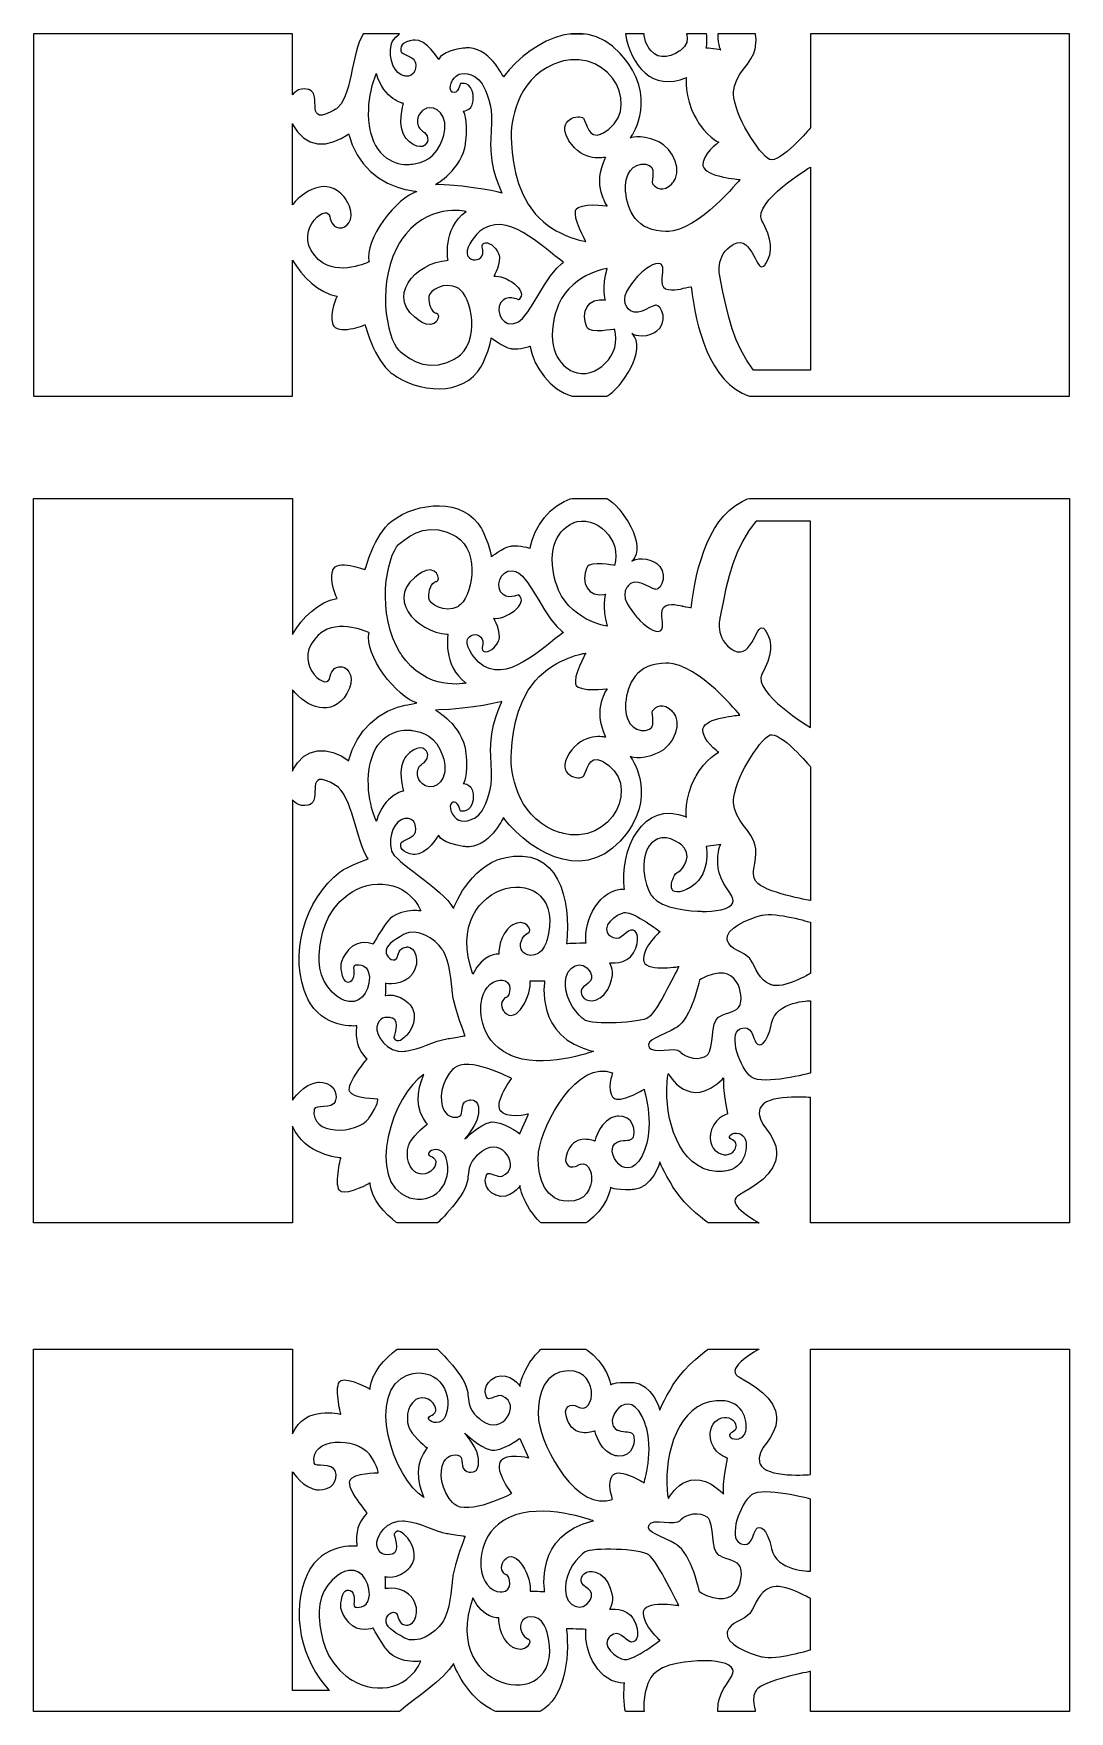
# Model space of a CAD drawing. Extents: x 0 to 750, y 0 to 1216.
import ezdxf

# ---------------------------------------------------------------- set-up
doc = ezdxf.new("R2010")
doc.units = 0
doc.layers.get('0').update_dxf_attribs({"linetype": 'CONTINUOUS'})

msp = doc.modelspace()

# ---------------------------------------------------------------- linework, layer by layer
at = {"color": 250}
for p, q in [((395.478, 1215.7), (389.315, 1215.5)), ((401.599, 1214.97), (395.478, 1215.7)), ((0.55673, 1215.44), (0.01929, 1215.44)), ((0.01929, 1215.44), (0.01929, 1215.44)), ((0.01929, 1215.44), (0.01929, 1215.44)), ((0.01929, 1215.44), (0.01929, 1214.69)), ((0.01929, 1214.69), (0.01929, 1212.5)), ((0.01929, 1212.5), (0.01929, 1208.96)), ((0.01929, 1208.96), (0.01929, 1204.16)), ((0.01929, 1204.16), (0.01929, 1198.22)), ((2.12494, 1215.44), (0.55673, 1215.44)), ((4.65363, 1215.44), (2.12494, 1215.44)), ((8.0753, 1215.44), (4.65363, 1215.44)), ((12.321, 1215.44), (8.0753, 1215.44)), ((17.322, 1215.44), (12.321, 1215.44)), ((23.0091, 1215.44), (17.322, 1215.44)), ((29.315, 1215.44), (23.0091, 1215.44)), ((36.1707, 1215.44), (29.315, 1215.44)), ((43.506, 1215.44), (36.1707, 1215.44)), ((51.2533, 1215.44), (43.506, 1215.44)), ((59.3453, 1215.44), (51.2533, 1215.44)), ((67.7101, 1215.44), (59.3453, 1215.44)), ((76.2825, 1215.44), (67.7101, 1215.44)), ((84.9905, 1215.44), (76.2825, 1215.44)), ((93.7687, 1215.44), (84.9905, 1215.44)), ((102.547, 1215.44), (93.7687, 1215.44)), ((111.254, 1215.44), (102.547, 1215.44)), ((119.827, 1215.44), (111.254, 1215.44)), ((128.192, 1215.44), (119.827, 1215.44)), ((136.284, 1215.44), (128.192, 1215.44)), ((144.031, 1215.44), (136.284, 1215.44)), ((151.366, 1215.44), (144.031, 1215.44)), ((158.222, 1215.44), (151.366, 1215.44)), ((164.528, 1215.44), (158.222, 1215.44)), ((170.215, 1215.44), (164.528, 1215.44)), ((175.216, 1215.44), (170.215, 1215.44)), ((179.462, 1215.44), (175.216, 1215.44)), ((182.884, 1215.44), (179.462, 1215.44)), ((185.412, 1215.44), (182.884, 1215.44)), ((186.98, 1215.44), (185.412, 1215.44)), ((187.519, 1215.44), (186.98, 1215.44)), ((187.519, 1214.95), (187.519, 1215.44)), ((187.519, 1215.44), (187.519, 1215.44)), ((187.519, 1215.44), (187.519, 1215.44)), ((187.519, 1213.54), (187.519, 1214.95)), ((187.519, 1211.37), (187.519, 1213.54)), ((187.519, 1208.54), (187.519, 1211.37)), ((187.519, 1205.2), (187.519, 1208.54)), ((187.519, 1201.47), (187.519, 1205.2)), ((234.662, 1205.92), (233.59, 1202.13)), ((235.861, 1209.45), (234.662, 1205.92)), ((237.22, 1212.64), (235.861, 1209.45)), ((238.338, 1214.77), (237.22, 1212.64)), ((238.771, 1215.44), (238.338, 1214.77)), ((239.9, 1215.44), (238.771, 1215.44)), ((238.771, 1215.44), (238.771, 1215.44)), ((242.877, 1215.44), (239.9, 1215.44)), ((247.084, 1215.44), (242.877, 1215.44)), ((251.908, 1215.44), (247.084, 1215.44)), ((256.731, 1215.44), (251.908, 1215.44)), ((260.938, 1215.44), (256.731, 1215.44)), ((258.484, 1203.95), (258.858, 1207.13)), ((258.499, 1199.92), (258.484, 1203.95)), ((258.858, 1207.13), (259.079, 1208.17)), ((259.079, 1208.17), (259.165, 1208.57)), ((259.165, 1208.57), (259.589, 1209.74)), ((259.589, 1209.74), (260.578, 1211.27)), ((260.578, 1211.27), (262.307, 1213.08)), ((263.915, 1215.44), (260.938, 1215.44)), ((262.307, 1213.08), (264.348, 1214.87)), ((265.045, 1215.44), (263.915, 1215.44)), ((264.348, 1214.87), (265.045, 1215.44)), ((265.045, 1215.44), (265.045, 1215.44)), ((265.859, 1204.98), (265.829, 1203.81)), ((265.829, 1203.81), (265.982, 1203.04)), ((266.233, 1206.21), (265.859, 1204.98)), ((267.014, 1207.46), (266.233, 1206.21)), ((268.27, 1208.63), (267.014, 1207.46)), ((270.061, 1209.65), (268.27, 1208.63)), ((272.457, 1210.44), (270.061, 1209.65)), ((274.749, 1210.87), (272.457, 1210.44)), ((275.521, 1210.94), (274.749, 1210.87)), ((276.349, 1211.02), (275.521, 1210.94)), ((278.9, 1210.59), (276.349, 1211.02)), ((282.138, 1209.12), (278.9, 1210.59)), ((285.14, 1206.88), (282.138, 1209.12)), ((287.81, 1204.25), (285.14, 1206.88)), ((290.052, 1201.58), (287.81, 1204.25)), ((306.645, 1204.32), (302.121, 1203.12)), ((311.008, 1205.07), (306.645, 1204.32)), ((312.471, 1205.23), (311.008, 1205.07)), ((313.259, 1205.31), (312.471, 1205.23)), ((315.652, 1205.31), (313.259, 1205.31)), ((318.66, 1204.87), (315.652, 1205.31)), ((321.492, 1204), (318.66, 1204.87)), ((324.144, 1202.76), (321.492, 1204)), ((365.266, 1206.91), (359.643, 1203.19)), ((371.094, 1210.07), (365.266, 1206.91)), ((377.077, 1212.61), (371.094, 1210.07)), ((383.166, 1214.44), (377.077, 1212.61)), ((389.315, 1215.5), (383.166, 1214.44)), ((388.86, 1215.44), (388.86, 1215.44)), ((388.86, 1215.44), (389.28, 1215.44)), ((389.28, 1215.44), (390.387, 1215.44)), ((390.387, 1215.44), (391.954, 1215.44)), ((391.954, 1215.44), (393.746, 1215.44)), ((393.746, 1215.44), (395.541, 1215.44)), ((395.541, 1215.44), (397.108, 1215.44)), ((397.108, 1215.44), (398.216, 1215.44)), ((398.216, 1215.44), (398.635, 1215.44)), ((398.635, 1215.44), (398.635, 1215.44)), ((407.642, 1213.25), (401.599, 1214.97)), ((413.551, 1210.44), (407.642, 1213.25)), ((419.276, 1206.49), (413.551, 1210.44)), ((424.776, 1201.31), (419.276, 1206.49)), ((429.14, 1215.44), (428.561, 1215.44)), ((428.561, 1215.44), (428.561, 1215.44)), ((428.561, 1215.44), (428.745, 1214.38)), ((428.745, 1214.38), (429.436, 1211.22)), ((430.678, 1215.44), (429.14, 1215.44)), ((429.436, 1211.22), (430.586, 1207.12)), ((430.586, 1207.12), (431.998, 1203.17)), ((432.851, 1215.44), (430.678, 1215.44)), ((435.342, 1215.44), (432.851, 1215.44)), ((437.829, 1215.44), (435.342, 1215.44)), ((440.002, 1215.44), (437.829, 1215.44)), ((441.54, 1215.44), (440.002, 1215.44)), ((442.122, 1215.44), (441.54, 1215.44)), ((442.221, 1214.41), (442.122, 1215.44)), ((442.122, 1215.44), (442.122, 1215.44)), ((443.159, 1210.03), (442.221, 1214.41)), ((444.726, 1206.4), (443.159, 1210.03)), ((445.142, 1205.75), (444.726, 1206.4)), ((445.59, 1205.04), (445.142, 1205.75)), ((447.185, 1203.07), (445.59, 1205.04)), ((469.237, 1204.08), (468.418, 1203.49)), ((471.357, 1206.3), (469.237, 1204.08)), ((472.892, 1209.31), (471.357, 1206.3)), ((473.333, 1215.44), (472.712, 1215.44)), ((472.712, 1215.44), (472.712, 1215.44)), ((472.712, 1215.44), (472.937, 1214.71)), ((473.262, 1212.39), (472.892, 1209.31)), ((472.937, 1214.71), (473.262, 1212.39)), ((474.976, 1215.44), (473.333, 1215.44)), ((477.298, 1215.44), (474.976, 1215.44)), ((479.958, 1215.44), (477.298, 1215.44)), ((482.618, 1215.44), (479.958, 1215.44)), ((484.942, 1215.44), (482.618, 1215.44)), ((486.583, 1215.44), (484.942, 1215.44)), ((487.207, 1215.44), (486.583, 1215.44)), ((486.978, 1205.23), (487.147, 1205.94)), ((487.43, 1205.17), (486.978, 1205.23)), ((486.978, 1205.23), (486.978, 1205.23)), ((486.978, 1205.23), (486.978, 1205.23)), ((487.147, 1205.94), (487.454, 1207.97)), ((487.37, 1214.39), (487.207, 1215.44)), ((487.207, 1215.44), (487.207, 1215.44)), ((487.578, 1211.19), (487.37, 1214.39)), ((488.629, 1205.01), (487.43, 1205.17)), ((487.454, 1207.97), (487.578, 1211.19)), ((490.322, 1204.79), (488.629, 1205.01)), ((492.266, 1204.54), (490.322, 1204.79)), ((494.21, 1204.28), (492.266, 1204.54)), ((495.903, 1204.06), (494.21, 1204.28)), ((495.455, 1215.44), (495.445, 1214.65)), ((495.445, 1214.65), (495.519, 1212.27)), ((496.623, 1215.44), (495.455, 1215.44)), ((495.455, 1215.44), (495.455, 1215.44)), ((495.519, 1212.27), (495.741, 1209.7)), ((495.741, 1209.7), (496.08, 1207.68)), ((497.103, 1203.9), (495.903, 1204.06)), ((496.08, 1207.68), (496.471, 1206.15)), ((496.471, 1206.15), (496.866, 1205.06)), ((499.703, 1215.44), (496.623, 1215.44)), ((496.866, 1205.06), (497.216, 1204.34)), ((497.558, 1203.84), (497.103, 1203.9)), ((497.216, 1204.34), (497.463, 1203.96)), ((497.463, 1203.96), (497.558, 1203.84)), ((497.558, 1203.84), (497.558, 1203.84)), ((497.558, 1203.84), (497.558, 1203.84)), ((504.056, 1215.44), (499.703, 1215.44)), ((509.044, 1215.44), (504.056, 1215.44)), ((514.036, 1215.44), (509.044, 1215.44)), ((518.389, 1215.44), (514.036, 1215.44)), ((521.469, 1215.44), (518.389, 1215.44)), ((522.637, 1215.44), (521.469, 1215.44)), ((521.494, 1201.31), (522.538, 1204.63)), ((522.538, 1204.63), (522.707, 1205.77)), ((522.743, 1214.91), (522.637, 1215.44)), ((522.637, 1215.44), (522.637, 1215.44)), ((522.707, 1205.77), (522.817, 1206.54)), ((523, 1213.31), (522.743, 1214.91)), ((522.817, 1206.54), (523.074, 1208.86)), ((523.159, 1211.24), (523, 1213.31)), ((523.074, 1208.86), (523.159, 1211.24)), ((563.058, 1215.44), (562.518, 1215.44)), ((562.518, 1215.44), (562.518, 1215.44)), ((562.518, 1215.44), (562.518, 1215.44)), ((562.518, 1215.44), (562.518, 1214.68)), ((562.518, 1214.68), (562.518, 1212.52)), ((562.518, 1212.52), (562.518, 1209.16)), ((562.518, 1209.16), (562.518, 1204.81)), ((562.518, 1204.81), (562.518, 1199.65)), ((564.624, 1215.44), (563.058, 1215.44)), ((567.154, 1215.44), (564.624, 1215.44)), ((570.576, 1215.44), (567.154, 1215.44)), ((574.82, 1215.44), (570.576, 1215.44)), ((579.822, 1215.44), (574.82, 1215.44)), ((585.509, 1215.44), (579.822, 1215.44)), ((591.816, 1215.44), (585.509, 1215.44)), ((598.671, 1215.44), (591.816, 1215.44)), ((606.005, 1215.44), (598.671, 1215.44)), ((613.752, 1215.44), (606.005, 1215.44)), ((621.845, 1215.44), (613.752, 1215.44)), ((630.209, 1215.44), (621.845, 1215.44)), ((638.782, 1215.44), (630.209, 1215.44)), ((647.492, 1215.44), (638.782, 1215.44)), ((656.269, 1215.44), (647.492, 1215.44)), ((665.046, 1215.44), (656.269, 1215.44)), ((673.756, 1215.44), (665.046, 1215.44)), ((682.329, 1215.44), (673.756, 1215.44)), ((690.693, 1215.44), (682.329, 1215.44)), ((698.782, 1215.44), (690.693, 1215.44)), ((706.533, 1215.44), (698.782, 1215.44)), ((713.867, 1215.44), (706.533, 1215.44)), ((720.721, 1215.44), (713.867, 1215.44)), ((727.029, 1215.44), (720.721, 1215.44)), ((732.716, 1215.44), (727.029, 1215.44)), ((737.715, 1215.44), (732.716, 1215.44)), ((741.962, 1215.44), (737.715, 1215.44)), ((745.384, 1215.44), (741.962, 1215.44)), ((747.914, 1215.44), (745.384, 1215.44)), ((749.48, 1215.44), (747.914, 1215.44)), ((750.02, 1215.44), (749.48, 1215.44)), ((750.02, 1214.69), (750.02, 1215.44)), ((750.02, 1215.44), (750.02, 1215.44)), ((750.02, 1215.44), (750.02, 1215.44)), ((750.02, 1212.5), (750.02, 1214.69)), ((750.02, 1208.96), (750.02, 1212.5)), ((750.02, 1204.16), (750.02, 1208.96)), ((750.02, 1198.22), (750.02, 1204.16)), ((0.01929, 1198.22), (0.01929, 1191.22)), ((187.519, 1197.48), (187.519, 1201.47)), ((187.519, 1193.36), (187.519, 1197.48)), ((187.519, 1189.24), (187.519, 1193.36)), ((231.695, 1194.04), (230.808, 1189.87)), ((232.611, 1198.15), (231.695, 1194.04)), ((233.59, 1202.13), (232.611, 1198.15)), ((259.078, 1196.17), (258.499, 1199.92)), ((260.178, 1192.8), (259.078, 1196.17)), ((261.749, 1189.9), (260.178, 1192.8)), ((265.982, 1203.04), (266.078, 1202.8)), ((266.078, 1202.8), (266.171, 1202.57)), ((266.171, 1202.57), (266.685, 1201.96)), ((266.685, 1201.96), (267.696, 1201.24)), ((267.696, 1201.24), (268.997, 1200.56)), ((268.997, 1200.56), (270.473, 1199.88)), ((270.473, 1199.88), (272.011, 1199.14)), ((272.011, 1199.14), (273.495, 1198.29)), ((273.495, 1198.29), (274.811, 1197.28)), ((274.811, 1197.28), (275.634, 1196.39)), ((275.634, 1196.39), (275.846, 1196.05)), ((275.846, 1196.05), (276.069, 1195.69)), ((276.069, 1195.69), (276.513, 1194.47)), ((276.513, 1194.47), (276.789, 1192.58)), ((276.789, 1192.58), (276.649, 1190.58)), ((291.772, 1199.23), (290.052, 1201.58)), ((292.874, 1197.55), (291.772, 1199.23)), ((293.263, 1196.91), (292.874, 1197.55)), ((293.373, 1197.19), (293.263, 1196.91)), ((293.263, 1196.91), (293.263, 1196.91)), ((293.263, 1196.91), (293.263, 1196.91)), ((293.814, 1197.95), (293.373, 1197.19)), ((294.747, 1199.04), (293.814, 1197.95)), ((296.335, 1200.35), (294.747, 1199.04)), ((298.739, 1201.76), (296.335, 1200.35)), ((302.121, 1203.12), (298.739, 1201.76)), ((326.607, 1201.21), (324.144, 1202.76)), ((328.881, 1199.43), (326.607, 1201.21)), ((330.961, 1197.49), (328.881, 1199.43)), ((332.84, 1195.46), (330.961, 1197.49)), ((334.514, 1193.41), (332.84, 1195.46)), ((335.981, 1191.4), (334.514, 1193.41)), ((337.235, 1189.51), (335.981, 1191.4)), ((349.2, 1194.39), (344.475, 1189.45)), ((354.274, 1198.99), (349.2, 1194.39)), ((359.643, 1203.19), (354.274, 1198.99)), ((376.745, 1193.48), (371.891, 1191.13)), ((380.774, 1194.96), (376.745, 1193.48)), ((382.143, 1195.35), (380.774, 1194.96)), ((383.773, 1195.82), (382.143, 1195.35)), ((388.828, 1196.66), (383.773, 1195.82)), ((395.146, 1196.74), (388.828, 1196.66)), ((401.034, 1195.73), (395.146, 1196.74)), ((406.439, 1193.77), (401.034, 1195.73)), ((411.293, 1190.97), (406.439, 1193.77)), ((428.801, 1196.53), (424.776, 1201.31)), ((430.004, 1194.83), (428.801, 1196.53)), ((430.964, 1193.48), (430.004, 1194.83)), ((433.564, 1189.22), (430.964, 1193.48)), ((431.998, 1203.17), (433.67, 1199.41)), ((433.67, 1199.41), (435.599, 1195.89)), ((435.599, 1195.89), (437.78, 1192.65)), ((437.78, 1192.65), (440.21, 1189.71)), ((449.509, 1201.04), (447.185, 1203.07)), ((452.106, 1199.66), (449.509, 1201.04)), ((454.949, 1198.97), (452.106, 1199.66)), ((458.022, 1198.99), (454.949, 1198.97)), ((461.303, 1199.73), (458.022, 1198.99)), ((464.774, 1201.23), (461.303, 1199.73)), ((467.55, 1202.87), (464.774, 1201.23)), ((468.418, 1203.49), (467.55, 1202.87)), ((514.117, 1189.96), (516.894, 1193.6)), ((516.894, 1193.6), (519.455, 1197.32)), ((519.455, 1197.32), (521.494, 1201.31)), ((562.518, 1199.65), (562.518, 1193.9)), ((562.518, 1193.9), (562.518, 1187.75)), ((750.02, 1191.22), (750.02, 1198.22)), ((0.01929, 1191.22), (0.01929, 1183.26)), ((0.01929, 1183.26), (0.01929, 1174.43)), ((187.519, 1185.25), (187.519, 1189.24)), ((187.519, 1181.52), (187.519, 1185.25)), ((187.519, 1178.18), (187.519, 1181.52)), ((228.989, 1181.62), (227.99, 1177.69)), ((229.916, 1185.71), (228.989, 1181.62)), ((230.808, 1189.87), (229.916, 1185.71)), ((245.493, 1179.35), (244.807, 1176.86)), ((246.169, 1181.54), (245.493, 1179.35)), ((246.798, 1183.39), (246.169, 1181.54)), ((247.348, 1184.87), (246.798, 1183.39)), ((247.782, 1185.96), (247.348, 1184.87)), ((248.069, 1186.64), (247.782, 1185.96)), ((248.172, 1186.86), (248.069, 1186.64)), ((248.172, 1186.86), (248.172, 1186.86)), ((248.434, 1185.99), (248.172, 1186.86)), ((249.359, 1183.39), (248.434, 1185.99)), ((250.701, 1180.31), (249.359, 1183.39)), ((252.166, 1177.58), (250.701, 1180.31)), ((263.748, 1187.56), (261.749, 1189.9)), ((266.128, 1185.89), (263.748, 1187.56)), ((268.147, 1185.09), (266.128, 1185.89)), ((268.846, 1184.96), (268.147, 1185.09)), ((269.475, 1184.85), (268.846, 1184.96)), ((271.436, 1184.89), (269.475, 1184.85)), ((273.487, 1185.6), (271.436, 1184.89)), ((275.023, 1186.9), (273.487, 1185.6)), ((276.069, 1188.62), (275.023, 1186.9)), ((276.649, 1190.58), (276.069, 1188.62)), ((301.803, 1177.89), (302.42, 1179.87)), ((302.42, 1179.87), (303.419, 1181.83)), ((303.419, 1181.83), (304.704, 1183.61)), ((304.704, 1183.61), (306.179, 1185.05)), ((306.179, 1185.05), (307.332, 1185.83)), ((307.332, 1185.83), (307.752, 1186)), ((307.752, 1186), (308.187, 1186.18)), ((308.187, 1186.18), (309.578, 1186.52)), ((309.054, 1179.42), (308.962, 1179.06)), ((309.412, 1179.49), (309.054, 1179.42)), ((309.054, 1179.42), (309.054, 1179.42)), ((309.054, 1179.42), (309.054, 1179.42)), ((310.366, 1179.59), (309.412, 1179.49)), ((309.578, 1186.52), (311.803, 1186.71)), ((311.731, 1179.54), (310.366, 1179.59)), ((313.326, 1179.16), (311.731, 1179.54)), ((311.803, 1186.71), (314.307, 1186.48)), ((314.307, 1186.48), (316.968, 1185.72)), ((316.968, 1185.72), (319.669, 1184.33)), ((319.669, 1184.33), (322.287, 1182.22)), ((322.287, 1182.22), (324.703, 1179.29)), ((324.703, 1179.29), (326.361, 1176.44)), ((338.27, 1187.81), (337.235, 1189.51)), ((339.083, 1186.37), (338.27, 1187.81)), ((339.67, 1185.25), (339.083, 1186.37)), ((340.026, 1184.53), (339.67, 1185.25)), ((340.145, 1184.27), (340.026, 1184.53)), ((341.182, 1185.6), (340.145, 1184.27)), ((340.145, 1184.27), (340.145, 1184.27)), ((344.475, 1189.45), (341.182, 1185.6)), ((360.306, 1181.86), (357.35, 1178.22)), ((363.696, 1185.26), (360.306, 1181.86)), ((367.549, 1188.37), (363.696, 1185.26)), ((371.891, 1191.13), (367.549, 1188.37)), ((415.54, 1187.48), (411.293, 1190.97)), ((419.118, 1183.43), (415.54, 1187.48)), ((421.968, 1178.94), (419.118, 1183.43)), ((436.256, 1183.77), (433.564, 1189.22)), ((438.161, 1178.51), (436.256, 1183.77)), ((440.21, 1189.71), (442.888, 1187.13)), ((442.888, 1187.13), (445.802, 1184.94)), ((445.802, 1184.94), (448.956, 1183.18)), ((448.956, 1183.18), (452.346, 1181.9)), ((452.346, 1181.9), (455.962, 1181.12)), ((455.962, 1181.12), (459.807, 1180.9)), ((459.807, 1180.9), (463.871, 1181.26)), ((463.871, 1181.26), (468.154, 1182.26)), ((468.154, 1182.26), (471.555, 1183.44)), ((471.555, 1183.44), (472.652, 1183.92)), ((472.595, 1183.3), (472.521, 1181.53)), ((472.521, 1181.53), (472.556, 1178.76)), ((472.652, 1183.92), (472.595, 1183.3)), ((472.652, 1183.92), (472.652, 1183.92)), ((507.52, 1177.54), (509.122, 1182.13)), ((509.122, 1182.13), (511.422, 1186.2)), ((511.422, 1186.2), (514.117, 1189.96)), ((562.518, 1187.75), (562.518, 1181.4)), ((562.518, 1181.4), (562.518, 1175.06)), ((750.02, 1183.26), (750.02, 1191.22)), ((750.02, 1174.43), (750.02, 1183.26)), ((0.01929, 1174.43), (0.01929, 1164.83)), ((187.519, 1175.35), (187.519, 1178.18)), ((187.519, 1173.17), (187.519, 1175.35)), ((187.519, 1171.77), (187.519, 1173.17)), ((187.519, 1171.28), (187.519, 1171.77)), ((187.686, 1171.53), (187.519, 1171.28)), ((187.519, 1171.28), (187.519, 1171.28)), ((187.519, 1171.28), (187.519, 1171.28)), ((188.197, 1172.19), (187.686, 1171.53)), ((189.069, 1173.07), (188.197, 1172.19)), ((190.315, 1174.03), (189.069, 1173.07)), ((191.95, 1174.87), (190.315, 1174.03)), ((193.988, 1175.44), (191.95, 1174.87)), ((196.445, 1175.57), (193.988, 1175.44)), ((198.633, 1175.28), (196.445, 1175.57)), ((199.337, 1175.09), (198.633, 1175.28)), ((199.771, 1174.97), (199.337, 1175.09)), ((200.991, 1174.31), (199.771, 1174.97)), ((202.151, 1173.08), (200.991, 1174.31)), ((202.909, 1171.51), (202.151, 1173.08)), ((203.358, 1169.67), (202.909, 1171.51)), ((203.594, 1167.66), (203.358, 1169.67)), ((203.707, 1165.58), (203.594, 1167.66)), ((224.251, 1167.42), (222.648, 1164.73)), ((225.654, 1170.51), (224.251, 1167.42)), ((226.89, 1173.96), (225.654, 1170.51)), ((227.99, 1177.69), (226.89, 1173.96)), ((243.021, 1167.8), (242.632, 1164.34)), ((243.537, 1171.06), (243.021, 1167.8)), ((244.143, 1174.09), (243.537, 1171.06)), ((244.807, 1176.86), (244.143, 1174.09)), ((253.722, 1175.2), (252.166, 1177.58)), ((255.337, 1173.13), (253.722, 1175.2)), ((256.979, 1171.36), (255.337, 1173.13)), ((258.618, 1169.86), (256.979, 1171.36)), ((260.218, 1168.61), (258.618, 1169.86)), ((261.75, 1167.6), (260.218, 1168.61)), ((263.182, 1166.78), (261.75, 1167.6)), ((301.662, 1176.03), (301.803, 1177.89)), ((302.093, 1174.47), (301.662, 1176.03)), ((302.865, 1173.54), (302.093, 1174.47)), ((303.193, 1173.35), (302.865, 1173.54)), ((303.492, 1173.18), (303.193, 1173.35)), ((304.566, 1172.97), (303.492, 1173.18)), ((305.756, 1173.35), (304.566, 1172.97)), ((306.764, 1174.28), (305.756, 1173.35)), ((307.588, 1175.54), (306.764, 1174.28)), ((308.229, 1176.91), (307.588, 1175.54)), ((308.688, 1178.15), (308.229, 1176.91)), ((308.962, 1179.06), (308.688, 1178.15)), ((314.967, 1178.25), (313.326, 1179.16)), ((316.469, 1176.64), (314.967, 1178.25)), ((317.653, 1174.15), (316.469, 1176.64)), ((318.252, 1171.48), (317.653, 1174.15)), ((318.332, 1170.58), (318.252, 1171.48)), ((318.305, 1166.92), (318.412, 1169.67)), ((318.412, 1169.67), (318.332, 1170.58)), ((326.361, 1176.44), (326.797, 1175.43)), ((326.797, 1175.43), (327.237, 1174.42)), ((327.237, 1174.42), (328.475, 1171.35)), ((328.475, 1171.35), (329.748, 1167.62)), ((329.748, 1167.62), (330.655, 1163.98)), ((352.638, 1170.47), (350.828, 1166.48)), ((354.806, 1174.4), (352.638, 1170.47)), ((357.35, 1178.22), (354.806, 1174.4)), ((424.028, 1174.15), (421.968, 1178.94)), ((425.238, 1169.19), (424.028, 1174.15)), ((425.538, 1164.19), (425.238, 1169.19)), ((439.371, 1173.47), (438.161, 1178.51)), ((439.977, 1168.66), (439.371, 1173.47)), ((440.062, 1164.14), (439.977, 1168.66)), ((472.556, 1178.76), (472.835, 1175.15)), ((472.835, 1175.15), (473.484, 1170.85)), ((473.484, 1170.85), (474.645, 1166.02)), ((506.917, 1173.57), (507.52, 1177.54)), ((506.917, 1172.25), (506.917, 1173.57)), ((506.917, 1171.5), (506.917, 1172.25)), ((507.129, 1169.24), (506.917, 1171.5)), ((507.728, 1165.97), (507.129, 1169.24)), ((562.518, 1175.06), (562.518, 1168.9)), ((562.518, 1168.9), (562.518, 1163.15)), ((750.02, 1164.83), (750.02, 1174.43)), ((0.01929, 1164.83), (0.01929, 1154.56)), ((203.794, 1163.51), (203.707, 1165.58)), ((203.944, 1161.56), (203.794, 1163.51)), ((204.254, 1159.8), (203.944, 1161.56)), ((204.816, 1158.34), (204.254, 1159.8)), ((205.723, 1157.26), (204.816, 1158.34)), ((207.07, 1156.66), (205.723, 1157.26)), ((208.948, 1156.63), (207.07, 1156.66)), ((211.45, 1157.26), (208.948, 1156.63)), ((214.673, 1158.65), (211.45, 1157.26)), ((217.72, 1160.29), (214.673, 1158.65)), ((218.708, 1160.88), (217.72, 1160.29)), ((219.276, 1161.22), (218.708, 1160.88)), ((220.811, 1162.53), (219.276, 1161.22)), ((222.648, 1164.73), (220.811, 1162.53)), ((242.404, 1160.7), (242.369, 1156.92)), ((242.369, 1156.92), (242.564, 1153.01)), ((242.632, 1164.34), (242.404, 1160.7)), ((264.481, 1166.16), (263.182, 1166.78)), ((265.616, 1165.7), (264.481, 1166.16)), ((266.554, 1165.38), (265.616, 1165.7)), ((266.017, 1151.52), (266.139, 1155.6)), ((266.139, 1155.6), (266.59, 1159.28)), ((267.264, 1165.18), (266.554, 1165.38)), ((266.59, 1159.28), (267.164, 1162.28)), ((267.164, 1162.28), (267.659, 1164.3)), ((267.713, 1165.07), (267.264, 1165.18)), ((267.659, 1164.3), (267.87, 1165.04)), ((267.87, 1165.04), (267.713, 1165.07)), ((267.87, 1165.04), (267.87, 1165.04)), ((267.87, 1165.04), (267.87, 1165.04)), ((278.945, 1156.54), (278.267, 1154.73)), ((280.079, 1158.27), (278.945, 1156.54)), ((281.737, 1159.86), (280.079, 1158.27)), ((283.395, 1160.94), (281.737, 1159.86)), ((283.985, 1161.23), (283.395, 1160.94)), ((284.606, 1161.53), (283.985, 1161.23)), ((286.699, 1161.95), (284.606, 1161.53)), ((289.559, 1161.69), (286.699, 1161.95)), ((292.328, 1160.44), (289.559, 1161.69)), ((294.768, 1158.26), (292.328, 1160.44)), ((296.645, 1155.16), (294.768, 1158.26)), ((297.72, 1151.17), (296.645, 1155.16)), ((311.171, 1159.5), (311.518, 1159.52)), ((311.333, 1159.28), (311.171, 1159.5)), ((311.171, 1159.5), (311.171, 1159.5)), ((311.171, 1159.5), (311.171, 1159.5)), ((311.745, 1158.55), (311.333, 1159.28)), ((311.518, 1159.52), (312.426, 1159.67)), ((312.286, 1157.17), (311.745, 1158.55)), ((312.838, 1155.04), (312.286, 1157.17)), ((312.426, 1159.67), (313.694, 1160.08)), ((313.285, 1152), (312.838, 1155.04)), ((313.694, 1160.08), (315.117, 1160.88)), ((315.117, 1160.88), (316.495, 1162.2)), ((316.495, 1162.2), (317.625, 1164.17)), ((317.625, 1164.17), (318.305, 1166.92)), ((330.655, 1163.98), (331.232, 1160.19)), ((331.232, 1160.19), (331.521, 1155.97)), ((331.521, 1155.97), (331.559, 1151.07)), ((348.164, 1158.56), (347.258, 1154.75)), ((349.345, 1162.49), (348.164, 1158.56)), ((350.828, 1166.48), (349.345, 1162.49)), ((391.065, 1154.77), (392.568, 1155.15)), ((392.568, 1155.15), (394.021, 1155.34)), ((394.021, 1155.34), (395.362, 1155.33)), ((395.362, 1155.33), (396.533, 1155.16)), ((396.533, 1155.16), (397.468, 1154.81)), ((423.171, 1154.6), (424.871, 1159.29)), ((424.871, 1159.29), (425.538, 1164.19)), ((438.101, 1152.47), (439.035, 1156.01)), ((439.035, 1156.01), (439.72, 1159.91)), ((439.72, 1159.91), (440.062, 1164.14)), ((474.645, 1166.02), (476.437, 1160.79)), ((476.437, 1160.79), (478.286, 1156.66)), ((478.286, 1156.66), (479.002, 1155.34)), ((479.002, 1155.34), (479.697, 1154.05)), ((508.681, 1162.49), (507.728, 1165.97)), ((509.937, 1158.86), (508.681, 1162.49)), ((511.454, 1155.14), (509.937, 1158.86)), ((513.186, 1151.39), (511.454, 1155.14)), ((562.518, 1163.15), (562.518, 1158)), ((562.518, 1158), (562.518, 1153.65)), ((750.02, 1154.56), (750.02, 1164.83)), ((0.01929, 1154.56), (0.01929, 1143.72)), ((0.01929, 1143.72), (0.01929, 1132.39)), ((187.519, 1149.83), (187.519, 1150.49)), ((187.519, 1150.49), (187.519, 1150.49)), ((187.519, 1150.49), (188.247, 1148.91)), ((187.519, 1147.96), (187.519, 1149.83)), ((187.519, 1145.05), (187.519, 1147.96)), ((187.519, 1141.29), (187.519, 1145.05)), ((188.247, 1148.91), (191.106, 1144.47)), ((191.106, 1144.47), (195.431, 1140.1)), ((226.853, 1142.08), (228.151, 1143.04)), ((228.151, 1143.04), (228.676, 1141.03)), ((242.564, 1153.01), (243.021, 1149.01)), ((243.021, 1149.01), (243.552, 1145.95)), ((243.552, 1145.95), (243.778, 1144.94)), ((243.778, 1144.94), (243.996, 1143.97)), ((243.996, 1143.97), (244.825, 1141.07)), ((266.426, 1147.35), (266.017, 1151.52)), ((267.572, 1143.39), (266.426, 1147.35)), ((269.016, 1140.69), (267.572, 1143.39)), ((278.267, 1154.73), (277.977, 1152.93)), ((277.977, 1152.93), (278.01, 1151.19)), ((278.01, 1151.19), (278.298, 1149.6)), ((278.298, 1149.6), (278.628, 1148.57)), ((278.628, 1148.57), (278.776, 1148.24)), ((278.776, 1148.24), (278.914, 1147.93)), ((278.914, 1147.93), (279.516, 1147.08)), ((279.516, 1147.08), (280.548, 1146.03)), ((280.548, 1146.03), (281.737, 1145.02)), ((281.737, 1145.02), (282.947, 1143.97)), ((282.947, 1143.97), (284.041, 1142.82)), ((284.041, 1142.82), (284.887, 1141.49)), ((296.96, 1142), (297.755, 1146.31)), ((297.755, 1146.31), (297.72, 1151.17)), ((312.99, 1137.9), (313.382, 1142.75)), ((313.505, 1147.95), (313.285, 1152)), ((313.382, 1142.75), (313.505, 1147.95)), ((331.381, 1145.23), (331.126, 1139.95)), ((331.559, 1151.07), (331.381, 1145.23)), ((345.918, 1144.59), (345.844, 1142.52)), ((346.16, 1147.7), (345.918, 1144.59)), ((346.599, 1151.11), (346.16, 1147.7)), ((347.258, 1154.75), (346.599, 1151.11)), ((384.683, 1145.77), (384.704, 1147.79)), ((385.127, 1143.47), (384.683, 1145.77)), ((384.704, 1147.79), (385.131, 1149.56)), ((386.105, 1140.89), (385.127, 1143.47)), ((385.131, 1149.56), (385.897, 1151.07)), ((385.897, 1151.07), (386.934, 1152.33)), ((386.934, 1152.33), (388.186, 1153.37)), ((388.186, 1153.37), (389.587, 1154.18)), ((389.587, 1154.18), (391.065, 1154.77)), ((397.468, 1154.81), (397.976, 1154.45)), ((397.976, 1154.45), (398.096, 1154.3)), ((398.096, 1154.3), (398.367, 1153.95)), ((398.367, 1153.95), (398.963, 1152.73)), ((398.963, 1152.73), (399.814, 1150.57)), ((399.814, 1150.57), (400.766, 1148.14)), ((400.766, 1148.14), (401.941, 1145.77)), ((401.941, 1145.77), (403.461, 1143.77)), ((403.461, 1143.77), (405.444, 1142.46)), ((408.012, 1142.17), (410.52, 1142.84)), ((410.52, 1142.84), (411.282, 1143.21)), ((411.282, 1143.21), (412.637, 1143.89)), ((412.637, 1143.89), (416.437, 1146.44)), ((416.437, 1146.44), (420.377, 1150.28)), ((420.377, 1150.28), (423.171, 1154.6)), ((433.617, 1142.39), (434.672, 1144.24)), ((434.672, 1144.24), (435.829, 1146.55)), ((435.829, 1146.55), (437.003, 1149.3)), ((437.003, 1149.3), (438.101, 1152.47)), ((479.697, 1154.05), (482.025, 1150.32)), ((482.025, 1150.32), (485.034, 1146.26)), ((485.034, 1146.26), (487.913, 1143.06)), ((487.913, 1143.06), (490.538, 1140.64)), ((515.094, 1147.65), (513.186, 1151.39)), ((517.133, 1144), (515.094, 1147.65)), ((519.257, 1140.48), (517.133, 1144)), ((558.938, 1143.29), (557.149, 1141.35)), ((560.423, 1144.95), (558.938, 1143.29)), ((561.552, 1146.24), (560.423, 1144.95)), ((562.268, 1147.07), (561.552, 1146.24)), ((562.518, 1147.36), (562.268, 1147.07)), ((562.518, 1153.65), (562.518, 1150.29)), ((562.518, 1150.29), (562.518, 1148.13)), ((562.518, 1148.13), (562.518, 1147.36)), ((562.518, 1147.36), (562.518, 1147.36)), ((562.518, 1147.36), (562.518, 1147.36)), ((750.02, 1143.72), (750.02, 1154.56)), ((750.02, 1132.39), (750.02, 1143.72)), ((0.01929, 1132.39), (0.01929, 1120.68)), ((187.519, 1136.83), (187.519, 1141.29)), ((187.519, 1131.85), (187.519, 1136.83)), ((187.519, 1126.53), (187.519, 1131.85)), ((195.431, 1140.1), (200.337, 1137.28)), ((200.337, 1137.28), (205.668, 1135.92)), ((205.668, 1135.92), (211.271, 1135.91)), ((211.271, 1135.91), (216.989, 1137.17)), ((216.989, 1137.17), (222.668, 1139.57)), ((222.668, 1139.57), (226.853, 1142.08)), ((228.676, 1141.03), (230.793, 1135.13)), ((230.793, 1135.13), (234.359, 1127.92)), ((244.825, 1141.07), (246.119, 1137.6)), ((246.119, 1137.6), (247.628, 1134.53)), ((247.628, 1134.53), (249.324, 1131.83)), ((249.324, 1131.83), (251.178, 1129.49)), ((269.66, 1139.92), (269.016, 1140.69)), ((270.265, 1139.2), (269.66, 1139.92)), ((272.3, 1137.22), (270.265, 1139.2)), ((274.917, 1135.33), (272.3, 1137.22)), ((277.423, 1134.2), (274.917, 1135.33)), ((279.732, 1133.77), (277.423, 1134.2)), ((281.759, 1133.99), (279.732, 1133.77)), ((283.417, 1134.8), (281.759, 1133.99)), ((284.621, 1136.17), (283.417, 1134.8)), ((285.203, 1137.54), (284.621, 1136.17)), ((284.887, 1141.49), (285.347, 1139.91)), ((285.287, 1138.02), (285.203, 1137.54)), ((285.368, 1138.48), (285.287, 1138.02)), ((285.347, 1139.91), (285.368, 1138.48)), ((289.156, 1127.58), (291.903, 1130.86)), ((291.903, 1130.86), (294.378, 1135.15)), ((294.378, 1135.15), (296.073, 1139.22)), ((296.073, 1139.22), (296.519, 1140.62)), ((296.519, 1140.62), (296.96, 1142)), ((311.205, 1129.52), (312.177, 1132.81)), ((312.177, 1132.81), (312.693, 1135.41)), ((312.693, 1135.41), (312.798, 1136.28)), ((312.798, 1136.28), (312.99, 1137.9)), ((331.03, 1138.19), (330.925, 1136.31)), ((330.925, 1136.31), (331.052, 1130.64)), ((331.126, 1139.95), (331.03, 1138.19)), ((331.052, 1130.64), (331.819, 1123.54)), ((345.844, 1142.52), (345.844, 1141.83)), ((345.844, 1141.83), (345.844, 1140.41)), ((345.844, 1140.41), (345.977, 1136.17)), ((345.977, 1136.17), (346.458, 1129.64)), ((387.244, 1138.71), (386.105, 1140.89)), ((387.678, 1138.02), (387.244, 1138.71)), ((388.13, 1137.3), (387.678, 1138.02)), ((389.64, 1135.23), (388.13, 1137.3)), ((391.717, 1132.88), (389.64, 1135.23)), ((393.876, 1130.93), (391.717, 1132.88)), ((396.081, 1129.35), (393.876, 1130.93)), ((405.444, 1142.46), (408.012, 1142.17)), ((431.955, 1139.92), (432.17, 1140.2)), ((432.255, 1140.06), (431.955, 1139.92)), ((431.955, 1139.92), (431.955, 1139.92)), ((431.955, 1139.92), (431.955, 1139.92)), ((432.17, 1140.2), (432.752, 1141.04)), ((433.155, 1140.37), (432.255, 1140.06)), ((432.752, 1141.04), (433.617, 1142.39)), ((434.661, 1140.71), (433.155, 1140.37)), ((436.778, 1140.94), (434.661, 1140.71)), ((439.515, 1140.89), (436.778, 1140.94)), ((442.874, 1140.43), (439.515, 1140.89)), ((446.864, 1139.41), (442.874, 1140.43)), ((450.356, 1138.16), (446.864, 1139.41)), ((451.489, 1137.67), (450.356, 1138.16)), ((452.688, 1137.15), (451.489, 1137.67)), ((456.043, 1135.04), (452.688, 1137.15)), ((459.789, 1131.62), (456.043, 1135.04)), ((462.682, 1127.63), (459.789, 1131.62)), ((489.906, 1131.39), (487.729, 1128.76)), ((492.143, 1133.65), (489.906, 1131.39)), ((490.538, 1140.64), (492.788, 1138.9)), ((494.129, 1135.42), (492.143, 1133.65)), ((492.788, 1138.9), (494.542, 1137.78)), ((495.547, 1136.57), (494.129, 1135.42)), ((494.542, 1137.78), (495.685, 1137.16)), ((496.094, 1136.98), (495.547, 1136.57)), ((495.685, 1137.16), (496.094, 1136.98)), ((496.094, 1136.98), (496.094, 1136.98)), ((496.094, 1136.98), (496.094, 1136.98)), ((521.427, 1137.16), (519.257, 1140.48)), ((523.596, 1134.09), (521.427, 1137.16)), ((525.724, 1131.33), (523.596, 1134.09)), ((527.763, 1128.93), (525.724, 1131.33)), ((548.044, 1132.33), (545.55, 1130.18)), ((550.506, 1134.6), (548.044, 1132.33)), ((552.88, 1136.92), (550.506, 1134.6)), ((555.113, 1139.2), (552.88, 1136.92)), ((557.149, 1141.35), (555.113, 1139.2)), ((750.02, 1120.68), (750.02, 1132.39)), ((0.01929, 1120.68), (0.01929, 1108.67)), ((187.519, 1121.04), (187.519, 1126.53)), ((187.519, 1115.55), (187.519, 1121.04)), ((234.359, 1127.92), (238.773, 1121.47)), ((238.773, 1121.47), (243.962, 1115.83)), ((251.178, 1129.49), (253.159, 1127.47)), ((253.159, 1127.47), (255.24, 1125.77)), ((255.24, 1125.77), (257.39, 1124.35)), ((257.39, 1124.35), (259.58, 1123.21)), ((259.58, 1123.21), (261.781, 1122.32)), ((261.781, 1122.32), (263.962, 1121.65)), ((263.962, 1121.65), (266.096, 1121.19)), ((266.096, 1121.19), (268.152, 1120.93)), ((268.152, 1120.93), (270.103, 1120.82)), ((270.103, 1120.82), (271.917, 1120.87)), ((271.917, 1120.87), (273.156, 1120.98)), ((273.156, 1120.98), (273.567, 1121.04)), ((273.567, 1121.04), (274.358, 1121.16)), ((274.358, 1121.16), (276.722, 1121.56)), ((276.722, 1121.56), (279.922, 1122.32)), ((279.922, 1122.32), (283.103, 1123.47)), ((283.103, 1123.47), (286.202, 1125.18)), ((286.202, 1125.18), (289.156, 1127.58)), ((302.978, 1116.18), (304.894, 1118.43)), ((304.894, 1118.43), (306.728, 1120.89)), ((306.728, 1120.89), (308.427, 1123.56)), ((308.427, 1123.56), (309.939, 1126.44)), ((309.939, 1126.44), (311.205, 1129.52)), ((331.819, 1123.54), (333.103, 1117.07)), ((346.458, 1129.64), (347.405, 1122.46)), ((347.405, 1122.46), (348.936, 1114.87)), ((398.304, 1128.11), (396.081, 1129.35)), ((400.509, 1127.16), (398.304, 1128.11)), ((402.661, 1126.47), (400.509, 1127.16)), ((404.731, 1126), (402.661, 1126.47)), ((406.679, 1125.72), (404.731, 1126)), ((408.478, 1125.6), (406.679, 1125.72)), ((410.09, 1125.59), (408.478, 1125.6)), ((411.484, 1125.67), (410.09, 1125.59)), ((410.57, 1115.1), (411.364, 1118.58)), ((411.364, 1118.58), (412.559, 1122.24)), ((412.627, 1125.79), (411.484, 1125.67)), ((412.559, 1122.24), (413.759, 1125.13)), ((413.487, 1125.92), (412.627, 1125.79)), ((414.024, 1126.02), (413.487, 1125.92)), ((413.759, 1125.13), (414.211, 1126.06)), ((414.211, 1126.06), (414.024, 1126.02)), ((414.211, 1126.06), (414.211, 1126.06)), ((432.036, 1116.26), (434.255, 1118.59)), ((434.255, 1118.59), (436.894, 1120.21)), ((436.894, 1120.21), (439.896, 1121.05)), ((439.896, 1121.05), (442.376, 1121.15)), ((442.376, 1121.15), (443.188, 1121.04)), ((443.188, 1121.04), (443.893, 1120.94)), ((443.893, 1120.94), (445.95, 1120.19)), ((445.95, 1120.19), (447.573, 1118.67)), ((447.573, 1118.67), (448.328, 1116.69)), ((464.675, 1123.31), (462.682, 1127.63)), ((465.72, 1118.91), (464.675, 1123.31)), ((465.773, 1114.65), (465.72, 1118.91)), ((484.812, 1122.85), (484.579, 1120.56)), ((484.579, 1120.56), (484.699, 1119.83)), ((484.699, 1119.83), (484.755, 1119.46)), ((484.755, 1119.46), (485.211, 1118.4)), ((485.927, 1125.87), (484.812, 1122.85)), ((487.729, 1128.76), (485.927, 1125.87)), ((529.671, 1126.96), (527.763, 1128.93)), ((531.403, 1125.46), (529.671, 1126.96)), ((532.518, 1124.7), (531.403, 1125.46)), ((532.92, 1124.51), (532.518, 1124.7)), ((533.269, 1124.35), (532.92, 1124.51)), ((534.476, 1124.18), (533.269, 1124.35)), ((536.325, 1124.47), (534.476, 1124.18)), ((538.409, 1125.3), (536.325, 1124.47)), ((540.678, 1126.58), (538.409, 1125.3)), ((543.077, 1128.24), (540.678, 1126.58)), ((545.55, 1130.18), (543.077, 1128.24)), ((560.723, 1117.81), (562.046, 1118.64)), ((562.046, 1118.64), (562.518, 1118.92)), ((562.518, 1118.92), (562.518, 1118.92)), ((562.518, 1118.92), (562.518, 1118.92)), ((562.518, 1118.92), (562.518, 1118.5)), ((562.518, 1118.5), (562.518, 1117.27)), ((750.02, 1108.67), (750.02, 1120.68)), ((0.01929, 1108.67), (0.01929, 1096.48)), ((187.519, 1110.23), (187.519, 1115.55)), ((187.519, 1105.25), (187.519, 1110.23)), ((243.962, 1115.83), (249.849, 1111.06)), ((249.849, 1111.06), (256.362, 1107.21)), ((256.362, 1107.21), (263.424, 1104.34)), ((290.985, 1106.31), (291.204, 1106.45)), ((290.985, 1106.31), (290.985, 1106.31)), ((293.525, 1106.25), (290.985, 1106.31)), ((291.204, 1106.45), (291.828, 1106.82)), ((291.828, 1106.82), (292.803, 1107.45)), ((292.803, 1107.45), (294.072, 1108.32)), ((294.072, 1108.32), (295.585, 1109.43)), ((295.585, 1109.43), (297.285, 1110.77)), ((297.285, 1110.77), (299.121, 1112.35)), ((299.121, 1112.35), (301.037, 1114.15)), ((301.037, 1114.15), (302.978, 1116.18)), ((333.103, 1117.07), (334.67, 1111.41)), ((334.67, 1111.41), (336.292, 1106.7)), ((336.292, 1106.7), (337.735, 1103.14)), ((348.936, 1114.87), (351.167, 1107.11)), ((351.167, 1107.11), (354.221, 1099.42)), ((410.002, 1108.7), (410.132, 1111.8)), ((410.136, 1105.8), (410.002, 1108.7)), ((410.132, 1111.8), (410.57, 1115.1)), ((428.576, 1105.54), (429.133, 1109.66)), ((429.133, 1109.66), (430.308, 1113.26)), ((430.308, 1113.26), (432.036, 1116.26)), ((448.042, 1109.91), (447.985, 1108.03)), ((447.985, 1108.03), (448.204, 1106.94)), ((448.292, 1112.11), (448.042, 1109.91)), ((448.204, 1106.94), (448.398, 1106.66)), ((448.479, 1114.44), (448.292, 1112.11)), ((448.328, 1116.69), (448.479, 1114.44)), ((448.398, 1106.66), (448.596, 1106.38)), ((448.596, 1106.38), (449.287, 1105.59)), ((460.174, 1105.19), (462.139, 1106.89)), ((462.139, 1106.89), (462.721, 1107.53)), ((462.721, 1107.53), (463.363, 1108.23)), ((463.363, 1108.23), (464.788, 1110.78)), ((464.788, 1110.78), (465.773, 1114.65)), ((485.211, 1118.4), (486.22, 1117.12)), ((486.22, 1117.12), (487.645, 1115.96)), ((487.645, 1115.96), (489.419, 1114.92)), ((489.419, 1114.92), (491.465, 1114.01)), ((491.465, 1114.01), (493.716, 1113.2)), ((493.716, 1113.2), (496.097, 1112.5)), ((496.097, 1112.5), (498.535, 1111.9)), ((498.535, 1111.9), (500.955, 1111.39)), ((500.955, 1111.39), (503.29, 1110.98)), ((503.29, 1110.98), (505.464, 1110.64)), ((505.464, 1110.64), (507.407, 1110.38)), ((508.494, 1106.52), (506.384, 1104.13)), ((507.407, 1110.38), (509.041, 1110.18)), ((510.067, 1108.35), (508.494, 1106.52)), ((509.041, 1110.18), (510.3, 1110.05)), ((511.055, 1109.54), (510.067, 1108.35)), ((510.3, 1110.05), (511.108, 1109.98)), ((511.394, 1109.95), (511.055, 1109.54)), ((511.108, 1109.98), (511.394, 1109.95)), ((511.394, 1109.95), (511.394, 1109.95)), ((511.394, 1109.95), (511.394, 1109.95)), ((542.322, 1104.58), (545.962, 1107.49)), ((545.962, 1107.49), (549.554, 1110.19)), ((549.554, 1110.19), (552.958, 1112.63)), ((552.958, 1112.63), (556.045, 1114.75)), ((556.045, 1114.75), (558.677, 1116.5)), ((558.677, 1116.5), (560.723, 1117.81)), ((562.518, 1117.27), (562.518, 1115.29)), ((562.518, 1115.29), (562.518, 1112.6)), ((562.518, 1112.6), (562.518, 1109.27)), ((562.518, 1109.27), (562.518, 1105.34)), ((750.02, 1096.48), (750.02, 1108.67)), ((0.01929, 1096.48), (0.01929, 1084.19)), ((187.519, 1100.79), (187.519, 1105.25)), ((187.519, 1097.03), (187.519, 1100.79)), ((187.519, 1094.12), (187.519, 1097.03)), ((187.519, 1092.25), (187.519, 1094.12)), ((191.625, 1096.11), (189.478, 1093.92)), ((193.931, 1098.12), (191.625, 1096.11)), ((196.373, 1099.92), (193.931, 1098.12)), ((198.925, 1101.49), (196.373, 1099.92)), ((201.56, 1102.78), (198.925, 1101.49)), ((204.254, 1103.79), (201.56, 1102.78)), ((206.98, 1104.46), (204.254, 1103.79)), ((209.711, 1104.77), (206.98, 1104.46)), ((212.423, 1104.7), (209.711, 1104.77)), ((215.091, 1104.2), (212.423, 1104.7)), ((217.687, 1103.26), (215.091, 1104.2)), ((220.186, 1101.83), (217.687, 1103.26)), ((222.563, 1099.89), (220.186, 1101.83)), ((224.791, 1097.41), (222.563, 1099.89)), ((226.383, 1095.16), (224.791, 1097.41)), ((226.847, 1094.36), (226.383, 1095.16)), ((227.383, 1093.45), (226.847, 1094.36)), ((263.424, 1104.34), (269.054, 1102.83)), ((268.817, 1096.5), (265.683, 1093.94)), ((271.866, 1098.6), (268.817, 1096.5)), ((269.054, 1102.83), (270.962, 1102.5)), ((270.962, 1102.5), (271.87, 1102.35)), ((274.771, 1100.16), (271.866, 1098.6)), ((271.87, 1102.35), (274.589, 1101.85)), ((274.589, 1101.85), (276.537, 1101.42)), ((276.78, 1100.95), (274.771, 1100.16)), ((276.537, 1101.42), (277.325, 1101.19)), ((277.473, 1101.12), (276.78, 1100.95)), ((277.325, 1101.19), (277.473, 1101.12)), ((277.473, 1101.12), (277.473, 1101.12)), ((301.14, 1105.85), (293.525, 1106.25)), ((310.393, 1105.05), (301.14, 1105.85)), ((318.605, 1104.04), (310.393, 1105.05)), ((325.637, 1102.94), (318.605, 1104.04)), ((331.348, 1101.87), (325.637, 1102.94)), ((335.599, 1100.96), (331.348, 1101.87)), ((338.252, 1100.32), (335.599, 1100.96)), ((337.735, 1103.14), (338.771, 1100.87)), ((339.168, 1100.08), (338.252, 1100.32)), ((338.771, 1100.87), (339.168, 1100.08)), ((339.168, 1100.08), (339.168, 1100.08)), ((339.168, 1100.08), (339.168, 1100.08)), ((354.221, 1099.42), (358.211, 1092.03)), ((410.485, 1103.13), (410.136, 1105.8)), ((410.997, 1100.69), (410.485, 1103.13)), ((411.628, 1098.49), (410.997, 1100.69)), ((412.33, 1096.55), (411.628, 1098.49)), ((413.053, 1094.87), (412.33, 1096.55)), ((413.752, 1093.47), (413.053, 1094.87)), ((428.586, 1102.08), (428.576, 1105.54)), ((428.699, 1100.95), (428.586, 1102.08)), ((428.763, 1100.34), (428.699, 1100.95)), ((429.002, 1098.51), (428.763, 1100.34)), ((429.433, 1096.02), (429.002, 1098.51)), ((430.011, 1093.52), (429.433, 1096.02)), ((449.287, 1105.59), (450.476, 1104.56)), ((450.476, 1104.56), (451.94, 1103.71)), ((451.94, 1103.71), (453.665, 1103.2)), ((453.665, 1103.2), (455.627, 1103.17)), ((455.627, 1103.17), (457.803, 1103.79)), ((457.803, 1103.79), (460.174, 1105.19)), ((497.367, 1094.78), (493.649, 1091.29)), ((500.768, 1098.15), (497.367, 1094.78)), ((503.788, 1101.31), (500.768, 1098.15)), ((506.384, 1104.13), (503.788, 1101.31)), ((529.904, 1091.93), (532.419, 1095.13)), ((532.419, 1095.13), (535.414, 1098.34)), ((535.414, 1098.34), (538.762, 1101.51)), ((538.762, 1101.51), (542.322, 1104.58)), ((562.518, 1105.34), (562.518, 1100.88)), ((562.518, 1100.88), (562.518, 1095.93)), ((562.518, 1095.93), (562.518, 1090.55)), ((750.02, 1084.19), (750.02, 1096.48)), ((0.01929, 1084.19), (0.01929, 1071.9)), ((187.519, 1091.59), (187.519, 1092.25)), ((187.985, 1092.19), (187.519, 1091.59)), ((187.519, 1091.59), (187.519, 1091.59)), ((189.478, 1093.92), (187.985, 1092.19)), ((203.19, 1080.61), (205.084, 1082.63)), ((205.084, 1082.63), (207.053, 1084.2)), ((207.053, 1084.2), (208.993, 1085.27)), ((208.993, 1085.27), (210.794, 1085.78)), ((210.794, 1085.78), (212.353, 1085.69)), ((212.353, 1085.69), (213.561, 1084.93)), ((213.561, 1084.93), (214.211, 1083.84)), ((214.211, 1083.84), (214.314, 1083.45)), ((214.314, 1083.45), (214.422, 1083.04)), ((214.422, 1083.04), (214.771, 1081.81)), ((228.695, 1090.52), (227.383, 1093.45)), ((229.669, 1086.97), (228.695, 1090.52)), ((229.41, 1080.96), (229.875, 1083.77)), ((229.875, 1083.77), (229.669, 1086.97)), ((256.36, 1084.08), (253.478, 1080.29)), ((259.395, 1087.66), (256.36, 1084.08)), ((262.523, 1090.97), (259.395, 1087.66)), ((265.683, 1093.94), (262.523, 1090.97)), ((285.016, 1082.89), (281.052, 1080.67)), ((288.936, 1084.58), (285.016, 1082.89)), ((292.756, 1085.83), (288.936, 1084.58)), ((296.417, 1086.68), (292.756, 1085.83)), ((299.864, 1087.19), (296.417, 1086.68)), ((303.036, 1087.44), (299.864, 1087.19)), ((305.879, 1087.49), (303.036, 1087.44)), ((308.333, 1087.38), (305.879, 1087.49)), ((307.567, 1081.59), (310.11, 1084.26)), ((310.342, 1087.19), (308.333, 1087.38)), ((310.11, 1084.26), (312.335, 1086.17)), ((311.848, 1086.98), (310.342, 1087.19)), ((312.794, 1086.81), (311.848, 1086.98)), ((312.335, 1086.17), (313.123, 1086.74)), ((313.123, 1086.74), (312.794, 1086.81)), ((313.123, 1086.74), (313.123, 1086.74)), ((358.211, 1092.03), (361.872, 1086.78)), ((361.872, 1086.78), (363.259, 1085.18)), ((363.259, 1085.18), (363.947, 1084.39)), ((363.947, 1084.39), (366.141, 1082.1)), ((366.141, 1082.1), (369.133, 1079.34)), ((392.282, 1085.38), (392.458, 1087.38)), ((392.744, 1082.04), (392.282, 1085.38)), ((392.458, 1087.38), (392.723, 1087.95)), ((392.723, 1087.95), (392.966, 1088.47)), ((393.841, 1078.28), (392.744, 1082.04)), ((392.966, 1088.47), (394.444, 1089.67)), ((394.444, 1089.67), (397.358, 1090.75)), ((397.358, 1090.75), (401.027, 1091.32)), ((401.027, 1091.32), (405.014, 1091.51)), ((405.014, 1091.51), (408.88, 1091.43)), ((408.88, 1091.43), (412.182, 1091.22)), ((412.182, 1091.22), (414.486, 1091)), ((414.383, 1092.36), (413.752, 1093.47)), ((414.888, 1091.56), (414.383, 1092.36)), ((414.486, 1091), (415.354, 1090.9)), ((415.227, 1091.07), (414.888, 1091.56)), ((415.354, 1090.9), (415.227, 1091.07)), ((415.354, 1090.9), (415.354, 1090.9)), ((415.354, 1090.9), (415.354, 1090.9)), ((430.749, 1091.02), (430.011, 1093.52)), ((431.673, 1088.57), (430.749, 1091.02)), ((432.791, 1086.18), (431.673, 1088.57)), ((434.128, 1083.89), (432.791, 1086.18)), ((435.698, 1081.72), (434.128, 1083.89)), ((485.468, 1084.41), (481.108, 1081.24)), ((489.666, 1087.8), (485.468, 1084.41)), ((493.649, 1091.29), (489.666, 1087.8)), ((526.595, 1082.94), (526.859, 1085.78)), ((527.039, 1080.91), (526.595, 1082.94)), ((526.859, 1085.78), (528.006, 1088.79)), ((528.006, 1088.79), (529.904, 1091.93)), ((562.518, 1090.55), (562.518, 1084.79)), ((562.518, 1084.79), (562.518, 1078.71)), ((750.02, 1071.9), (750.02, 1084.19)), ((0.01929, 1071.9), (0.01929, 1059.71)), ((198.506, 1069.15), (199.032, 1072.42)), ((199.032, 1072.42), (200.057, 1075.45)), ((200.057, 1075.45), (201.479, 1078.2)), ((201.479, 1078.2), (203.19, 1080.61)), ((214.771, 1081.81), (215.319, 1080.2)), ((215.319, 1080.2), (215.998, 1078.68)), ((215.998, 1078.68), (216.856, 1077.32)), ((216.856, 1077.32), (217.936, 1076.2)), ((217.936, 1076.2), (219.28, 1075.39)), ((219.28, 1075.39), (220.934, 1074.95)), ((220.934, 1074.95), (222.446, 1074.9)), ((222.446, 1074.9), (222.94, 1074.96)), ((222.94, 1074.96), (223.477, 1075.03)), ((223.477, 1075.03), (225.045, 1075.56)), ((225.045, 1075.56), (226.893, 1076.8)), ((226.893, 1076.8), (228.382, 1078.62)), ((228.382, 1078.62), (229.41, 1080.96)), ((248.401, 1072.36), (246.327, 1068.34)), ((250.804, 1076.36), (248.401, 1072.36)), ((253.478, 1080.29), (250.804, 1076.36)), ((269.477, 1070.33), (266.74, 1066.7)), ((273.225, 1074.46), (269.477, 1070.33)), ((277.103, 1077.89), (273.225, 1074.46)), ((281.052, 1080.67), (277.103, 1077.89)), ((300.6, 1067.11), (301.356, 1070)), ((301.356, 1070), (302.393, 1072.93)), ((302.393, 1072.93), (303.747, 1075.88)), ((303.747, 1075.88), (305.46, 1078.78)), ((305.46, 1078.78), (307.567, 1081.59)), ((320.628, 1070.06), (318.934, 1068.04)), ((321.814, 1071.29), (320.628, 1070.06)), ((322.239, 1071.67), (321.814, 1071.29)), ((323.107, 1072.45), (322.239, 1071.67)), ((326.008, 1074.45), (323.107, 1072.45)), ((329.907, 1076.24), (326.008, 1074.45)), ((333.908, 1077.14), (329.907, 1076.24)), ((337.987, 1077.24), (333.908, 1077.14)), ((342.119, 1076.63), (337.987, 1077.24)), ((346.276, 1075.41), (342.119, 1076.63)), ((350.436, 1073.67), (346.276, 1075.41)), ((354.573, 1071.5), (350.436, 1073.67)), ((358.659, 1069), (354.573, 1071.5)), ((369.133, 1079.34), (372.198, 1076.9)), ((372.198, 1076.9), (375.299, 1074.74)), ((375.299, 1074.74), (378.389, 1072.85)), ((378.389, 1072.85), (381.427, 1071.21)), ((381.427, 1071.21), (384.373, 1069.82)), ((384.373, 1069.82), (387.184, 1068.64)), ((395.323, 1074.44), (393.841, 1078.28)), ((396.924, 1070.86), (395.323, 1074.44)), ((398.392, 1067.88), (396.924, 1070.86)), ((437.522, 1079.7), (435.698, 1081.72)), ((439.614, 1077.87), (437.522, 1079.7)), ((441.992, 1076.26), (439.614, 1077.87)), ((444.676, 1074.88), (441.992, 1076.26)), ((447.686, 1073.77), (444.676, 1074.88)), ((451.03, 1072.97), (447.686, 1073.77)), ((454.734, 1072.49), (451.03, 1072.97)), ((457.796, 1072.35), (454.734, 1072.49)), ((458.816, 1072.36), (457.796, 1072.35)), ((459.902, 1072.38), (458.816, 1072.36)), ((463.162, 1072.84), (459.902, 1072.38)), ((467.618, 1074.08), (463.162, 1072.84)), ((472.13, 1075.96), (467.618, 1074.08)), ((476.645, 1078.39), (472.13, 1075.96)), ((481.108, 1081.24), (476.645, 1078.39)), ((527.35, 1080.33), (527.039, 1080.91)), ((527.971, 1079.15), (527.35, 1080.33)), ((529.713, 1075.53), (527.971, 1079.15)), ((531.562, 1071.04), (529.713, 1075.53)), ((532.857, 1066.81), (531.562, 1071.04)), ((562.518, 1078.71), (562.518, 1072.36)), ((562.518, 1072.36), (562.518, 1065.8)), ((750.02, 1059.71), (750.02, 1071.9)), ((0.01929, 1059.71), (0.01929, 1047.71)), ((198.592, 1065.71), (198.506, 1069.15)), ((199.391, 1062.15), (198.592, 1065.71)), ((201.013, 1058.51), (199.391, 1062.15)), ((203.562, 1054.87), (201.013, 1058.51)), ((243.403, 1060.53), (242.671, 1056.87)), ((244.642, 1064.38), (243.403, 1060.53)), ((246.327, 1068.34), (244.642, 1064.38)), ((262.768, 1059.98), (260.204, 1054.27)), ((265.057, 1064.12), (262.768, 1059.98)), ((265.916, 1065.43), (265.057, 1064.12)), ((266.74, 1066.7), (265.916, 1065.43)), ((299.616, 1057.05), (299.633, 1059.25)), ((299.633, 1059.25), (299.777, 1061.69)), ((299.777, 1061.69), (300.087, 1064.33)), ((300.087, 1064.33), (300.6, 1067.11)), ((313.975, 1058.44), (313.846, 1056.3)), ((314.679, 1060.82), (313.975, 1058.44)), ((315.829, 1063.29), (314.679, 1060.82)), ((317.29, 1065.74), (315.829, 1063.29)), ((318.934, 1068.04), (317.29, 1065.74)), ((324.769, 1061.05), (324.772, 1062.08)), ((324.966, 1059.91), (324.769, 1061.05)), ((324.772, 1062.08), (325.126, 1062.97)), ((325.207, 1058.69), (324.966, 1059.91)), ((325.126, 1062.97), (325.742, 1063.57)), ((325.342, 1057.39), (325.207, 1058.69)), ((325.742, 1063.57), (325.983, 1063.7)), ((325.983, 1063.7), (326.266, 1063.86)), ((326.266, 1063.86), (327.253, 1064.09)), ((327.253, 1064.09), (328.694, 1063.99)), ((328.694, 1063.99), (330.235, 1063.45)), ((330.235, 1063.45), (331.803, 1062.51)), ((331.803, 1062.51), (333.324, 1061.23)), ((333.324, 1061.23), (334.727, 1059.64)), ((334.727, 1059.64), (335.94, 1057.79)), ((335.94, 1057.79), (336.695, 1056.26)), ((362.673, 1066.26), (358.659, 1069)), ((366.586, 1063.37), (362.673, 1066.26)), ((370.374, 1060.43), (366.586, 1063.37)), ((374.011, 1057.53), (370.374, 1060.43)), ((387.184, 1068.64), (389.819, 1067.67)), ((389.819, 1067.67), (392.239, 1066.88)), ((392.239, 1066.88), (394.398, 1066.26)), ((394.398, 1066.26), (396.258, 1065.79)), ((396.258, 1065.79), (397.778, 1065.46)), ((397.778, 1065.46), (398.918, 1065.24)), ((399.461, 1065.85), (398.392, 1067.88)), ((398.918, 1065.24), (399.627, 1065.13)), ((399.874, 1065.09), (399.461, 1065.85)), ((399.627, 1065.13), (399.874, 1065.09)), ((399.874, 1065.09), (399.874, 1065.09)), ((399.874, 1065.09), (399.874, 1065.09)), ((499.322, 1056.04), (500.673, 1057.98)), ((500.673, 1057.98), (502.366, 1059.83)), ((502.366, 1059.83), (504.437, 1061.53)), ((504.437, 1061.53), (506.275, 1062.72)), ((506.275, 1062.72), (506.917, 1063.06)), ((506.917, 1063.06), (507.52, 1063.38)), ((507.52, 1063.38), (509.475, 1064.05)), ((509.475, 1064.05), (511.761, 1064.24)), ((511.761, 1064.24), (513.807, 1063.74)), ((513.807, 1063.74), (515.631, 1062.69)), ((515.631, 1062.69), (517.264, 1061.18)), ((517.264, 1061.18), (518.728, 1059.34)), ((518.728, 1059.34), (520.051, 1057.28)), ((533.559, 1062.81), (532.857, 1066.81)), ((533.03, 1055.33), (533.629, 1058.99)), ((533.629, 1058.99), (533.559, 1062.81)), ((562.518, 1065.8), (562.518, 1059.07)), ((562.518, 1059.07), (562.518, 1052.23)), ((750.02, 1047.71), (750.02, 1059.71)), ((0.01929, 1047.71), (0.01929, 1036)), ((187.519, 1050.41), (187.519, 1051.52)), ((187.519, 1051.52), (187.519, 1051.52)), ((187.519, 1051.52), (188.171, 1050.39)), ((187.519, 1047.29), (187.519, 1050.41)), ((187.519, 1042.43), (187.519, 1047.29)), ((188.171, 1050.39), (190.314, 1047.08)), ((190.314, 1047.08), (193.552, 1042.74)), ((206.188, 1052.09), (203.562, 1054.87)), ((207.148, 1051.26), (206.188, 1052.09)), ((207.767, 1050.72), (207.148, 1051.26)), ((209.795, 1049.31), (207.767, 1050.72)), ((212.598, 1047.84), (209.795, 1049.31)), ((215.513, 1046.81), (212.598, 1047.84)), ((218.492, 1046.16), (215.513, 1046.81)), ((221.492, 1045.84), (218.492, 1046.16)), ((224.469, 1045.81), (221.492, 1045.84)), ((227.373, 1046.01), (224.469, 1045.81)), ((230.166, 1046.4), (227.373, 1046.01)), ((232.796, 1046.93), (230.166, 1046.4)), ((235.224, 1047.55), (232.796, 1046.93)), ((237.4, 1048.21), (235.224, 1047.55)), ((239.282, 1048.85), (237.4, 1048.21)), ((240.824, 1049.44), (239.282, 1048.85)), ((241.982, 1049.92), (240.824, 1049.44)), ((242.71, 1050.24), (241.982, 1049.92)), ((242.671, 1056.87), (242.504, 1053.46)), ((242.504, 1053.46), (242.759, 1051.12)), ((242.963, 1050.36), (242.71, 1050.24)), ((242.759, 1051.12), (242.963, 1050.36)), ((242.963, 1050.36), (242.963, 1050.36)), ((258.182, 1048.35), (256.668, 1042.31)), ((260.204, 1054.27), (258.182, 1048.35)), ((279.6, 1043.94), (283.256, 1046.29)), ((283.256, 1046.29), (287.211, 1048.26)), ((287.211, 1048.26), (291.386, 1049.8)), ((291.386, 1049.8), (295.708, 1050.87)), ((295.708, 1050.87), (298.999, 1051.34)), ((298.999, 1051.34), (300.101, 1051.4)), ((299.689, 1055.14), (299.616, 1057.05)), ((299.811, 1053.58), (299.689, 1055.14)), ((299.946, 1052.4), (299.811, 1053.58)), ((300.056, 1051.66), (299.946, 1052.4)), ((300.101, 1051.4), (300.056, 1051.66)), ((300.101, 1051.4), (300.101, 1051.4)), ((313.846, 1056.3), (314.185, 1054.91)), ((314.185, 1054.91), (314.426, 1054.52)), ((314.426, 1054.52), (314.653, 1054.16)), ((314.653, 1054.16), (315.527, 1053.19)), ((315.527, 1053.19), (316.829, 1052.28)), ((316.829, 1052.28), (318.257, 1051.79)), ((318.257, 1051.79), (319.737, 1051.69)), ((319.737, 1051.69), (321.193, 1051.94)), ((321.193, 1051.94), (322.552, 1052.55)), ((322.552, 1052.55), (323.74, 1053.47)), ((323.74, 1053.47), (324.488, 1054.36)), ((324.488, 1054.36), (324.681, 1054.69)), ((324.681, 1054.69), (324.861, 1055.01)), ((324.861, 1055.01), (325.217, 1056.05)), ((325.217, 1056.05), (325.342, 1057.39)), ((335.855, 1045.59), (334.949, 1043.29)), ((336.663, 1048.16), (335.855, 1045.59)), ((337.211, 1050.82), (336.663, 1048.16)), ((336.695, 1056.26), (336.89, 1055.73)), ((336.89, 1055.73), (337.093, 1055.19)), ((337.093, 1055.19), (337.34, 1053.41)), ((337.34, 1053.41), (337.211, 1050.82)), ((377.472, 1054.77), (374.011, 1057.53)), ((374.336, 1040.15), (378.908, 1045.79)), ((380.735, 1052.23), (377.472, 1054.77)), ((378.908, 1045.79), (382.443, 1049.13)), ((383, 1050.55), (380.735, 1052.23)), ((382.443, 1049.13), (383.773, 1050.02)), ((383.773, 1050.02), (383, 1050.55)), ((414.976, 1044.29), (415.354, 1045.51)), ((415.354, 1045.51), (415.029, 1045.46)), ((415.354, 1045.51), (415.354, 1045.51)), ((441.431, 1043.71), (443.784, 1045.63)), ((443.784, 1045.63), (446.158, 1047.22)), ((446.158, 1047.22), (448.455, 1048.42)), ((448.455, 1048.42), (450.578, 1049.14)), ((450.578, 1049.14), (452.438, 1049.3)), ((452.438, 1049.3), (453.612, 1049.01)), ((453.612, 1049.01), (453.93, 1048.8)), ((453.93, 1048.8), (454.219, 1048.61)), ((454.219, 1048.61), (454.907, 1047.76)), ((454.907, 1047.76), (455.369, 1046.36)), ((455.369, 1046.36), (455.461, 1044.66)), ((496.457, 1044.38), (496.485, 1046.14)), ((496.485, 1046.14), (496.644, 1048.01)), ((496.644, 1048.01), (496.976, 1049.98)), ((496.976, 1049.98), (497.508, 1052)), ((497.508, 1052), (498.277, 1054.03)), ((498.277, 1054.03), (499.322, 1056.04)), ((520.051, 1057.28), (521.254, 1055.12)), ((521.254, 1055.12), (522.365, 1052.99)), ((522.365, 1052.99), (523.409, 1050.98)), ((523.409, 1050.98), (524.411, 1049.23)), ((524.411, 1049.23), (525.399, 1047.85)), ((525.399, 1047.85), (526.39, 1046.95)), ((526.39, 1046.95), (527.417, 1046.65)), ((527.417, 1046.65), (528.5, 1047.07)), ((528.5, 1047.07), (529.424, 1047.98)), ((529.424, 1047.98), (529.671, 1048.33)), ((529.671, 1048.33), (530.25, 1049.15)), ((530.25, 1049.15), (531.724, 1051.79)), ((531.724, 1051.79), (533.03, 1055.33)), ((562.518, 1052.23), (562.518, 1045.34)), ((750.02, 1036), (750.02, 1047.71)), ((0.01929, 1036), (0.01929, 1024.67)), ((187.519, 1036.12), (187.519, 1042.43)), ((187.519, 1028.66), (187.519, 1036.12)), ((193.552, 1042.74), (197.192, 1038.61)), ((197.192, 1038.61), (201.187, 1034.82)), ((201.187, 1034.82), (205.493, 1031.49)), ((255.625, 1036.22), (255.013, 1030.16)), ((256.668, 1042.31), (255.625, 1036.22)), ((269.452, 1031.72), (271.166, 1035.11)), ((271.166, 1035.11), (273.479, 1038.3)), ((273.479, 1038.3), (276.315, 1041.27)), ((276.315, 1041.27), (279.6, 1043.94)), ((333.478, 1040.19), (333.236, 1039.73)), ((333.236, 1039.73), (333.615, 1039.82)), ((333.236, 1039.73), (333.236, 1039.73)), ((334.104, 1041.43), (333.478, 1040.19)), ((333.615, 1039.82), (334.794, 1039.91)), ((334.949, 1043.29), (334.104, 1041.43)), ((334.794, 1039.91), (336.55, 1039.79)), ((336.55, 1039.79), (338.446, 1039.4)), ((338.446, 1039.4), (340.428, 1038.77)), ((340.428, 1038.77), (342.442, 1037.93)), ((342.442, 1037.93), (344.436, 1036.9)), ((344.436, 1036.9), (346.352, 1035.71)), ((346.352, 1035.71), (348.139, 1034.4)), ((348.139, 1034.4), (349.741, 1033)), ((365.848, 1026.78), (370, 1033.64)), ((370, 1033.64), (374.336, 1040.15)), ((390.648, 1033.73), (387.675, 1030.82)), ((393.739, 1036.24), (390.648, 1033.73)), ((396.875, 1038.37), (393.739, 1036.24)), ((399.986, 1040.17), (396.875, 1038.37)), ((403.003, 1041.65), (399.986, 1040.17)), ((405.85, 1042.84), (403.003, 1041.65)), ((408.453, 1043.77), (405.85, 1042.84)), ((410.746, 1044.47), (408.453, 1043.77)), ((412.651, 1044.97), (410.746, 1044.47)), ((414.105, 1045.29), (412.651, 1044.97)), ((413.078, 1032.14), (413.36, 1036.07)), ((413.36, 1036.07), (414.08, 1040.55)), ((414.08, 1040.55), (414.976, 1044.29)), ((415.029, 1045.46), (414.105, 1045.29)), ((431.179, 1031.57), (433.116, 1034.28)), ((433.116, 1034.28), (435.173, 1036.86)), ((435.173, 1036.86), (436.672, 1038.67)), ((436.672, 1038.67), (437.166, 1039.28)), ((437.166, 1039.28), (437.646, 1039.87)), ((437.646, 1039.87), (439.194, 1041.57)), ((439.194, 1041.57), (441.431, 1043.71)), ((455.08, 1040.62), (454.893, 1038.4)), ((454.893, 1038.4), (454.896, 1036.15)), ((454.896, 1036.15), (455.097, 1034.45)), ((455.316, 1042.72), (455.08, 1040.62)), ((455.097, 1034.45), (455.235, 1033.91)), ((455.235, 1033.91), (455.355, 1033.42)), ((455.461, 1044.66), (455.316, 1042.72)), ((455.355, 1033.42), (456.149, 1032.05)), ((496.531, 1042.8), (496.457, 1044.38)), ((496.669, 1041.42), (496.531, 1042.8)), ((496.835, 1040.28), (496.669, 1041.42)), ((496.997, 1039.42), (496.835, 1040.28)), ((497.12, 1038.87), (496.997, 1039.42)), ((497.17, 1038.68), (497.12, 1038.87)), ((497.657, 1036.15), (497.17, 1038.68)), ((497.17, 1038.68), (497.17, 1038.68)), ((499.159, 1028.57), (497.657, 1036.15)), ((562.518, 1045.34), (562.518, 1038.45)), ((562.518, 1038.45), (562.518, 1031.62)), ((750.02, 1024.67), (750.02, 1036)), ((0.01929, 1024.67), (0.01929, 1013.83)), ((187.519, 1020.33), (187.519, 1028.66)), ((205.493, 1031.49), (210.07, 1028.73)), ((210.07, 1028.73), (214.868, 1026.67)), ((214.868, 1026.67), (218.584, 1025.62)), ((218.087, 1021.29), (217.182, 1018.53)), ((218.95, 1023.47), (218.087, 1021.29)), ((218.584, 1025.62), (219.848, 1025.42)), ((219.595, 1024.9), (218.95, 1023.47)), ((219.848, 1025.42), (219.595, 1024.9)), ((219.848, 1025.42), (219.848, 1025.42)), ((255.013, 1030.16), (254.798, 1024.17)), ((254.798, 1024.17), (254.941, 1018.36)), ((268.122, 1024.59), (268.413, 1028.2)), ((268.658, 1020.94), (268.122, 1024.59)), ((268.413, 1028.2), (269.452, 1031.72)), ((286.194, 1024.84), (286.169, 1024.39)), ((286.169, 1024.39), (286.194, 1023.04)), ((286.217, 1025.3), (286.194, 1024.84)), ((286.194, 1023.04), (286.381, 1021.17)), ((286.761, 1026.66), (286.217, 1025.3)), ((288.196, 1028.54), (286.761, 1026.66)), ((290.359, 1030.33), (288.196, 1028.54)), ((293.118, 1031.81), (290.359, 1030.33)), ((296.336, 1032.83), (293.118, 1031.81)), ((299.881, 1033.18), (296.336, 1032.83)), ((303.615, 1032.7), (299.881, 1033.18)), ((306.518, 1031.68), (303.615, 1032.7)), ((307.405, 1031.19), (306.518, 1031.68)), ((307.901, 1030.92), (307.405, 1031.19)), ((309.247, 1029.84), (307.901, 1030.92)), ((310.981, 1027.89), (309.247, 1029.84)), ((312.576, 1025.43), (310.981, 1027.89)), ((314, 1022.53), (312.576, 1025.43)), ((315.219, 1019.26), (314, 1022.53)), ((339.966, 1022.56), (338.548, 1021.12)), ((342.012, 1023.7), (339.966, 1022.56)), ((344.172, 1024.17), (342.012, 1023.7)), ((346.29, 1024.16), (344.172, 1024.17)), ((348.21, 1023.85), (346.29, 1024.16)), ((349.775, 1023.39), (348.21, 1023.85)), ((349.741, 1033), (351.102, 1031.52)), ((350.828, 1023), (349.775, 1023.39)), ((351.215, 1022.82), (350.828, 1023)), ((351.102, 1031.52), (352.171, 1030.01)), ((351.554, 1023.1), (351.215, 1022.82)), ((351.215, 1022.82), (351.215, 1022.82)), ((352.426, 1024.11), (351.554, 1023.1)), ((352.171, 1030.01), (352.891, 1028.48)), ((353.074, 1025.5), (352.426, 1024.11)), ((352.891, 1028.48), (353.212, 1026.96)), ((353.212, 1026.96), (353.074, 1025.5)), ((361.819, 1020.1), (365.848, 1026.78)), ((382.372, 1023.72), (380.182, 1019.45)), ((384.891, 1027.5), (382.372, 1023.72)), ((387.675, 1030.82), (384.891, 1027.5)), ((402.996, 1020.32), (406.023, 1022.05)), ((406.023, 1022.05), (409.734, 1022.82)), ((409.734, 1022.82), (412.997, 1022.7)), ((412.997, 1022.7), (414.048, 1022.48)), ((413.113, 1028.8), (413.078, 1032.14)), ((413.346, 1026.11), (413.113, 1028.8)), ((413.657, 1024.13), (413.346, 1026.11)), ((413.932, 1022.9), (413.657, 1024.13)), ((414.048, 1022.48), (413.932, 1022.9)), ((414.048, 1022.48), (414.048, 1022.48)), ((428.008, 1022.91), (428.434, 1025.86)), ((428.466, 1019.93), (428.008, 1022.91)), ((428.434, 1025.86), (429.553, 1028.76)), ((429.553, 1028.76), (431.179, 1031.57)), ((456.149, 1032.05), (457.68, 1030.84)), ((457.68, 1030.84), (459.645, 1030.16)), ((459.645, 1030.16), (461.867, 1029.9)), ((461.867, 1029.9), (464.164, 1029.96)), ((464.164, 1029.96), (466.358, 1030.23)), ((466.358, 1030.23), (468.27, 1030.6)), ((468.27, 1030.6), (469.364, 1030.86)), ((469.364, 1030.86), (469.724, 1030.96)), ((469.724, 1030.96), (470.295, 1031.12)), ((470.295, 1031.12), (472.041, 1031.52)), ((472.041, 1031.52), (474.137, 1031.89)), ((474.137, 1031.89), (475.65, 1032.11)), ((475.65, 1032.11), (476.232, 1032.17)), ((476.232, 1032.17), (476.232, 1032.17)), ((476.232, 1032.17), (476.388, 1030.8)), ((476.388, 1030.8), (476.917, 1026.67)), ((476.917, 1026.67), (477.77, 1020.95)), ((501.191, 1019.07), (499.159, 1028.57)), ((562.518, 1031.62), (562.518, 1024.89)), ((562.518, 1024.89), (562.518, 1018.33)), ((750.02, 1013.83), (750.02, 1024.67)), ((0.01929, 1013.83), (0.01929, 1003.56)), ((187.519, 1011.43), (187.519, 1020.33)), ((187.519, 1002.23), (187.519, 1011.43)), ((216.406, 1015.37), (215.933, 1011.97)), ((215.933, 1011.97), (215.937, 1008.51)), ((217.182, 1018.53), (216.406, 1015.37)), ((254.941, 1018.36), (255.407, 1012.77)), ((255.407, 1012.77), (256.158, 1007.49)), ((270.095, 1017.3), (268.658, 1020.94)), ((272.508, 1013.71), (270.095, 1017.3)), ((275.974, 1010.22), (272.508, 1013.71)), ((279.367, 1007.64), (275.974, 1010.22)), ((286.381, 1021.17), (286.759, 1019.3)), ((286.759, 1019.3), (287.332, 1017.53)), ((287.332, 1017.53), (288.102, 1015.94)), ((288.102, 1015.94), (289.075, 1014.62)), ((289.075, 1014.62), (290.255, 1013.66)), ((290.255, 1013.66), (291.285, 1013.21)), ((291.285, 1013.21), (291.645, 1013.15)), ((291.645, 1013.15), (291.948, 1013.09)), ((292.811, 1009.03), (291.753, 1007.16)), ((291.948, 1013.09), (292.769, 1012.39)), ((292.769, 1012.39), (293.153, 1010.9)), ((293.153, 1010.9), (292.811, 1009.03)), ((316.205, 1015.7), (315.219, 1019.26)), ((316.922, 1011.93), (316.205, 1015.7)), ((317.342, 1008.02), (316.922, 1011.93)), ((337.092, 1017.88), (336.907, 1014.93)), ((336.907, 1014.93), (337.546, 1011.98)), ((337.807, 1019.97), (337.092, 1017.88)), ((337.546, 1011.98), (338.917, 1009.29)), ((338.193, 1020.57), (337.807, 1019.97)), ((338.548, 1021.12), (338.193, 1020.57)), ((338.917, 1009.29), (340.931, 1007.12)), ((351.015, 1006.9), (353.907, 1009.36)), ((353.907, 1009.36), (357.854, 1014.12)), ((357.854, 1014.12), (361.819, 1020.1)), ((377.07, 1009.81), (376.174, 1005.24)), ((378.026, 1013.47), (377.07, 1009.81)), ((378.4, 1014.68), (378.026, 1013.47)), ((378.774, 1015.89), (378.4, 1014.68)), ((380.182, 1019.45), (378.774, 1015.89)), ((398.801, 1010.93), (399.306, 1014.61)), ((399.295, 1006.92), (398.801, 1010.93)), ((399.306, 1014.61), (400.731, 1017.79)), ((400.731, 1017.79), (402.996, 1020.32)), ((429.521, 1017.61), (428.466, 1019.93)), ((430.004, 1016.93), (429.521, 1017.61)), ((430.463, 1016.29), (430.004, 1016.93)), ((432.326, 1014.7), (430.463, 1016.29)), ((434.943, 1013.77), (432.326, 1014.7)), ((437.741, 1013.85), (434.943, 1013.77)), ((440.602, 1014.64), (437.741, 1013.85)), ((443.41, 1015.83), (440.602, 1014.64)), ((446.049, 1017.13), (443.41, 1015.83)), ((448.402, 1018.23), (446.049, 1017.13)), ((449.852, 1018.76), (448.402, 1018.23)), ((450.353, 1018.84), (449.852, 1018.76)), ((450.755, 1018.9), (450.353, 1018.84)), ((452.064, 1018.46), (450.755, 1018.9)), ((453.665, 1016.97), (452.064, 1018.46)), ((454.963, 1014.64), (453.665, 1016.97)), ((455.778, 1011.74), (454.963, 1014.64)), ((455.926, 1008.54), (455.778, 1011.74)), ((477.77, 1020.95), (478.815, 1015.08)), ((478.815, 1015.08), (480.071, 1009.12)), ((480.071, 1009.12), (481.552, 1003.13)), ((503.393, 1010.15), (501.191, 1019.07)), ((505.89, 1001.72), (503.393, 1010.15)), ((562.518, 1018.33), (562.518, 1011.97)), ((562.518, 1011.97), (562.518, 1005.9)), ((750.02, 1003.56), (750.02, 1013.83)), ((0.01929, 1003.56), (0.01929, 993.958)), ((187.519, 993.041), (187.519, 1002.23)), ((215.937, 1008.51), (216.334, 1005.96)), ((216.334, 1005.96), (216.593, 1005.15)), ((216.593, 1005.15), (216.713, 1004.77)), ((216.713, 1004.77), (217.311, 1003.72)), ((217.311, 1003.72), (218.394, 1002.64)), ((218.394, 1002.64), (219.783, 1001.89)), ((219.783, 1001.89), (221.422, 1001.42)), ((221.422, 1001.42), (223.255, 1001.19)), ((223.255, 1001.19), (225.225, 1001.18)), ((225.225, 1001.18), (227.276, 1001.35)), ((227.276, 1001.35), (229.351, 1001.65)), ((229.351, 1001.65), (231.392, 1002.05)), ((231.392, 1002.05), (233.346, 1002.51)), ((233.346, 1002.51), (235.154, 1003.01)), ((235.154, 1003.01), (236.759, 1003.5)), ((236.759, 1003.5), (238.107, 1003.94)), ((238.107, 1003.94), (239.139, 1004.3)), ((239.139, 1004.3), (239.801, 1004.55)), ((239.801, 1004.55), (240.034, 1004.63)), ((240.034, 1004.63), (240.034, 1004.63)), ((240.034, 1004.63), (240.034, 1004.63)), ((240.034, 1004.63), (240.109, 1004.35)), ((240.109, 1004.35), (240.338, 1003.53)), ((240.338, 1003.53), (240.719, 1002.23)), ((240.719, 1002.23), (241.252, 1000.53)), ((241.252, 1000.53), (241.937, 998.467)), ((241.937, 998.467), (242.773, 996.11)), ((256.158, 1007.49), (257.156, 1002.59)), ((257.156, 1002.59), (258.366, 998.135)), ((258.366, 998.135), (259.751, 994.202)), ((280.567, 1006.88), (279.367, 1007.64)), ((281.449, 1006.33), (280.567, 1006.88)), ((284.384, 1005.13), (281.449, 1006.33)), ((287.528, 1004.84), (284.384, 1005.13)), ((289.988, 1005.64), (287.528, 1004.84)), ((291.753, 1007.16), (289.988, 1005.64)), ((316.484, 996.199), (317.154, 1000.08)), ((317.154, 1000.08), (317.428, 1004.04)), ((317.428, 1004.04), (317.342, 1008.02)), ((340.931, 1007.12), (343.495, 1005.73)), ((343.495, 1005.73), (346.519, 1005.4)), ((346.519, 1005.4), (349.129, 1005.99)), ((349.129, 1005.99), (349.913, 1006.37)), ((349.913, 1006.37), (351.015, 1006.9)), ((375.677, 1000.99), (375.543, 997.042)), ((375.543, 997.042), (375.744, 993.387)), ((376.174, 1005.24), (375.677, 1000.99)), ((400.364, 1003.72), (399.295, 1006.92)), ((400.865, 1002.73), (400.364, 1003.72)), ((401.08, 1002.3), (400.865, 1002.73)), ((402.382, 1001.35), (401.08, 1002.3)), ((404.925, 1000.59), (402.382, 1001.35)), ((408.122, 1000.31), (404.925, 1000.59)), ((411.589, 1000.39), (408.122, 1000.31)), ((414.944, 1000.68), (411.589, 1000.39)), ((417.812, 1001.05), (414.944, 1000.68)), ((419.813, 1001.38), (417.812, 1001.05)), ((420.561, 1001.51), (419.813, 1001.38)), ((420.843, 1000.7), (420.561, 1001.51)), ((420.561, 1001.51), (420.561, 1001.51)), ((421.411, 998.146), (420.843, 1000.7)), ((421.7, 994.77), (421.411, 998.146)), ((433.818, 997.843), (433.292, 998.336)), ((433.292, 998.336), (433.292, 998.336)), ((433.292, 998.336), (433.634, 998.153)), ((433.634, 998.153), (434.612, 997.726)), ((435.13, 996.072), (433.818, 997.843)), ((434.612, 997.726), (436.167, 997.222)), ((436.167, 997.222), (438.242, 996.823)), ((440.771, 996.7), (443.696, 997.021)), ((443.696, 997.021), (446.955, 997.969)), ((446.955, 997.969), (449.651, 999.211)), ((449.651, 999.211), (450.49, 999.719)), ((450.49, 999.719), (451.316, 1000.22)), ((451.316, 1000.22), (453.464, 1002.26)), ((453.464, 1002.26), (455.217, 1005.29)), ((455.217, 1005.29), (455.926, 1008.54)), ((481.552, 1003.13), (483.281, 997.165)), ((483.281, 997.165), (485.278, 991.298)), ((508.808, 993.726), (505.89, 1001.72)), ((562.518, 1005.9), (562.518, 1000.14)), ((562.518, 1000.14), (562.518, 994.759)), ((750.02, 993.958), (750.02, 1003.56)), ((0.01929, 993.958), (0.01929, 985.132)), ((0.01929, 985.132), (0.01929, 977.17)), ((187.519, 984.137), (187.519, 993.041)), ((242.773, 996.11), (243.76, 993.521)), ((243.76, 993.521), (244.898, 990.752)), ((244.898, 990.752), (246.187, 987.873)), ((246.187, 987.873), (247.627, 984.934)), ((247.627, 984.934), (249.216, 981.999)), ((259.751, 994.202), (261.27, 990.858)), ((261.27, 990.858), (262.891, 988.176)), ((262.891, 988.176), (264.104, 986.66)), ((264.104, 986.66), (264.576, 986.229)), ((264.576, 986.229), (265.456, 985.425)), ((265.456, 985.425), (268.224, 983.153)), ((309.226, 983.026), (311.792, 985.816)), ((311.792, 985.816), (313.836, 988.991)), ((313.836, 988.991), (315.389, 992.477)), ((315.389, 992.477), (316.484, 996.199)), ((327.582, 981.943), (328.816, 985.379)), ((328.816, 985.379), (329.792, 988.522)), ((329.792, 988.522), (330.525, 991.228)), ((330.525, 991.228), (331.03, 993.348)), ((331.03, 993.348), (331.32, 994.727)), ((331.32, 994.727), (331.415, 995.221)), ((331.415, 995.221), (331.415, 995.221)), ((331.415, 995.221), (331.415, 995.221)), ((331.415, 995.221), (331.788, 994.932)), ((331.788, 994.932), (332.823, 994.16)), ((332.823, 994.16), (334.392, 993.048)), ((334.392, 993.048), (336.369, 991.743)), ((336.369, 991.743), (338.631, 990.388)), ((338.631, 990.388), (341.048, 989.132)), ((341.048, 989.132), (343.494, 988.113)), ((343.494, 988.113), (345.247, 987.587)), ((345.247, 987.587), (345.844, 987.481)), ((345.844, 987.481), (346.417, 987.386)), ((346.417, 987.386), (348.167, 987.259)), ((348.167, 987.259), (350.545, 987.316)), ((350.545, 987.316), (352.866, 987.577)), ((352.866, 987.577), (355.021, 987.961)), ((355.021, 987.961), (356.891, 988.395)), ((356.891, 988.395), (358.366, 988.797)), ((358.366, 988.797), (359.332, 989.101)), ((359.332, 989.101), (359.682, 989.214)), ((359.682, 989.214), (359.682, 989.214)), ((359.682, 989.214), (359.925, 987.704)), ((359.925, 987.704), (361.086, 983.231)), ((375.744, 993.387), (376.245, 990.021)), ((376.245, 990.021), (377.014, 986.935)), ((377.014, 986.935), (378.012, 984.126)), ((418.073, 982.066), (419.612, 985.037)), ((419.612, 985.037), (420.758, 988.173)), ((420.758, 988.173), (421.467, 991.433)), ((421.467, 991.433), (421.7, 994.77)), ((436.287, 993.443), (435.13, 996.072)), ((436.834, 990.519), (436.287, 993.443)), ((436.312, 984.007), (436.82, 987.351)), ((436.82, 987.351), (436.834, 990.519)), ((438.242, 996.823), (440.771, 996.7)), ((485.278, 991.298), (487.557, 985.591)), ((487.557, 985.591), (490.139, 980.098)), ((512.272, 986.113), (508.808, 993.726)), ((516.414, 978.814), (512.272, 986.113)), ((562.518, 994.759), (562.518, 989.81)), ((562.518, 989.81), (562.518, 985.347)), ((562.518, 985.347), (562.518, 981.421)), ((750.02, 985.132), (750.02, 993.958)), ((750.02, 977.17), (750.02, 985.132)), ((0.01929, 977.17), (0.01929, 970.167)), ((187.519, 975.808), (187.519, 984.137)), ((187.519, 968.347), (187.519, 975.808)), ((249.216, 981.999), (250.954, 979.128)), ((250.954, 979.128), (252.843, 976.38)), ((252.843, 976.38), (254.881, 973.815)), ((254.881, 973.815), (257.067, 971.49)), ((268.224, 983.153), (272.343, 980.306)), ((272.343, 980.306), (276.918, 977.914)), ((276.918, 977.914), (281.934, 976.2)), ((281.934, 976.2), (287.376, 975.395)), ((287.376, 975.395), (293.23, 975.723)), ((293.23, 975.723), (299.478, 977.417)), ((299.478, 977.417), (304.534, 979.738)), ((304.534, 979.738), (306.108, 980.698)), ((306.108, 980.698), (306.935, 981.202)), ((306.935, 981.202), (309.226, 983.026)), ((321.651, 970.83), (323.698, 973.776)), ((323.698, 973.776), (324.277, 974.817)), ((324.277, 974.817), (324.761, 975.688)), ((324.761, 975.688), (326.074, 978.376)), ((326.074, 978.376), (327.582, 981.943)), ((361.086, 983.231), (363.298, 977.438)), ((363.298, 977.438), (366.25, 971.945)), ((378.012, 984.126), (379.215, 981.59)), ((379.215, 981.59), (380.584, 979.318)), ((380.584, 979.318), (382.083, 977.3)), ((382.083, 977.3), (383.688, 975.533)), ((383.688, 975.533), (385.36, 974.012)), ((385.36, 974.012), (387.064, 972.732)), ((387.064, 972.732), (388.772, 971.681)), ((405.984, 971.19), (408.845, 972.693)), ((408.845, 972.693), (411.529, 974.573)), ((411.529, 974.573), (413.992, 976.792)), ((413.992, 976.792), (416.186, 979.304)), ((416.186, 979.304), (418.073, 982.066)), ((430.509, 970.068), (432.403, 973.515)), ((432.403, 973.515), (434.044, 977.029)), ((434.044, 977.029), (435.367, 980.546)), ((435.367, 980.546), (436.312, 984.007)), ((490.139, 980.098), (493.042, 974.887)), ((493.042, 974.887), (496.288, 970.015)), ((520.037, 973.462), (516.414, 978.814)), ((521.356, 971.765), (520.037, 973.462)), ((562.518, 981.421), (562.518, 978.087)), ((562.518, 978.087), (562.518, 975.402)), ((562.518, 975.402), (562.518, 973.416)), ((562.518, 973.416), (562.518, 972.185)), ((750.02, 970.167), (750.02, 977.17)), ((0.01929, 970.167), (0.01929, 964.223)), ((0.01929, 964.223), (0.01929, 959.432)), ((187.519, 962.043), (187.519, 968.347)), ((187.519, 957.181), (187.519, 962.043)), ((257.067, 971.49), (258.793, 969.938)), ((258.793, 969.938), (259.405, 969.469)), ((259.405, 969.469), (260.269, 968.802)), ((260.269, 968.802), (262.992, 966.971)), ((262.992, 966.971), (266.896, 964.745)), ((266.896, 964.745), (271.059, 962.808)), ((271.059, 962.808), (275.43, 961.185)), ((275.43, 961.185), (279.952, 959.901)), ((302.956, 959.372), (307.256, 960.614)), ((307.256, 960.614), (311.331, 962.353)), ((311.331, 962.353), (315.123, 964.621)), ((315.123, 964.621), (318.581, 967.437)), ((318.581, 967.437), (321.651, 970.83)), ((366.25, 971.945), (369.888, 966.865)), ((369.888, 966.865), (374.138, 962.314)), ((374.138, 962.314), (378.943, 958.402)), ((388.772, 971.681), (390.017, 971.038)), ((390.017, 971.038), (390.447, 970.855)), ((390.447, 970.855), (391.199, 970.531)), ((391.199, 970.531), (393.573, 969.821)), ((393.573, 969.821), (396.734, 969.384)), ((396.734, 969.384), (399.884, 969.49)), ((399.884, 969.49), (402.982, 970.107)), ((402.982, 970.107), (405.984, 971.19)), ((421.573, 958.173), (423.894, 960.741)), ((423.894, 960.741), (426.194, 963.623)), ((426.194, 963.623), (428.42, 966.752)), ((428.42, 966.752), (430.509, 970.068)), ((496.288, 970.015), (499.893, 965.549)), ((499.893, 965.549), (503.873, 961.545)), ((503.873, 961.545), (508.25, 958.07)), ((521.815, 971.765), (521.356, 971.765)), ((521.356, 971.765), (521.356, 971.765)), ((523.124, 971.765), (521.815, 971.765)), ((525.152, 971.765), (523.124, 971.765)), ((527.787, 971.765), (525.152, 971.765)), ((530.902, 971.765), (527.787, 971.765)), ((534.377, 971.765), (530.902, 971.765)), ((538.099, 971.765), (534.377, 971.765)), ((541.937, 971.765), (538.099, 971.765)), ((545.775, 971.765), (541.937, 971.765)), ((549.494, 971.765), (545.775, 971.765)), ((552.972, 971.765), (549.494, 971.765)), ((556.087, 971.765), (552.972, 971.765)), ((558.719, 971.765), (556.087, 971.765)), ((560.751, 971.765), (558.719, 971.765)), ((562.056, 971.765), (560.751, 971.765)), ((562.518, 971.765), (562.056, 971.765)), ((562.518, 972.185), (562.518, 971.765)), ((562.518, 971.765), (562.518, 971.765)), ((562.518, 971.765), (562.518, 971.765)), ((750.02, 964.223), (750.02, 970.167)), ((750.02, 959.432), (750.02, 964.223)), ((0.01929, 959.432), (0.01929, 955.894)), ((0.01929, 955.894), (0.01929, 953.696)), ((0.01929, 953.696), (0.01929, 952.945)), ((0.01929, 952.945), (0.01929, 952.945)), ((0.01929, 952.945), (0.55673, 952.945)), ((0.01929, 952.945), (0.01929, 952.945)), ((0.55673, 952.945), (2.12494, 952.945)), ((2.12494, 952.945), (4.65363, 952.945)), ((4.65363, 952.945), (8.0753, 952.945)), ((8.0753, 952.945), (12.321, 952.945)), ((12.321, 952.945), (17.322, 952.945)), ((17.322, 952.945), (23.0091, 952.945)), ((23.0091, 952.945), (29.315, 952.945)), ((29.315, 952.945), (36.1707, 952.945)), ((36.1707, 952.945), (43.506, 952.945)), ((43.506, 952.945), (51.2533, 952.945)), ((51.2533, 952.945), (59.3453, 952.945)), ((59.3453, 952.945), (67.7101, 952.945)), ((67.7101, 952.945), (76.2825, 952.945)), ((76.2825, 952.945), (84.9905, 952.945)), ((84.9905, 952.945), (93.7687, 952.945)), ((93.7687, 952.945), (102.547, 952.945)), ((102.547, 952.945), (111.254, 952.945)), ((111.254, 952.945), (119.827, 952.945)), ((119.827, 952.945), (128.192, 952.945)), ((128.192, 952.945), (136.284, 952.945)), ((136.284, 952.945), (144.031, 952.945)), ((144.031, 952.945), (151.366, 952.945)), ((151.366, 952.945), (158.222, 952.945)), ((158.222, 952.945), (164.528, 952.945)), ((164.528, 952.945), (170.215, 952.945)), ((170.215, 952.945), (175.216, 952.945)), ((175.216, 952.945), (179.462, 952.945)), ((179.462, 952.945), (182.884, 952.945)), ((182.884, 952.945), (185.412, 952.945)), ((185.412, 952.945), (186.98, 952.945)), ((186.98, 952.945), (187.519, 952.945)), ((187.519, 954.052), (187.519, 957.181)), ((187.519, 952.945), (187.519, 954.052)), ((187.519, 952.945), (187.519, 952.945)), ((187.519, 952.945), (187.519, 952.945)), ((279.952, 959.901), (284.573, 958.977)), ((284.573, 958.977), (289.238, 958.441)), ((289.238, 958.441), (293.893, 958.31)), ((293.893, 958.31), (298.483, 958.614)), ((298.483, 958.614), (302.956, 959.372)), ((378.943, 958.402), (384.242, 955.241)), ((384.242, 955.241), (388.5, 953.396)), ((388.5, 953.396), (389.968, 952.945)), ((389.968, 952.945), (389.968, 952.945)), ((389.968, 952.945), (391.047, 952.945)), ((391.047, 952.945), (393.898, 952.945)), ((393.898, 952.945), (397.926, 952.945)), ((397.926, 952.945), (402.544, 952.945)), ((402.544, 952.945), (407.166, 952.945)), ((407.166, 952.945), (411.194, 952.945)), ((411.194, 952.945), (414.041, 952.945)), ((414.041, 952.945), (415.124, 952.945)), ((415.124, 952.945), (415.646, 953.22)), ((415.124, 952.945), (415.124, 952.945)), ((415.646, 953.22), (417.128, 954.215)), ((417.128, 954.215), (419.301, 955.978)), ((419.301, 955.978), (421.573, 958.173)), ((508.25, 958.07), (513.045, 955.181)), ((513.045, 955.181), (516.936, 953.41)), ((516.936, 953.41), (518.276, 952.945)), ((518.276, 952.945), (518.276, 952.945)), ((518.276, 952.945), (518.566, 952.945)), ((518.566, 952.945), (519.201, 952.945)), ((519.201, 952.945), (519.839, 952.945)), ((519.839, 952.945), (520.129, 952.945)), ((520.129, 952.945), (520.129, 952.945)), ((520.129, 952.945), (520.129, 952.945)), ((520.129, 952.945), (521, 952.945)), ((521, 952.945), (523.296, 952.945)), ((523.296, 952.945), (526.542, 952.945)), ((526.542, 952.945), (530.264, 952.945)), ((530.264, 952.945), (533.982, 952.945)), ((533.982, 952.945), (537.231, 952.945)), ((537.231, 952.945), (539.524, 952.945)), ((539.524, 952.945), (540.399, 952.945)), ((540.399, 952.945), (540.399, 952.945)), ((540.399, 952.945), (540.399, 952.945)), ((540.399, 952.945), (541.348, 952.945)), ((541.348, 952.945), (543.853, 952.945)), ((543.853, 952.945), (547.398, 952.945)), ((547.398, 952.945), (551.459, 952.945)), ((551.459, 952.945), (555.519, 952.945)), ((555.519, 952.945), (559.061, 952.945)), ((559.061, 952.945), (561.569, 952.945)), ((561.569, 952.945), (562.518, 952.945)), ((562.518, 952.945), (562.518, 952.945)), ((562.518, 952.945), (562.518, 952.945)), ((562.518, 952.945), (563.058, 952.945)), ((563.058, 952.945), (564.624, 952.945)), ((564.624, 952.945), (567.154, 952.945)), ((567.154, 952.945), (570.576, 952.945)), ((570.576, 952.945), (574.82, 952.945)), ((574.82, 952.945), (579.822, 952.945)), ((579.822, 952.945), (585.509, 952.945)), ((585.509, 952.945), (591.816, 952.945)), ((591.816, 952.945), (598.671, 952.945)), ((598.671, 952.945), (606.005, 952.945)), ((606.005, 952.945), (613.752, 952.945)), ((613.752, 952.945), (621.845, 952.945)), ((621.845, 952.945), (630.209, 952.945)), ((630.209, 952.945), (638.782, 952.945)), ((638.782, 952.945), (647.492, 952.945)), ((647.492, 952.945), (656.269, 952.945)), ((656.269, 952.945), (665.046, 952.945)), ((665.046, 952.945), (673.756, 952.945)), ((673.756, 952.945), (682.329, 952.945)), ((682.329, 952.945), (690.693, 952.945)), ((690.693, 952.945), (698.782, 952.945)), ((698.782, 952.945), (706.533, 952.945)), ((706.533, 952.945), (713.867, 952.945)), ((713.867, 952.945), (720.721, 952.945)), ((720.721, 952.945), (727.029, 952.945)), ((727.029, 952.945), (732.716, 952.945)), ((732.716, 952.945), (737.715, 952.945)), ((737.715, 952.945), (741.962, 952.945)), ((741.962, 952.945), (745.384, 952.945)), ((745.384, 952.945), (747.914, 952.945)), ((747.914, 952.945), (749.48, 952.945)), ((749.48, 952.945), (750.02, 952.945)), ((750.02, 955.894), (750.02, 959.432)), ((750.02, 953.696), (750.02, 955.894)), ((750.02, 952.945), (750.02, 953.696)), ((750.02, 952.945), (750.02, 952.945)), ((750.02, 952.945), (750.02, 952.945)), ((0.01929, 878.558), (0.01929, 878.939)), ((0.01929, 878.939), (0.01929, 878.939)), ((0.01929, 878.939), (0.01929, 878.939)), ((0.01929, 878.939), (0.55673, 878.939)), ((0.01929, 877.432), (0.01929, 878.558)), ((0.01929, 875.587), (0.01929, 877.432)), ((0.01929, 873.044), (0.01929, 875.587)), ((0.55673, 878.939), (2.12494, 878.939)), ((2.12494, 878.939), (4.65363, 878.939)), ((4.65363, 878.939), (8.0753, 878.939)), ((8.0753, 878.939), (12.321, 878.939)), ((12.321, 878.939), (17.322, 878.939)), ((17.322, 878.939), (23.0091, 878.939)), ((23.0091, 878.939), (29.315, 878.939)), ((29.315, 878.939), (36.1707, 878.939)), ((36.1707, 878.939), (43.506, 878.939)), ((43.506, 878.939), (51.2533, 878.939)), ((51.2533, 878.939), (59.3453, 878.939)), ((59.3453, 878.939), (67.7101, 878.939)), ((67.7101, 878.939), (76.2825, 878.939)), ((76.2825, 878.939), (84.9905, 878.939)), ((84.9905, 878.939), (93.7687, 878.939)), ((93.7687, 878.939), (102.547, 878.939)), ((102.547, 878.939), (111.254, 878.939)), ((111.254, 878.939), (119.827, 878.939)), ((119.827, 878.939), (128.192, 878.939)), ((128.192, 878.939), (136.284, 878.939)), ((136.284, 878.939), (144.031, 878.939)), ((144.031, 878.939), (151.366, 878.939)), ((151.366, 878.939), (158.222, 878.939)), ((158.222, 878.939), (164.528, 878.939)), ((164.528, 878.939), (170.215, 878.939)), ((170.215, 878.939), (175.216, 878.939)), ((175.216, 878.939), (179.462, 878.939)), ((179.462, 878.939), (182.884, 878.939)), ((182.884, 878.939), (185.412, 878.939)), ((185.412, 878.939), (186.98, 878.939)), ((186.98, 878.939), (187.519, 878.939)), ((187.519, 878.939), (187.519, 878.939)), ((187.519, 878.939), (187.519, 878.939)), ((187.519, 878.939), (187.519, 877.831)), ((187.519, 877.831), (187.519, 874.702)), ((378.943, 873.481), (384.242, 876.642)), ((384.242, 876.642), (388.5, 878.484)), ((388.5, 878.484), (389.968, 878.939)), ((389.968, 878.939), (389.968, 878.939)), ((389.968, 878.939), (391.047, 878.939)), ((391.047, 878.939), (393.898, 878.939)), ((393.898, 878.939), (397.926, 878.939)), ((397.926, 878.939), (402.544, 878.939)), ((402.544, 878.939), (407.166, 878.939)), ((407.166, 878.939), (411.194, 878.939)), ((411.194, 878.939), (414.041, 878.939)), ((414.041, 878.939), (415.124, 878.939)), ((415.124, 878.939), (415.124, 878.939)), ((415.124, 878.939), (415.646, 878.664)), ((415.646, 878.664), (417.128, 877.669)), ((417.128, 877.669), (419.301, 875.905)), ((419.301, 875.905), (421.573, 873.711)), ((508.25, 873.813), (513.045, 876.702)), ((513.045, 876.702), (516.936, 878.473)), ((516.936, 878.473), (518.276, 878.939)), ((518.276, 878.939), (518.276, 878.939)), ((518.276, 878.939), (518.46, 878.939)), ((518.46, 878.939), (518.95, 878.939)), ((518.95, 878.939), (519.638, 878.939)), ((519.638, 878.939), (520.428, 878.939)), ((520.428, 878.939), (521.219, 878.939)), ((521.219, 878.939), (521.907, 878.939)), ((521.907, 878.939), (522.393, 878.939)), ((522.393, 878.939), (522.58, 878.939)), ((522.58, 878.939), (522.58, 878.939)), ((522.58, 878.939), (522.58, 878.939)), ((522.58, 878.939), (523.346, 878.939)), ((523.346, 878.939), (525.364, 878.939)), ((525.364, 878.939), (528.218, 878.939)), ((528.218, 878.939), (531.488, 878.939)), ((531.488, 878.939), (534.762, 878.939)), ((534.762, 878.939), (537.612, 878.939)), ((537.612, 878.939), (539.63, 878.939)), ((539.63, 878.939), (540.399, 878.939)), ((540.399, 878.939), (540.399, 878.939)), ((540.399, 878.939), (540.399, 878.939)), ((540.399, 878.939), (541.348, 878.939)), ((541.348, 878.939), (543.853, 878.939)), ((543.853, 878.939), (547.398, 878.939)), ((547.398, 878.939), (551.459, 878.939)), ((551.459, 878.939), (555.519, 878.939)), ((555.519, 878.939), (559.061, 878.939)), ((559.061, 878.939), (561.569, 878.939)), ((561.569, 878.939), (562.518, 878.939)), ((562.518, 878.939), (562.518, 878.939)), ((562.518, 878.939), (562.518, 878.939)), ((562.518, 878.939), (563.016, 878.939)), ((563.016, 878.939), (564.332, 878.939)), ((564.332, 878.939), (566.191, 878.939)), ((566.191, 878.939), (568.321, 878.939)), ((568.321, 878.939), (570.452, 878.939)), ((570.452, 878.939), (572.311, 878.939)), ((572.311, 878.939), (573.624, 878.939)), ((573.624, 878.939), (574.125, 878.939)), ((574.125, 878.939), (574.125, 878.939)), ((574.125, 878.939), (574.125, 878.939)), ((574.125, 878.939), (574.629, 878.939)), ((574.629, 878.939), (576.1, 878.939)), ((576.1, 878.939), (578.471, 878.939)), ((578.471, 878.939), (581.681, 878.939)), ((581.681, 878.939), (585.664, 878.939)), ((585.664, 878.939), (590.356, 878.939)), ((590.356, 878.939), (595.69, 878.939)), ((595.69, 878.939), (601.606, 878.939)), ((601.606, 878.939), (608.037, 878.939)), ((608.037, 878.939), (614.92, 878.939)), ((614.92, 878.939), (622.187, 878.939)), ((622.187, 878.939), (629.779, 878.939)), ((629.779, 878.939), (637.625, 878.939)), ((637.625, 878.939), (645.664, 878.939)), ((645.664, 878.939), (653.835, 878.939)), ((653.835, 878.939), (662.072, 878.939)), ((662.072, 878.939), (670.306, 878.939)), ((670.306, 878.939), (678.476, 878.939)), ((678.476, 878.939), (686.516, 878.939)), ((686.516, 878.939), (694.365, 878.939)), ((694.365, 878.939), (701.954, 878.939)), ((701.954, 878.939), (709.221, 878.939)), ((709.221, 878.939), (716.104, 878.939)), ((716.104, 878.939), (722.535, 878.939)), ((722.535, 878.939), (728.451, 878.939)), ((728.451, 878.939), (733.785, 878.939)), ((733.785, 878.939), (738.477, 878.939)), ((738.477, 878.939), (742.46, 878.939)), ((742.46, 878.939), (745.67, 878.939)), ((745.67, 878.939), (748.044, 878.939)), ((748.044, 878.939), (749.515, 878.939)), ((749.515, 878.939), (750.02, 878.939)), ((750.02, 878.939), (750.02, 878.939)), ((750.02, 878.939), (750.02, 878.939)), ((750.02, 878.939), (750.02, 878.558)), ((750.02, 878.558), (750.02, 877.432)), ((750.02, 877.432), (750.02, 875.587)), ((750.02, 875.587), (750.02, 873.044)), ((0.01929, 869.826), (0.01929, 873.044)), ((0.01929, 865.96), (0.01929, 869.826)), ((0.01929, 861.469), (0.01929, 865.96)), ((187.519, 874.702), (187.519, 869.841)), ((187.519, 869.841), (187.519, 863.537)), ((187.519, 863.537), (187.519, 856.075)), ((260.27, 863.078), (262.992, 864.909)), ((262.992, 864.909), (266.896, 867.138)), ((266.896, 867.138), (271.059, 869.075)), ((271.059, 869.075), (275.43, 870.698)), ((275.43, 870.698), (279.952, 871.982)), ((279.952, 871.982), (284.573, 872.906)), ((284.573, 872.906), (289.238, 873.442)), ((289.238, 873.442), (293.893, 873.573)), ((293.893, 873.573), (298.483, 873.27)), ((298.483, 873.27), (302.956, 872.508)), ((302.956, 872.508), (307.256, 871.269)), ((307.256, 871.269), (311.331, 869.53)), ((311.331, 869.53), (315.123, 867.262)), ((315.123, 867.262), (318.581, 864.443)), ((318.581, 864.443), (321.651, 861.056)), ((366.25, 859.938), (369.888, 865.018)), ((369.888, 865.018), (374.138, 869.569)), ((374.138, 869.569), (378.943, 873.481)), ((421.573, 873.711), (423.894, 871.142)), ((423.894, 871.142), (426.194, 868.26)), ((426.194, 868.26), (428.42, 865.131)), ((428.42, 865.131), (430.509, 861.811)), ((496.288, 861.868), (499.893, 866.334)), ((499.893, 866.334), (503.873, 870.338)), ((503.873, 870.338), (508.25, 873.813)), ((750.02, 873.044), (750.02, 869.826)), ((750.02, 869.826), (750.02, 865.96)), ((750.02, 865.96), (750.02, 861.469)), ((0.01929, 856.379), (0.01929, 861.469)), ((0.01929, 850.713), (0.01929, 856.379)), ((187.519, 856.075), (187.519, 847.746)), ((249.216, 849.884), (250.954, 852.756)), ((250.954, 852.756), (252.843, 855.504)), ((252.843, 855.504), (254.881, 858.068)), ((254.881, 858.068), (257.067, 860.393)), ((257.067, 860.393), (258.793, 861.945)), ((258.793, 861.945), (259.405, 862.415)), ((259.405, 862.415), (260.27, 863.078)), ((268.224, 848.727), (272.343, 851.577)), ((272.343, 851.577), (276.918, 853.969)), ((276.918, 853.969), (281.934, 855.684)), ((281.934, 855.684), (287.376, 856.488)), ((287.376, 856.488), (293.23, 856.16)), ((293.23, 856.16), (299.478, 854.467)), ((299.478, 854.467), (304.534, 852.145)), ((304.534, 852.145), (306.108, 851.186)), ((306.108, 851.186), (306.935, 850.685)), ((321.651, 861.056), (323.698, 858.107)), ((323.698, 858.107), (324.277, 857.067)), ((324.277, 857.067), (324.761, 856.199)), ((324.761, 856.199), (326.074, 853.507)), ((326.074, 853.507), (327.582, 849.94)), ((361.086, 848.653), (363.298, 854.445)), ((363.298, 854.445), (366.25, 859.938)), ((379.215, 850.293), (380.584, 852.565)), ((380.584, 852.565), (382.083, 854.583)), ((382.083, 854.583), (383.688, 856.35)), ((383.688, 856.35), (385.36, 857.867)), ((385.36, 857.867), (387.064, 859.151)), ((387.064, 859.151), (388.772, 860.203)), ((388.772, 860.203), (390.017, 860.841)), ((390.017, 860.841), (390.447, 861.028)), ((390.447, 861.028), (391.199, 861.353)), ((391.199, 861.353), (393.573, 862.062)), ((393.573, 862.062), (396.734, 862.499)), ((396.734, 862.499), (399.884, 862.39)), ((399.884, 862.39), (402.982, 861.773)), ((402.982, 861.773), (405.984, 860.693)), ((405.984, 860.693), (408.845, 859.19)), ((408.845, 859.19), (411.529, 857.306)), ((411.529, 857.306), (413.992, 855.091)), ((413.992, 855.091), (416.186, 852.579)), ((416.186, 852.579), (418.073, 849.817)), ((430.509, 861.811), (432.403, 858.368)), ((432.403, 858.368), (434.044, 854.855)), ((434.044, 854.855), (435.367, 851.337)), ((435.367, 851.337), (436.312, 847.877)), ((487.557, 846.293), (490.139, 851.782)), ((490.139, 851.782), (493.042, 856.996)), ((493.042, 856.996), (496.288, 861.868)), ((517.751, 855.126), (513.228, 847.605)), ((521.737, 860.651), (517.751, 855.126)), ((523.18, 862.397), (521.737, 860.651)), ((523.621, 862.397), (523.18, 862.397)), ((523.18, 862.397), (523.18, 862.397)), ((524.87, 862.397), (523.621, 862.397)), ((526.81, 862.397), (524.87, 862.397)), ((529.325, 862.397), (526.81, 862.397)), ((532.303, 862.397), (529.325, 862.397)), ((535.626, 862.397), (532.303, 862.397)), ((539.182, 862.397), (535.626, 862.397)), ((542.851, 862.397), (539.182, 862.397)), ((546.516, 862.397), (542.851, 862.397)), ((550.072, 862.397), (546.516, 862.397)), ((553.395, 862.397), (550.072, 862.397)), ((556.373, 862.397), (553.395, 862.397)), ((558.888, 862.397), (556.373, 862.397)), ((560.828, 862.397), (558.888, 862.397)), ((562.077, 862.397), (560.828, 862.397)), ((562.518, 862.397), (562.077, 862.397)), ((562.518, 861.97), (562.518, 862.397)), ((562.518, 862.397), (562.518, 862.397)), ((562.518, 862.397), (562.518, 862.397)), ((562.518, 860.721), (562.518, 861.97)), ((562.518, 858.703), (562.518, 860.721)), ((562.518, 855.976), (562.518, 858.703)), ((562.518, 852.593), (562.518, 855.976)), ((562.518, 848.607), (562.518, 852.593)), ((750.02, 861.469), (750.02, 856.379)), ((750.02, 856.379), (750.02, 850.713)), ((0.01929, 844.494), (0.01929, 850.713)), ((0.01929, 837.741), (0.01929, 844.494)), ((187.519, 847.746), (187.519, 838.842)), ((187.519, 838.842), (187.519, 829.649)), ((243.76, 838.362), (244.898, 841.128)), ((244.898, 841.128), (246.187, 844.01)), ((246.187, 844.01), (247.627, 846.949)), ((247.627, 846.949), (249.216, 849.884)), ((259.751, 837.681), (261.27, 841.026)), ((261.27, 841.026), (262.891, 843.707)), ((262.891, 843.707), (264.104, 845.22)), ((264.104, 845.22), (264.576, 845.654)), ((264.576, 845.654), (265.456, 846.458)), ((265.456, 846.458), (268.224, 848.727)), ((306.935, 850.685), (309.226, 848.857)), ((309.226, 848.857), (311.792, 846.067)), ((311.792, 846.067), (313.836, 842.892)), ((313.836, 842.892), (315.389, 839.406)), ((315.389, 839.406), (316.484, 835.685)), ((327.582, 849.94), (328.816, 846.508)), ((328.816, 846.508), (329.792, 843.361)), ((329.792, 843.361), (330.525, 840.655)), ((330.525, 840.655), (331.03, 838.535)), ((332.823, 837.724), (334.392, 838.835)), ((334.392, 838.835), (336.369, 840.14)), ((336.369, 840.14), (338.631, 841.495)), ((338.631, 841.495), (341.048, 842.751)), ((341.048, 842.751), (343.494, 843.77)), ((343.494, 843.77), (345.247, 844.296)), ((345.247, 844.296), (345.844, 844.398)), ((345.844, 844.398), (346.417, 844.497)), ((346.417, 844.497), (348.167, 844.624)), ((348.167, 844.624), (350.545, 844.568)), ((350.545, 844.568), (352.866, 844.307)), ((352.866, 844.307), (355.021, 843.922)), ((355.021, 843.922), (356.891, 843.488)), ((356.891, 843.488), (358.366, 843.082)), ((358.366, 843.082), (359.332, 842.783)), ((359.332, 842.783), (359.682, 842.666)), ((359.682, 842.666), (359.925, 844.18)), ((359.682, 842.666), (359.682, 842.666)), ((359.925, 844.18), (361.086, 848.653)), ((375.744, 838.496), (376.245, 841.862)), ((376.245, 841.862), (377.014, 844.949)), ((377.014, 844.949), (378.012, 847.757)), ((378.012, 847.757), (379.215, 850.293)), ((418.073, 849.817), (419.612, 846.847)), ((419.612, 846.847), (420.758, 843.71)), ((420.758, 843.71), (421.467, 840.451)), ((421.467, 840.451), (421.7, 837.113)), ((436.834, 841.364), (436.287, 838.44)), ((436.312, 847.877), (436.82, 844.532)), ((436.82, 844.532), (436.834, 841.364)), ((483.281, 834.718), (485.278, 840.581)), ((485.278, 840.581), (487.557, 846.293)), ((509.471, 839.756), (506.338, 831.511)), ((513.228, 847.605), (509.471, 839.756)), ((562.518, 844.074), (562.518, 848.607)), ((562.518, 839.047), (562.518, 844.074)), ((562.518, 833.586), (562.518, 839.047)), ((750.02, 850.713), (750.02, 844.494)), ((750.02, 844.494), (750.02, 837.741)), ((0.01929, 830.488), (0.01929, 837.741)), ((0.01929, 822.752), (0.01929, 830.488)), ((187.519, 829.649), (187.519, 820.455)), ((216.334, 825.92), (216.593, 826.728)), ((216.593, 826.728), (216.713, 827.105)), ((216.713, 827.105), (217.311, 828.163)), ((217.311, 828.163), (218.394, 829.239)), ((218.394, 829.239), (219.783, 829.994)), ((219.783, 829.994), (221.422, 830.464)), ((221.422, 830.464), (223.255, 830.689)), ((223.255, 830.689), (225.225, 830.7)), ((225.225, 830.7), (227.276, 830.538)), ((227.276, 830.538), (229.351, 830.238)), ((229.351, 830.238), (231.392, 829.836)), ((231.392, 829.836), (233.346, 829.366)), ((233.346, 829.366), (235.154, 828.873)), ((235.154, 828.873), (236.759, 828.386)), ((236.759, 828.386), (238.107, 827.945)), ((238.107, 827.945), (239.139, 827.581)), ((239.139, 827.581), (239.801, 827.338)), ((239.801, 827.338), (240.034, 827.25)), ((240.034, 827.25), (240.109, 827.536)), ((240.034, 827.25), (240.034, 827.25)), ((240.034, 827.25), (240.034, 827.25)), ((240.109, 827.536), (240.338, 828.354)), ((240.338, 828.354), (240.719, 829.649)), ((240.719, 829.649), (241.252, 831.356)), ((241.252, 831.356), (241.937, 833.416)), ((241.937, 833.416), (242.773, 835.773)), ((242.773, 835.773), (243.76, 838.362)), ((256.158, 824.389), (257.156, 829.292)), ((257.156, 829.292), (258.366, 833.748)), ((258.366, 833.748), (259.751, 837.681)), ((284.384, 826.749), (281.449, 825.549)), ((287.528, 827.042), (284.384, 826.749)), ((289.988, 826.244), (287.528, 827.042)), ((316.484, 835.685), (317.154, 831.804)), ((317.154, 831.804), (317.428, 827.839)), ((317.428, 827.839), (317.342, 823.863)), ((331.03, 838.535), (331.32, 837.156)), ((331.32, 837.156), (331.415, 836.658)), ((331.415, 836.658), (331.788, 836.951)), ((331.415, 836.658), (331.415, 836.658)), ((331.415, 836.658), (331.415, 836.658)), ((331.788, 836.951), (332.823, 837.724)), ((375.543, 834.842), (375.744, 838.496)), ((375.677, 830.89), (375.543, 834.842)), ((376.174, 826.639), (375.677, 830.89)), ((400.364, 828.163), (399.295, 824.964)), ((400.865, 829.155), (400.364, 828.163)), ((401.08, 829.582), (400.865, 829.155)), ((402.382, 830.534), (401.08, 829.582)), ((404.925, 831.296), (402.382, 830.534)), ((408.122, 831.571), (404.925, 831.296)), ((411.589, 831.494), (408.122, 831.571)), ((414.944, 831.201), (411.589, 831.494)), ((417.812, 830.831), (414.944, 831.201)), ((419.813, 830.506), (417.812, 830.831)), ((420.561, 830.368), (419.813, 830.506)), ((420.843, 831.187), (420.561, 830.368)), ((420.561, 830.368), (420.561, 830.368)), ((421.411, 833.737), (420.843, 831.187)), ((421.7, 837.113), (421.411, 833.737)), ((433.818, 834.041), (433.292, 833.547)), ((433.292, 833.547), (433.634, 833.727)), ((433.292, 833.547), (433.292, 833.547)), ((433.634, 833.727), (434.612, 834.157)), ((435.13, 835.812), (433.818, 834.041)), ((434.612, 834.157), (436.167, 834.658)), ((436.287, 838.44), (435.13, 835.812)), ((436.167, 834.658), (438.242, 835.06)), ((438.242, 835.06), (440.771, 835.184)), ((440.771, 835.184), (443.696, 834.863)), ((443.696, 834.863), (446.955, 833.91)), ((446.955, 833.91), (449.651, 832.672)), ((449.651, 832.672), (450.49, 832.164)), ((450.49, 832.164), (451.316, 831.667)), ((451.316, 831.667), (453.464, 829.627)), ((453.464, 829.627), (455.217, 826.597)), ((480.071, 822.766), (481.552, 828.756)), ((481.552, 828.756), (483.281, 834.718)), ((506.338, 831.511), (503.682, 822.805)), ((562.518, 827.737), (562.518, 833.586)), ((562.518, 821.563), (562.518, 827.737)), ((750.02, 837.741), (750.02, 830.488)), ((750.02, 830.488), (750.02, 822.752)), ((0.01929, 814.564), (0.01929, 822.752)), ((0.01929, 805.938), (0.01929, 814.564)), ((187.519, 820.455), (187.519, 811.551)), ((215.933, 819.908), (215.937, 823.373)), ((216.406, 816.511), (215.933, 819.908)), ((215.937, 823.373), (216.334, 825.92)), ((217.182, 813.347), (216.406, 816.511)), ((254.941, 813.527), (255.407, 819.111)), ((255.407, 819.111), (256.158, 824.389)), ((270.095, 814.585), (268.658, 810.941)), ((272.508, 818.176), (270.095, 814.585)), ((275.974, 821.662), (272.508, 818.176)), ((279.367, 824.248), (275.974, 821.662)), ((280.567, 824.996), (279.367, 824.248)), ((281.449, 825.549), (280.567, 824.996)), ((287.332, 814.352), (288.102, 815.943)), ((288.102, 815.943), (289.075, 817.263)), ((289.075, 817.263), (290.255, 818.226)), ((291.753, 824.724), (289.988, 826.244)), ((290.255, 818.226), (291.285, 818.674)), ((291.285, 818.674), (291.645, 818.737)), ((291.645, 818.737), (291.948, 818.79)), ((292.811, 822.851), (291.753, 824.724)), ((291.948, 818.79), (292.769, 819.489)), ((292.769, 819.489), (293.153, 820.984)), ((293.153, 820.984), (292.811, 822.851)), ((316.205, 816.18), (315.219, 812.624)), ((316.922, 819.951), (316.205, 816.18)), ((317.342, 823.863), (316.922, 819.951)), ((336.907, 816.952), (337.546, 819.905)), ((337.092, 813.999), (336.907, 816.952)), ((337.546, 819.905), (338.917, 822.597)), ((338.917, 822.597), (340.931, 824.763)), ((340.931, 824.763), (343.495, 826.149)), ((343.495, 826.149), (346.519, 826.488)), ((346.519, 826.488), (349.129, 825.895)), ((349.129, 825.895), (349.913, 825.518)), ((349.913, 825.518), (351.015, 824.985)), ((351.015, 824.985), (353.907, 822.519)), ((353.907, 822.519), (357.854, 817.767)), ((357.854, 817.767), (361.819, 811.787)), ((377.07, 822.078), (376.174, 826.639)), ((378.026, 818.409), (377.07, 822.078)), ((378.4, 817.203), (378.026, 818.409)), ((378.774, 815.989), (378.4, 817.203)), ((380.182, 812.43), (378.774, 815.989)), ((399.295, 824.964), (398.801, 820.953)), ((398.801, 820.953), (399.306, 817.28)), ((399.306, 817.28), (400.731, 814.095)), ((430.004, 814.948), (429.521, 814.275)), ((430.463, 815.594), (430.004, 814.948)), ((432.326, 817.185), (430.463, 815.594)), ((434.943, 818.113), (432.326, 817.185)), ((437.741, 818.032), (434.943, 818.113)), ((440.602, 817.245), (437.741, 818.032)), ((443.41, 816.053), (440.602, 817.245)), ((446.049, 814.754), (443.41, 816.053)), ((448.402, 813.654), (446.049, 814.754)), ((453.665, 814.913), (452.064, 813.428)), ((454.963, 817.242), (453.665, 814.913)), ((455.778, 820.138), (454.963, 817.242)), ((455.217, 826.597), (455.926, 823.348)), ((455.926, 823.348), (455.778, 820.138)), ((477.77, 810.93), (478.815, 816.801)), ((478.815, 816.801), (480.071, 822.766)), ((503.682, 822.805), (501.364, 813.566)), ((562.518, 815.114), (562.518, 821.563)), ((562.518, 808.447), (562.518, 815.114)), ((750.02, 822.752), (750.02, 814.564)), ((750.02, 814.564), (750.02, 805.938)), ((0.01929, 796.907), (0.01929, 805.938)), ((187.519, 811.551), (187.519, 803.226)), ((187.519, 803.226), (187.519, 795.764)), ((205.493, 800.393), (210.07, 803.151)), ((210.07, 803.151), (214.868, 805.215)), ((214.868, 805.215), (218.584, 806.259)), ((218.087, 810.592), (217.182, 813.347)), ((218.95, 808.411), (218.087, 810.592)), ((218.584, 806.259), (219.848, 806.461)), ((219.595, 806.979), (218.95, 808.411)), ((219.848, 806.461), (219.595, 806.979)), ((219.848, 806.461), (219.848, 806.461)), ((254.798, 807.709), (254.941, 813.527)), ((255.013, 801.73), (254.798, 807.709)), ((268.658, 810.941), (268.122, 807.29)), ((268.122, 807.29), (268.413, 803.677)), ((268.413, 803.677), (269.452, 800.156)), ((286.169, 807.491), (286.194, 808.838)), ((286.194, 807.043), (286.169, 807.491)), ((286.194, 808.838), (286.381, 810.712)), ((286.217, 806.584), (286.194, 807.043)), ((286.761, 805.226), (286.217, 806.584)), ((286.381, 810.712), (286.759, 812.581)), ((286.759, 812.581), (287.332, 814.352)), ((288.196, 803.338), (286.761, 805.226)), ((290.359, 801.557), (288.196, 803.338)), ((310.981, 803.995), (309.247, 802.047)), ((312.576, 806.454), (310.981, 803.995)), ((314, 809.357), (312.576, 806.454)), ((315.219, 812.624), (314, 809.357)), ((337.806, 811.915), (337.092, 813.999)), ((338.193, 811.315), (337.806, 811.915)), ((338.547, 810.761), (338.193, 811.315)), ((339.966, 809.329), (338.547, 810.761)), ((342.012, 808.186), (339.966, 809.329)), ((344.172, 807.709), (342.012, 808.186)), ((346.29, 807.72), (344.172, 807.709)), ((348.21, 808.038), (346.29, 807.72)), ((349.775, 808.486), (348.21, 808.038)), ((350.828, 808.888), (349.775, 808.486)), ((351.215, 809.061), (350.828, 808.888)), ((351.554, 808.785), (351.215, 809.061)), ((351.215, 809.061), (351.215, 809.061)), ((352.426, 807.773), (351.554, 808.785)), ((352.171, 801.878), (352.891, 803.406)), ((353.074, 806.383), (352.426, 807.773)), ((352.891, 803.406), (353.212, 804.919)), ((353.212, 804.919), (353.074, 806.383)), ((361.819, 811.787), (365.848, 805.102)), ((365.848, 805.102), (370, 798.244)), ((382.372, 808.168), (380.182, 812.43)), ((384.891, 804.386), (382.372, 808.168)), ((387.675, 801.056), (384.891, 804.386)), ((400.731, 814.095), (402.996, 811.562)), ((402.996, 811.562), (406.023, 809.83)), ((406.023, 809.83), (409.734, 809.061)), ((409.734, 809.061), (412.997, 809.188)), ((412.997, 809.188), (414.048, 809.406)), ((413.113, 803.084), (413.078, 799.747)), ((413.346, 805.773), (413.113, 803.084)), ((413.657, 807.755), (413.346, 805.773)), ((413.932, 808.986), (413.657, 807.755)), ((414.048, 809.406), (413.932, 808.986)), ((414.048, 809.406), (414.048, 809.406)), ((428.466, 811.957), (428.008, 808.976)), ((428.008, 808.976), (428.434, 806.023)), ((428.434, 806.023), (429.553, 803.127)), ((429.521, 814.275), (428.466, 811.957)), ((429.553, 803.127), (431.179, 800.315)), ((449.852, 813.121), (448.402, 813.654)), ((450.353, 813.043), (449.852, 813.121)), ((450.755, 812.983), (450.353, 813.043)), ((452.064, 813.428), (450.755, 812.983)), ((476.388, 801.084), (476.917, 805.212)), ((476.917, 805.212), (477.77, 810.93)), ((499.241, 803.72), (497.674, 795.831)), ((501.364, 813.566), (499.241, 803.72)), ((562.518, 801.617), (562.518, 808.447)), ((750.02, 805.938), (750.02, 796.907)), ((0.01929, 787.492), (0.01929, 796.907)), ((187.519, 795.764), (187.519, 789.457)), ((193.552, 789.146), (197.192, 793.27)), ((197.192, 793.27), (201.187, 797.063)), ((201.187, 797.063), (205.493, 800.393)), ((255.625, 795.658), (255.013, 801.73)), ((256.668, 789.566), (255.625, 795.658)), ((269.452, 800.156), (271.166, 796.777)), ((271.166, 796.777), (273.479, 793.581)), ((273.479, 793.581), (276.315, 790.617)), ((276.315, 790.617), (279.6, 787.94)), ((293.118, 800.068), (290.359, 801.557)), ((296.336, 799.056), (293.118, 800.068)), ((299.881, 798.703), (296.336, 799.056)), ((303.615, 799.183), (299.881, 798.703)), ((306.518, 800.202), (303.615, 799.183)), ((307.405, 800.686), (306.518, 800.202)), ((307.901, 800.961), (307.405, 800.686)), ((309.247, 802.047), (307.901, 800.961)), ((333.236, 792.148), (333.615, 792.06)), ((333.478, 791.697), (333.236, 792.148)), ((333.236, 792.148), (333.236, 792.148)), ((334.104, 790.451), (333.478, 791.697)), ((333.615, 792.06), (334.794, 791.968)), ((334.949, 788.592), (334.104, 790.451)), ((334.794, 791.968), (336.55, 792.092)), ((336.55, 792.092), (338.446, 792.48)), ((338.446, 792.48), (340.428, 793.111)), ((340.428, 793.111), (342.442, 793.958)), ((342.442, 793.958), (344.436, 794.985)), ((344.436, 794.985), (346.352, 796.17)), ((346.352, 796.17), (348.139, 797.479)), ((348.139, 797.479), (349.741, 798.883)), ((349.741, 798.883), (351.102, 800.361)), ((351.102, 800.361), (352.171, 801.878)), ((370, 798.244), (374.336, 791.736)), ((374.336, 791.736), (378.908, 786.098)), ((390.648, 798.153), (387.675, 801.056)), ((393.739, 795.648), (390.648, 798.153)), ((396.875, 793.51), (393.739, 795.648)), ((399.986, 791.714), (396.875, 793.51)), ((403.003, 790.236), (399.986, 791.714)), ((405.85, 789.044), (403.003, 790.236)), ((413.078, 799.747), (413.36, 795.814)), ((413.36, 795.814), (414.08, 791.337)), ((414.08, 791.337), (414.976, 787.594)), ((431.179, 800.315), (433.116, 797.606)), ((433.116, 797.606), (435.173, 795.027)), ((435.173, 795.027), (436.672, 793.214)), ((436.672, 793.214), (437.166, 792.603)), ((437.166, 792.603), (437.646, 792.011)), ((437.646, 792.011), (439.194, 790.31)), ((439.194, 790.31), (441.431, 788.169)), ((454.893, 793.478), (454.896, 795.736)), ((455.08, 791.266), (454.893, 793.478)), ((454.896, 795.736), (455.097, 797.429)), ((455.316, 789.164), (455.08, 791.266)), ((455.097, 797.429), (455.235, 797.973)), ((455.235, 797.973), (455.355, 798.463)), ((455.355, 798.463), (456.149, 799.828)), ((456.149, 799.828), (457.68, 801.042)), ((457.68, 801.042), (459.645, 801.723)), ((459.645, 801.723), (461.867, 801.98)), ((461.867, 801.98), (464.164, 801.92)), ((464.164, 801.92), (466.358, 801.652)), ((466.358, 801.652), (468.27, 801.285)), ((468.27, 801.285), (469.36, 801.021)), ((469.36, 801.021), (469.724, 800.918)), ((469.724, 800.918), (470.295, 800.76)), ((470.295, 800.76), (472.041, 800.365)), ((472.041, 800.365), (474.137, 799.987)), ((474.137, 799.987), (475.65, 799.775)), ((475.65, 799.775), (476.232, 799.705)), ((476.232, 799.705), (476.388, 801.084)), ((476.232, 799.705), (476.232, 799.705)), ((496.669, 790.462), (496.531, 789.083)), ((496.835, 791.605), (496.669, 790.462)), ((496.997, 792.466), (496.835, 791.605)), ((497.12, 793.013), (496.997, 792.466)), ((497.17, 793.2), (497.12, 793.013)), ((497.674, 795.831), (497.17, 793.2)), ((497.17, 793.2), (497.17, 793.2)), ((562.518, 794.674), (562.518, 801.617)), ((562.518, 787.679), (562.518, 794.674)), ((750.02, 796.907), (750.02, 787.492)), ((0.01929, 777.713), (0.01929, 787.492)), ((187.519, 789.457), (187.519, 784.595)), ((187.519, 784.595), (187.519, 781.466)), ((187.519, 780.359), (188.172, 781.498)), ((187.519, 781.466), (187.519, 780.359)), ((187.519, 780.359), (187.519, 780.359)), ((188.172, 781.498), (190.314, 784.8)), ((190.314, 784.8), (193.552, 789.146)), ((206.188, 779.798), (203.562, 777.018)), ((207.148, 780.627), (206.188, 779.798)), ((207.768, 781.163), (207.148, 780.627)), ((209.795, 782.574), (207.768, 781.163)), ((212.598, 784.042), (209.795, 782.574)), ((215.513, 785.075), (212.598, 784.042)), ((218.492, 785.728), (215.513, 785.075)), ((221.492, 786.045), (218.492, 785.728)), ((224.469, 786.077), (221.492, 786.045)), ((227.373, 785.872), (224.469, 786.077)), ((230.166, 785.481), (227.373, 785.872)), ((232.796, 784.955), (230.166, 785.481)), ((235.224, 784.338), (232.796, 784.955)), ((237.4, 783.678), (235.224, 784.338)), ((239.282, 783.033), (237.4, 783.678)), ((240.824, 782.443), (239.282, 783.033)), ((241.982, 781.964), (240.824, 782.443)), ((242.71, 781.636), (241.982, 781.964)), ((242.504, 778.422), (242.759, 780.768)), ((242.671, 775.01), (242.504, 778.422)), ((242.963, 781.516), (242.71, 781.636)), ((242.759, 780.768), (242.963, 781.516)), ((242.963, 781.516), (242.963, 781.516)), ((258.182, 783.53), (256.668, 789.566)), ((260.204, 777.617), (258.182, 783.53)), ((279.6, 787.94), (283.256, 785.594)), ((283.256, 785.594), (287.211, 783.622)), ((287.211, 783.622), (291.386, 782.084)), ((291.386, 782.084), (295.708, 781.018)), ((295.708, 781.018), (298.999, 780.546)), ((298.999, 780.546), (300.101, 780.478)), ((299.811, 778.302), (299.689, 776.736)), ((299.946, 779.48), (299.811, 778.302)), ((300.056, 780.221), (299.946, 779.48)), ((300.101, 780.478), (300.056, 780.221)), ((300.101, 780.478), (300.101, 780.478)), ((314.653, 777.723), (315.527, 778.697)), ((315.527, 778.697), (316.829, 779.6)), ((316.829, 779.6), (318.257, 780.094)), ((318.257, 780.094), (319.737, 780.196)), ((319.737, 780.196), (321.193, 779.939)), ((321.193, 779.939), (322.552, 779.335)), ((322.552, 779.335), (323.74, 778.411)), ((323.74, 778.411), (324.488, 777.519)), ((335.855, 786.292), (334.949, 788.592)), ((336.663, 783.724), (335.855, 786.292)), ((337.211, 781.061), (336.663, 783.724)), ((337.093, 776.697), (337.34, 778.478)), ((337.34, 778.478), (337.211, 781.061)), ((380.735, 779.653), (377.472, 777.117)), ((378.908, 786.098), (382.443, 782.754)), ((383, 781.329), (380.735, 779.653)), ((382.443, 782.754), (383.773, 781.865)), ((383.773, 781.865), (383, 781.329)), ((408.453, 788.113), (405.85, 789.044)), ((410.746, 787.411), (408.453, 788.113)), ((412.651, 786.913), (410.746, 787.411)), ((414.105, 786.592), (412.651, 786.913)), ((415.029, 786.419), (414.105, 786.592)), ((414.976, 787.594), (415.354, 786.366)), ((415.354, 786.366), (415.029, 786.419)), ((415.354, 786.366), (415.354, 786.366)), ((441.431, 788.169), (443.784, 786.257)), ((443.784, 786.257), (446.158, 784.659)), ((446.158, 784.659), (448.455, 783.46)), ((448.455, 783.46), (450.578, 782.74)), ((450.578, 782.74), (452.438, 782.585)), ((452.438, 782.585), (453.616, 782.87)), ((453.616, 782.87), (453.93, 783.078)), ((453.93, 783.078), (454.219, 783.269)), ((454.219, 783.269), (454.907, 784.123)), ((454.907, 784.123), (455.369, 785.527)), ((455.461, 787.227), (455.316, 789.164)), ((455.369, 785.527), (455.461, 787.227)), ((496.531, 789.083), (496.457, 787.495)), ((496.457, 787.495), (496.485, 785.745)), ((496.485, 785.745), (496.644, 783.869)), ((496.644, 783.869), (496.976, 781.9)), ((496.976, 781.9), (497.508, 779.886)), ((497.508, 779.886), (498.277, 777.854)), ((521.254, 776.76), (522.365, 778.898)), ((522.365, 778.898), (523.409, 780.902)), ((523.409, 780.902), (524.411, 782.652)), ((524.411, 782.652), (525.399, 784.034)), ((525.399, 784.034), (526.39, 784.934)), ((526.39, 784.934), (527.417, 785.23)), ((527.417, 785.23), (528.5, 784.811)), ((528.5, 784.811), (529.424, 783.897)), ((529.424, 783.897), (529.671, 783.551)), ((529.671, 783.551), (530.25, 782.736)), ((530.25, 782.736), (531.724, 780.094)), ((531.724, 780.094), (533.03, 776.552)), ((562.518, 780.683), (562.518, 787.679)), ((562.518, 773.74), (562.518, 780.683)), ((750.02, 787.492), (750.02, 777.713)), ((0.01929, 767.599), (0.01929, 777.713)), ((0.01929, 757.174), (0.01929, 767.599)), ((198.592, 766.17), (198.506, 762.73)), ((199.391, 769.736), (198.592, 766.17)), ((201.013, 773.37), (199.391, 769.736)), ((203.562, 777.018), (201.013, 773.37)), ((243.403, 771.352), (242.671, 775.01)), ((244.642, 767.507), (243.403, 771.352)), ((246.327, 763.542), (244.642, 767.507)), ((262.768, 771.899), (260.204, 777.617)), ((265.057, 767.764), (262.768, 771.899)), ((265.916, 766.449), (265.057, 767.764)), ((266.74, 765.182), (265.916, 766.449)), ((299.689, 776.736), (299.616, 774.834)), ((299.616, 774.834), (299.633, 772.633)), ((299.633, 772.633), (299.777, 770.195)), ((299.777, 770.195), (300.087, 767.556)), ((300.087, 767.556), (300.6, 764.769)), ((313.846, 775.578), (314.185, 776.975)), ((313.975, 773.441), (313.846, 775.578)), ((314.679, 771.066), (313.975, 773.441)), ((314.185, 776.975), (314.426, 777.36)), ((314.426, 777.36), (314.653, 777.723)), ((315.829, 768.59), (314.679, 771.066)), ((317.29, 766.142), (315.829, 768.59)), ((318.934, 763.841), (317.29, 766.142)), ((324.488, 777.519), (324.681, 777.187)), ((324.681, 777.187), (324.861, 776.877)), ((324.966, 771.97), (324.769, 770.834)), ((324.769, 770.834), (324.772, 769.807)), ((324.772, 769.807), (325.126, 768.914)), ((324.861, 776.877), (325.217, 775.829)), ((325.207, 773.194), (324.966, 771.97)), ((325.126, 768.914), (325.741, 768.315)), ((325.342, 774.488), (325.207, 773.194)), ((325.217, 775.829), (325.342, 774.488)), ((325.741, 768.315), (325.983, 768.181)), ((325.983, 768.181), (326.266, 768.022)), ((326.266, 768.022), (327.253, 767.789)), ((327.253, 767.789), (328.694, 767.891)), ((328.694, 767.891), (330.235, 768.431)), ((330.235, 768.431), (331.803, 769.369)), ((331.803, 769.369), (333.324, 770.657)), ((333.324, 770.657), (334.727, 772.248)), ((334.727, 772.248), (335.94, 774.097)), ((335.94, 774.097), (336.695, 775.621)), ((336.695, 775.621), (336.89, 776.15)), ((336.89, 776.15), (337.093, 776.697)), ((366.586, 768.512), (362.673, 765.627)), ((370.374, 771.454), (366.586, 768.512)), ((374.011, 774.351), (370.374, 771.454)), ((377.472, 777.117), (374.011, 774.351)), ((394.398, 765.62), (396.258, 766.089)), ((396.258, 766.089), (397.778, 766.42)), ((397.778, 766.42), (398.918, 766.639)), ((399.461, 766.036), (398.392, 763.997)), ((398.918, 766.639), (399.627, 766.755)), ((399.874, 766.791), (399.461, 766.036)), ((399.627, 766.755), (399.874, 766.791)), ((399.874, 766.791), (399.874, 766.791)), ((399.874, 766.791), (399.874, 766.791)), ((498.277, 777.854), (499.322, 775.847)), ((499.322, 775.847), (500.673, 773.903)), ((500.673, 773.903), (502.366, 772.058)), ((502.366, 772.058), (504.437, 770.354)), ((504.437, 770.354), (506.275, 769.161)), ((506.275, 769.161), (506.917, 768.823)), ((506.917, 768.823), (507.52, 768.505)), ((507.52, 768.505), (509.475, 767.835)), ((509.475, 767.835), (511.761, 767.644)), ((511.761, 767.644), (513.807, 768.138)), ((513.807, 768.138), (515.631, 769.197)), ((515.631, 769.197), (517.264, 770.707)), ((517.264, 770.707), (518.728, 772.544)), ((518.728, 772.544), (520.051, 774.605)), ((520.051, 774.605), (521.254, 776.76)), ((533.559, 769.077), (532.857, 765.073)), ((533.03, 776.552), (533.629, 772.894)), ((533.629, 772.894), (533.559, 769.077)), ((562.518, 766.911), (562.518, 773.74)), ((562.518, 760.243), (562.518, 766.911)), ((750.02, 777.713), (750.02, 767.599)), ((750.02, 767.599), (750.02, 757.174)), ((0.01929, 746.46), (0.01929, 757.174)), ((198.506, 762.73), (199.032, 759.464)), ((199.032, 759.464), (200.057, 756.43)), ((200.057, 756.43), (201.479, 753.681)), ((215.998, 753.205), (216.856, 754.56)), ((216.856, 754.56), (217.936, 755.682)), ((217.936, 755.682), (219.28, 756.493)), ((219.28, 756.493), (220.934, 756.931)), ((220.934, 756.931), (222.446, 756.98)), ((222.446, 756.98), (222.94, 756.92)), ((222.94, 756.92), (223.477, 756.856)), ((223.477, 756.856), (225.045, 756.32)), ((225.045, 756.32), (226.893, 755.082)), ((226.893, 755.082), (228.382, 753.262)), ((248.401, 759.523), (246.327, 763.542)), ((250.804, 755.519), (248.401, 759.523)), ((253.478, 751.586), (250.804, 755.519)), ((269.477, 761.555), (266.74, 765.182)), ((273.225, 757.428), (269.477, 761.555)), ((277.103, 753.995), (273.225, 757.428)), ((281.052, 751.208), (277.103, 753.995)), ((300.6, 764.769), (301.356, 761.884)), ((301.356, 761.884), (302.393, 758.945)), ((302.393, 758.945), (303.747, 756.003)), ((303.747, 756.003), (305.46, 753.103)), ((320.628, 761.824), (318.934, 763.841)), ((321.814, 760.589), (320.628, 761.824)), ((322.239, 760.211), (321.814, 760.589)), ((323.107, 759.435), (322.239, 760.211)), ((326.008, 757.432), (323.107, 759.435)), ((329.907, 755.639), (326.008, 757.432)), ((333.908, 754.74), (329.907, 755.639)), ((337.987, 754.641), (333.908, 754.74)), ((342.119, 755.251), (337.987, 754.641)), ((346.276, 756.472), (342.119, 755.251)), ((350.436, 758.215), (346.276, 756.472)), ((354.573, 760.384), (350.436, 758.215)), ((358.659, 762.885), (354.573, 760.384)), ((362.673, 765.627), (358.659, 762.885)), ((369.133, 752.538), (372.198, 754.987)), ((372.198, 754.987), (375.299, 757.146)), ((375.299, 757.146), (378.389, 759.037)), ((378.389, 759.037), (381.427, 760.67)), ((381.427, 760.67), (384.373, 762.063)), ((384.373, 762.063), (387.184, 763.242)), ((387.184, 763.242), (389.819, 764.215)), ((389.819, 764.215), (392.239, 765.002)), ((392.239, 765.002), (394.398, 765.62)), ((395.323, 757.439), (393.841, 753.597)), ((396.924, 761.019), (395.323, 757.439)), ((398.392, 763.997), (396.924, 761.019)), ((439.614, 754.006), (437.522, 752.179)), ((441.992, 755.625), (439.614, 754.006)), ((444.676, 757.001), (441.992, 755.625)), ((447.686, 758.109), (444.676, 757.001)), ((451.03, 758.917), (447.686, 758.109)), ((454.734, 759.397), (451.03, 758.917)), ((457.796, 759.534), (454.734, 759.397)), ((458.816, 759.516), (457.796, 759.534)), ((459.902, 759.502), (458.816, 759.516)), ((463.162, 759.04), (459.902, 759.502)), ((467.618, 757.806), (463.162, 759.04)), ((472.13, 755.922), (467.618, 757.806)), ((476.645, 753.498), (472.13, 755.922)), ((529.713, 756.348), (527.971, 752.736)), ((531.562, 760.839), (529.713, 756.348)), ((532.857, 765.073), (531.562, 760.839)), ((562.518, 753.794), (562.518, 760.243)), ((562.518, 747.617), (562.518, 753.794)), ((750.02, 757.174), (750.02, 746.46)), ((0.01929, 735.478), (0.01929, 746.46)), ((201.479, 753.681), (203.19, 751.272)), ((203.19, 751.272), (205.084, 749.254)), ((205.084, 749.254), (207.053, 747.684)), ((207.053, 747.684), (208.993, 746.615)), ((208.993, 746.615), (210.794, 746.1)), ((210.794, 746.1), (212.353, 746.196)), ((212.353, 746.196), (213.561, 746.958)), ((213.561, 746.958), (214.211, 748.041)), ((214.211, 748.041), (214.314, 748.432)), ((214.314, 748.432), (214.422, 748.841)), ((214.422, 748.841), (214.771, 750.069)), ((214.771, 750.069), (215.319, 751.681)), ((215.319, 751.681), (215.998, 753.205)), ((228.382, 753.262), (229.41, 750.923)), ((229.669, 744.911), (228.695, 741.359)), ((229.41, 750.923), (229.875, 748.118)), ((229.875, 748.118), (229.669, 744.911)), ((256.36, 747.801), (253.478, 751.586)), ((259.395, 744.22), (256.36, 747.801)), ((262.523, 740.914), (259.395, 744.22)), ((285.016, 748.997), (281.052, 751.208)), ((288.936, 747.3), (285.016, 748.997)), ((292.756, 746.054), (288.936, 747.3)), ((296.417, 745.208), (292.756, 746.054)), ((299.864, 744.689), (296.417, 745.208)), ((303.036, 744.439), (299.864, 744.689)), ((305.879, 744.396), (303.036, 744.439)), ((305.46, 753.103), (307.567, 750.295)), ((308.333, 744.499), (305.879, 744.396)), ((307.567, 750.295), (310.11, 747.624)), ((310.342, 744.689), (308.333, 744.499)), ((310.11, 747.624), (312.335, 745.716)), ((311.848, 744.897), (310.342, 744.689)), ((312.794, 745.07), (311.848, 744.897)), ((312.335, 745.716), (313.123, 745.141)), ((313.123, 745.141), (312.794, 745.07)), ((313.123, 745.141), (313.123, 745.141)), ((358.211, 739.856), (361.876, 745.098)), ((361.876, 745.098), (363.259, 746.7)), ((363.259, 746.7), (363.947, 747.497)), ((363.947, 747.497), (366.141, 749.78)), ((366.141, 749.78), (369.133, 752.538)), ((392.744, 749.84), (392.282, 746.502)), ((392.282, 746.502), (392.458, 744.499)), ((392.458, 744.499), (392.723, 743.927)), ((392.723, 743.927), (392.966, 743.409)), ((393.841, 753.597), (392.744, 749.84)), ((392.966, 743.409), (394.444, 742.209)), ((394.444, 742.209), (397.358, 741.13)), ((431.673, 743.317), (430.749, 740.858)), ((432.791, 745.705), (431.673, 743.317)), ((434.128, 747.998), (432.791, 745.705)), ((435.698, 750.164), (434.128, 747.998)), ((437.522, 752.179), (435.698, 750.164)), ((481.108, 750.648), (476.645, 753.498)), ((485.468, 747.473), (481.108, 750.648)), ((489.666, 744.086), (485.468, 747.473)), ((493.649, 740.593), (489.666, 744.086)), ((527.039, 750.969), (526.595, 748.947)), ((526.595, 748.947), (526.859, 746.107)), ((526.859, 746.107), (528.006, 743.091)), ((527.35, 751.554), (527.039, 750.969)), ((527.971, 752.736), (527.35, 751.554)), ((528.006, 743.091), (529.904, 739.955)), ((562.518, 741.772), (562.518, 747.617)), ((562.518, 736.311), (562.518, 741.772)), ((750.02, 746.46), (750.02, 735.478)), ((0.01929, 724.26), (0.01929, 735.478)), ((187.519, 740.29), (187.519, 740.29)), ((187.519, 740.29), (187.519, 739.63)), ((187.985, 739.69), (187.519, 740.29)), ((187.519, 739.63), (187.519, 737.761)), ((187.519, 737.761), (187.519, 734.854)), ((187.519, 734.854), (187.519, 731.09)), ((187.519, 731.09), (187.519, 726.63)), ((189.478, 737.962), (187.985, 739.69)), ((191.625, 735.774), (189.478, 737.962)), ((193.931, 733.767), (191.625, 735.774)), ((196.373, 731.965), (193.931, 733.767)), ((198.925, 730.398), (196.373, 731.965)), ((201.56, 729.096), (198.925, 730.398)), ((220.186, 730.052), (217.687, 728.627)), ((222.563, 731.989), (220.186, 730.052)), ((224.791, 734.469), (222.563, 731.989)), ((226.383, 736.727), (224.791, 734.469)), ((226.847, 737.521), (226.383, 736.727)), ((227.383, 738.434), (226.847, 737.521)), ((228.695, 741.359), (227.383, 738.434)), ((265.683, 737.944), (262.523, 740.914)), ((268.817, 735.379), (265.683, 737.944)), ((271.866, 733.287), (268.817, 735.379)), ((270.962, 729.375), (271.87, 729.53)), ((274.771, 731.725), (271.866, 733.287)), ((271.87, 729.53), (274.589, 730.031)), ((274.589, 730.031), (276.537, 730.462)), ((276.78, 730.934), (274.771, 731.725)), ((276.537, 730.462), (277.325, 730.691)), ((277.473, 730.762), (276.78, 730.934)), ((277.325, 730.691), (277.473, 730.762)), ((277.473, 730.762), (277.473, 730.762)), ((331.348, 730.014), (325.637, 728.945)), ((335.599, 730.927), (331.348, 730.014)), ((338.252, 731.566), (335.599, 730.927)), ((337.735, 728.747), (338.771, 731.012)), ((339.168, 731.802), (338.252, 731.566)), ((338.771, 731.012), (339.168, 731.802)), ((339.168, 731.802), (339.168, 731.802)), ((339.168, 731.802), (339.168, 731.802)), ((351.167, 724.775), (354.221, 732.465)), ((354.221, 732.465), (358.211, 739.856)), ((397.358, 741.13), (401.027, 740.562)), ((401.027, 740.562), (405.014, 740.378)), ((405.014, 740.378), (408.88, 740.452)), ((408.88, 740.452), (412.182, 740.664)), ((410.997, 731.195), (410.485, 728.754)), ((411.628, 733.393), (410.997, 731.195)), ((412.33, 735.337), (411.628, 733.393)), ((412.182, 740.664), (414.486, 740.883)), ((413.053, 737.013), (412.33, 735.337)), ((413.752, 738.413), (413.053, 737.013)), ((414.383, 739.517), (413.752, 738.413)), ((414.888, 740.325), (414.383, 739.517)), ((414.486, 740.883), (415.354, 740.981)), ((415.227, 740.816), (414.888, 740.325)), ((415.354, 740.981), (415.227, 740.816)), ((415.354, 740.981), (415.354, 740.981)), ((415.354, 740.981), (415.354, 740.981)), ((428.586, 729.795), (428.576, 726.345)), ((428.699, 730.938), (428.586, 729.795)), ((428.763, 731.548), (428.699, 730.938)), ((429.002, 733.376), (428.763, 731.548)), ((429.433, 735.859), (429.002, 733.376)), ((430.011, 738.364), (429.433, 735.859)), ((430.749, 740.858), (430.011, 738.364)), ((497.367, 737.104), (493.649, 740.593)), ((500.768, 733.732), (497.367, 737.104)), ((503.788, 730.578), (500.768, 733.732)), ((506.384, 727.752), (503.788, 730.578)), ((529.904, 739.955), (532.419, 736.752)), ((532.419, 736.752), (535.414, 733.541)), ((535.414, 733.541), (538.762, 730.374)), ((538.762, 730.374), (542.322, 727.308)), ((562.518, 731.284), (562.518, 736.311)), ((562.518, 726.75), (562.518, 731.284)), ((750.02, 735.478), (750.02, 724.26)), ((0.01929, 712.826), (0.01929, 724.26)), ((187.519, 726.63), (187.519, 721.656)), ((187.519, 721.656), (187.519, 716.336)), ((204.254, 728.098), (201.56, 729.096)), ((206.98, 727.424), (204.254, 728.098)), ((209.711, 727.11), (206.98, 727.424)), ((212.423, 727.188), (209.711, 727.11)), ((215.091, 727.682), (212.423, 727.188)), ((217.687, 728.627), (215.091, 727.682)), ((243.962, 716.054), (249.849, 720.824)), ((249.849, 720.824), (256.362, 724.669)), ((256.362, 724.669), (263.424, 727.541)), ((263.424, 727.541), (269.054, 729.058)), ((269.054, 729.058), (270.962, 729.375)), ((293.525, 725.629), (290.985, 725.565)), ((290.985, 725.565), (290.985, 725.565)), ((290.985, 725.565), (291.204, 725.438)), ((291.204, 725.438), (291.828, 725.061)), ((291.828, 725.061), (292.803, 724.436)), ((292.803, 724.436), (294.072, 723.565)), ((301.14, 726.034), (293.525, 725.629)), ((294.072, 723.565), (295.585, 722.454)), ((295.585, 722.454), (297.285, 721.11)), ((297.285, 721.11), (299.121, 719.533)), ((299.121, 719.533), (301.037, 717.73)), ((301.037, 717.73), (302.978, 715.701)), ((310.393, 726.835), (301.14, 726.034)), ((318.605, 727.844), (310.393, 726.835)), ((325.637, 728.945), (318.605, 727.844)), ((333.103, 714.809), (334.67, 720.478)), ((334.67, 720.478), (336.292, 725.181)), ((336.292, 725.181), (337.735, 728.747)), ((348.936, 717.014), (351.167, 724.775)), ((410.136, 726.08), (410.002, 723.187)), ((410.002, 723.187), (410.132, 720.083)), ((410.132, 720.083), (410.57, 716.784)), ((410.485, 728.754), (410.136, 726.08)), ((428.576, 726.345), (429.133, 722.217)), ((429.133, 722.217), (430.308, 718.626)), ((430.308, 718.626), (432.036, 715.627)), ((447.985, 723.858), (448.204, 724.944)), ((448.042, 721.977), (447.985, 723.858)), ((448.292, 719.773), (448.042, 721.977)), ((448.204, 724.944), (448.398, 725.219)), ((448.479, 717.448), (448.292, 719.773)), ((448.328, 715.193), (448.479, 717.448)), ((448.398, 725.219), (448.596, 725.505)), ((448.596, 725.505), (449.287, 726.292)), ((449.287, 726.292), (450.476, 727.325)), ((450.476, 727.325), (451.94, 728.176)), ((451.94, 728.176), (453.665, 728.684)), ((453.665, 728.684), (455.627, 728.708)), ((455.627, 728.708), (457.803, 728.094)), ((457.803, 728.094), (460.174, 726.694)), ((460.174, 726.694), (462.139, 724.99)), ((462.139, 724.99), (462.721, 724.355)), ((462.721, 724.355), (463.363, 723.657)), ((463.363, 723.657), (464.788, 721.106)), ((464.788, 721.106), (465.773, 717.232)), ((489.419, 716.961), (491.465, 717.878)), ((491.465, 717.878), (493.716, 718.682)), ((493.716, 718.682), (496.097, 719.381)), ((496.097, 719.381), (498.535, 719.981)), ((498.535, 719.981), (500.955, 720.485)), ((500.955, 720.485), (503.29, 720.905)), ((503.29, 720.905), (505.464, 721.244)), ((505.464, 721.244), (507.407, 721.505)), ((508.494, 725.368), (506.384, 727.752)), ((507.407, 721.505), (509.041, 721.702)), ((510.067, 723.53), (508.494, 725.368)), ((509.041, 721.702), (510.3, 721.833)), ((511.055, 722.348), (510.067, 723.53)), ((510.3, 721.833), (511.108, 721.907)), ((511.394, 721.928), (511.055, 722.348)), ((511.108, 721.907), (511.394, 721.928)), ((511.394, 721.928), (511.394, 721.928)), ((511.394, 721.928), (511.394, 721.928)), ((542.322, 727.308), (545.962, 724.394)), ((545.962, 724.394), (549.554, 721.688)), ((549.554, 721.688), (552.958, 719.25)), ((552.958, 719.25), (556.045, 717.134)), ((562.518, 722.764), (562.518, 726.75)), ((562.518, 719.381), (562.518, 722.764)), ((562.518, 716.654), (562.518, 719.381)), ((750.02, 724.26), (750.02, 712.826)), ((0.01929, 701.195), (0.01929, 712.826)), ((187.519, 716.336), (187.519, 710.84)), ((187.519, 710.84), (187.519, 705.347)), ((187.519, 705.347), (187.519, 700.031)), ((234.359, 703.965), (238.773, 710.413)), ((238.773, 710.413), (243.962, 716.054)), ((253.159, 704.413), (255.24, 706.116)), ((255.24, 706.116), (257.39, 707.531)), ((257.39, 707.531), (259.58, 708.674)), ((259.58, 708.674), (261.781, 709.567)), ((261.781, 709.567), (263.962, 710.23)), ((263.962, 710.23), (266.096, 710.688)), ((266.096, 710.688), (268.152, 710.957)), ((268.152, 710.957), (270.103, 711.059)), ((270.103, 711.059), (271.917, 711.013)), ((271.917, 711.013), (273.156, 710.904)), ((273.156, 710.904), (273.567, 710.84)), ((273.567, 710.84), (274.358, 710.727)), ((274.358, 710.727), (276.722, 710.322)), ((276.722, 710.322), (279.922, 709.563)), ((279.922, 709.563), (283.103, 708.41)), ((283.103, 708.41), (286.202, 706.706)), ((286.202, 706.706), (289.156, 704.296)), ((302.978, 715.701), (304.894, 713.454)), ((304.894, 713.454), (306.728, 710.992)), ((306.728, 710.992), (308.427, 708.321)), ((308.427, 708.321), (309.939, 705.443)), ((309.939, 705.443), (311.205, 702.359)), ((331.052, 701.248), (331.819, 708.346)), ((331.819, 708.346), (333.103, 714.809)), ((346.458, 702.243), (347.405, 709.426)), ((347.405, 709.426), (348.936, 717.014)), ((402.661, 705.418), (400.509, 704.727)), ((404.731, 705.884), (402.661, 705.418)), ((406.679, 706.159), (404.731, 705.884)), ((408.478, 706.286), (406.679, 706.159)), ((410.09, 706.293), (408.478, 706.286)), ((411.484, 706.219), (410.09, 706.293)), ((410.57, 716.784), (411.364, 713.299)), ((411.364, 713.299), (412.559, 709.641)), ((412.627, 706.099), (411.484, 706.219)), ((412.559, 709.641), (413.759, 706.755)), ((413.487, 705.965), (412.627, 706.099)), ((414.024, 705.862), (413.487, 705.965)), ((413.759, 706.755), (414.211, 705.82)), ((414.211, 705.82), (414.024, 705.862)), ((414.211, 705.82), (414.211, 705.82)), ((432.036, 715.627), (434.255, 713.288)), ((434.255, 713.288), (436.894, 711.669)), ((436.894, 711.669), (439.896, 710.833)), ((439.896, 710.833), (442.376, 710.734)), ((442.376, 710.734), (443.188, 710.84)), ((443.188, 710.84), (443.893, 710.935)), ((443.893, 710.935), (445.95, 711.694)), ((445.95, 711.694), (447.573, 713.211)), ((447.573, 713.211), (448.328, 715.193)), ((464.675, 708.568), (462.682, 704.25)), ((465.72, 712.974), (464.675, 708.568)), ((465.773, 717.232), (465.72, 712.974)), ((484.579, 711.323), (484.699, 712.054)), ((484.812, 709.03), (484.579, 711.323)), ((484.699, 712.054), (484.755, 712.421)), ((484.755, 712.421), (485.211, 713.479)), ((485.927, 706.014), (484.812, 709.03)), ((485.211, 713.479), (486.22, 714.767)), ((487.729, 703.125), (485.927, 706.014)), ((486.22, 714.767), (487.645, 715.924)), ((487.645, 715.924), (489.419, 716.961)), ((529.671, 704.924), (531.403, 706.42)), ((531.403, 706.42), (532.518, 707.182)), ((532.518, 707.182), (532.92, 707.372)), ((532.92, 707.372), (533.269, 707.538)), ((533.269, 707.538), (534.476, 707.7)), ((534.476, 707.7), (536.325, 707.411)), ((536.325, 707.411), (538.409, 706.582)), ((538.409, 706.582), (540.678, 705.302)), ((540.678, 705.302), (543.077, 703.647)), ((556.045, 717.134), (558.677, 715.391)), ((558.677, 715.391), (560.723, 714.075)), ((560.723, 714.075), (562.046, 713.246)), ((562.046, 713.246), (562.518, 712.957)), ((562.518, 714.636), (562.518, 716.654)), ((562.518, 713.387), (562.518, 714.636)), ((562.518, 712.957), (562.518, 713.387)), ((562.518, 712.957), (562.518, 712.957)), ((562.518, 712.957), (562.518, 712.957)), ((750.02, 712.826), (750.02, 701.195)), ((0.01929, 689.402), (0.01929, 701.195)), ((187.519, 700.031), (187.519, 695.053)), ((187.519, 695.053), (187.519, 690.598)), ((195.431, 691.787), (200.337, 694.602)), ((200.337, 694.602), (205.668, 695.964)), ((205.668, 695.964), (211.271, 695.967)), ((211.271, 695.967), (216.989, 694.718)), ((216.989, 694.718), (222.668, 692.309)), ((228.677, 690.855), (230.793, 696.754)), ((230.793, 696.754), (234.359, 703.965)), ((244.825, 690.816), (246.119, 694.281)), ((246.119, 694.281), (247.628, 697.353)), ((247.628, 697.353), (249.324, 700.052)), ((249.324, 700.052), (251.178, 702.398)), ((251.178, 702.398), (253.159, 704.413)), ((272.3, 694.658), (270.265, 692.683)), ((274.917, 696.546), (272.3, 694.658)), ((277.423, 697.682), (274.917, 696.546)), ((279.732, 698.112), (277.423, 697.682)), ((281.759, 697.893), (279.732, 698.112)), ((283.417, 697.075), (281.759, 697.893)), ((284.621, 695.717), (283.417, 697.075)), ((285.203, 694.344), (284.621, 695.717)), ((285.287, 693.864), (285.203, 694.344)), ((285.368, 693.402), (285.287, 693.864)), ((285.347, 691.97), (285.368, 693.402)), ((289.156, 704.296), (291.903, 701.026)), ((291.903, 701.026), (294.378, 696.736)), ((294.378, 696.736), (296.073, 692.665)), ((311.205, 702.359), (312.177, 699.075)), ((312.177, 699.075), (312.693, 696.475)), ((312.693, 696.475), (312.798, 695.6)), ((312.798, 695.6), (312.99, 693.988)), ((312.99, 693.988), (313.382, 689.134)), ((330.925, 695.575), (331.052, 701.248)), ((331.03, 693.695), (330.925, 695.575)), ((331.126, 691.935), (331.03, 693.695)), ((345.844, 691.469), (345.977, 695.71)), ((345.977, 695.71), (346.458, 702.243)), ((387.244, 693.173), (386.105, 690.993)), ((387.678, 693.864), (387.244, 693.173)), ((388.13, 694.588), (387.678, 693.864)), ((389.64, 696.655), (388.13, 694.588)), ((391.717, 699.004), (389.64, 696.655)), ((393.876, 700.952), (391.717, 699.004)), ((396.081, 702.532), (393.876, 700.952)), ((398.304, 703.778), (396.081, 702.532)), ((400.509, 704.727), (398.304, 703.778)), ((450.356, 693.723), (446.864, 692.475)), ((451.489, 694.214), (450.356, 693.723)), ((452.688, 694.732), (451.489, 694.214)), ((456.043, 696.838), (452.688, 694.732)), ((459.789, 700.264), (456.043, 696.838)), ((462.682, 704.25), (459.789, 700.264)), ((489.906, 700.49), (487.729, 703.125)), ((492.143, 698.228), (489.906, 700.49)), ((490.538, 691.247), (492.788, 692.979)), ((494.129, 696.464), (492.143, 698.228)), ((492.788, 692.979), (494.542, 694.108)), ((495.547, 695.314), (494.129, 696.464)), ((494.542, 694.108), (495.685, 694.722)), ((496.094, 694.905), (495.547, 695.314)), ((495.685, 694.722), (496.094, 694.905)), ((496.094, 694.905), (496.094, 694.905)), ((496.094, 694.905), (496.094, 694.905)), ((519.257, 691.402), (521.427, 694.722)), ((521.427, 694.722), (523.596, 697.794)), ((523.596, 697.794), (525.724, 700.557)), ((525.724, 700.557), (527.763, 702.952)), ((527.763, 702.952), (529.671, 704.924)), ((543.077, 703.647), (545.55, 701.703)), ((545.55, 701.703), (548.044, 699.551)), ((548.044, 699.551), (550.506, 697.279)), ((550.506, 697.279), (552.88, 694.962)), ((552.88, 694.962), (555.113, 692.686)), ((750.02, 701.195), (750.02, 689.402)), ((0.01929, 677.46), (0.01929, 689.402)), ((187.519, 690.598), (187.519, 686.83)), ((187.519, 686.83), (187.519, 683.923)), ((187.519, 683.923), (187.519, 682.054)), ((187.519, 681.394), (188.247, 682.978)), ((187.519, 682.054), (187.519, 681.394)), ((187.519, 681.394), (187.519, 681.394)), ((188.247, 682.978), (191.106, 687.416)), ((191.106, 687.416), (195.431, 691.787)), ((222.668, 692.309), (226.853, 689.808)), ((226.853, 689.808), (228.151, 688.844)), ((228.151, 688.844), (228.677, 690.855)), ((242.564, 678.871), (243.021, 682.872)), ((243.021, 682.872), (243.552, 685.931)), ((243.552, 685.931), (243.778, 686.936)), ((243.778, 686.936), (243.996, 687.917)), ((243.996, 687.917), (244.825, 690.816)), ((266.426, 684.53), (266.017, 680.36)), ((267.572, 688.495), (266.426, 684.53)), ((269.016, 691.198), (267.572, 688.495)), ((269.66, 691.959), (269.016, 691.198)), ((270.265, 692.683), (269.66, 691.959)), ((278.01, 680.692), (278.298, 682.279)), ((278.298, 682.279), (278.628, 683.316)), ((278.628, 683.316), (278.776, 683.645)), ((278.776, 683.645), (278.914, 683.955)), ((278.914, 683.955), (279.516, 684.802)), ((279.516, 684.802), (280.548, 685.853)), ((280.548, 685.853), (281.737, 686.865)), ((281.737, 686.865), (282.947, 687.91)), ((282.947, 687.91), (284.041, 689.063)), ((284.041, 689.063), (284.887, 690.393)), ((284.887, 690.393), (285.347, 691.97)), ((296.073, 692.665), (296.519, 691.268)), ((296.519, 691.268), (296.96, 689.889)), ((296.96, 689.889), (297.755, 685.574)), ((297.755, 685.574), (297.72, 680.716)), ((313.505, 683.934), (313.285, 679.88)), ((313.382, 689.134), (313.505, 683.934)), ((331.381, 686.65), (331.126, 691.935)), ((331.559, 680.812), (331.381, 686.65)), ((331.521, 675.912), (331.559, 680.812)), ((345.844, 690.055), (345.844, 691.469)), ((345.844, 689.367), (345.844, 690.055)), ((345.918, 687.296), (345.844, 689.367)), ((346.16, 684.181), (345.918, 687.296)), ((346.599, 680.776), (346.16, 684.181)), ((385.127, 688.414), (384.683, 686.114)), ((384.683, 686.114), (384.704, 684.086)), ((384.704, 684.086), (385.131, 682.322)), ((386.105, 690.993), (385.127, 688.414)), ((385.131, 682.322), (385.897, 680.812)), ((385.897, 680.812), (386.934, 679.545)), ((398.963, 679.154), (399.814, 681.313)), ((399.814, 681.313), (400.766, 683.74)), ((400.766, 683.74), (401.941, 686.114)), ((401.941, 686.114), (403.461, 688.114)), ((403.461, 688.114), (405.444, 689.423)), ((405.444, 689.423), (408.012, 689.712)), ((408.012, 689.712), (410.52, 689.046)), ((410.52, 689.046), (411.282, 688.668)), ((411.282, 688.668), (412.637, 687.998)), ((412.637, 687.998), (416.437, 685.447)), ((416.437, 685.447), (420.377, 681.605)), ((420.377, 681.605), (423.171, 677.277)), ((432.255, 691.825), (431.955, 691.959)), ((431.955, 691.959), (431.955, 691.959)), ((431.955, 691.959), (431.955, 691.959)), ((431.955, 691.959), (432.17, 691.677)), ((432.17, 691.677), (432.752, 690.845)), ((433.155, 691.508), (432.255, 691.825)), ((432.752, 690.845), (433.617, 689.49)), ((434.661, 691.166), (433.155, 691.508)), ((433.617, 689.49), (434.672, 687.645)), ((436.778, 690.943), (434.661, 691.166)), ((434.672, 687.645), (435.829, 685.331)), ((435.829, 685.331), (437.003, 682.583)), ((439.515, 690.989), (436.778, 690.943)), ((437.003, 682.583), (438.101, 679.418)), ((442.874, 691.452), (439.515, 690.989)), ((446.864, 692.475), (442.874, 691.452)), ((479.697, 677.831), (482.025, 681.56)), ((482.025, 681.56), (485.034, 685.624)), ((485.034, 685.624), (487.913, 688.823)), ((487.913, 688.823), (490.538, 691.247)), ((513.186, 680.494), (515.094, 684.23)), ((515.094, 684.23), (517.133, 687.881)), ((517.133, 687.881), (519.257, 691.402)), ((555.113, 692.686), (557.149, 690.534)), ((557.149, 690.534), (558.938, 688.59)), ((558.938, 688.59), (560.423, 686.932)), ((560.423, 686.932), (561.552, 685.645)), ((561.552, 685.645), (562.268, 684.812)), ((562.268, 684.812), (562.518, 684.516)), ((562.518, 684.516), (562.518, 684.516)), ((562.518, 684.516), (562.518, 684.516)), ((562.518, 684.516), (562.518, 683.429)), ((562.518, 683.429), (562.518, 680.35)), ((750.02, 689.402), (750.02, 677.46)), ((0.01929, 665.402), (0.01929, 677.46)), ((203.945, 670.327), (203.794, 668.369)), ((204.254, 672.084), (203.945, 670.327)), ((204.816, 673.548), (204.254, 672.084)), ((205.723, 674.628), (204.816, 673.548)), ((207.07, 675.227), (205.723, 674.628)), ((208.948, 675.255), (207.07, 675.227)), ((211.452, 674.624), (208.948, 675.255)), ((214.673, 673.238), (211.452, 674.624)), ((217.72, 671.594), (214.673, 673.238)), ((218.708, 671.001), (217.72, 671.594)), ((219.282, 670.655), (218.708, 671.001)), ((220.848, 669.364), (219.282, 670.655)), ((222.794, 667.205), (220.848, 669.364)), ((242.369, 674.966), (242.564, 678.871)), ((242.404, 671.181), (242.369, 674.966)), ((242.632, 667.544), (242.404, 671.181)), ((266.017, 680.36), (266.139, 676.286)), ((266.139, 676.286), (266.59, 672.599)), ((266.59, 672.599), (267.164, 669.6)), ((267.164, 669.6), (267.659, 667.583)), ((277.977, 678.956), (278.01, 680.692)), ((278.267, 677.15), (277.977, 678.956)), ((278.945, 675.344), (278.267, 677.15)), ((280.079, 673.612), (278.945, 675.344)), ((281.737, 672.024), (280.079, 673.612)), ((283.395, 670.937), (281.737, 672.024)), ((283.985, 670.655), (283.395, 670.937)), ((284.606, 670.355), (283.985, 670.655)), ((286.699, 669.929), (284.606, 670.355)), ((289.559, 670.197), (286.699, 669.929)), ((292.328, 671.438), (289.559, 670.197)), ((294.768, 673.622), (292.328, 671.438)), ((296.645, 676.723), (294.768, 673.622)), ((297.72, 680.716), (296.645, 676.723)), ((311.333, 672.603), (311.171, 672.387)), ((311.171, 672.387), (311.171, 672.387)), ((311.171, 672.387), (311.171, 672.387)), ((311.171, 672.387), (311.518, 672.366)), ((311.745, 673.333), (311.333, 672.603)), ((311.518, 672.366), (312.426, 672.215)), ((312.286, 674.705), (311.745, 673.333)), ((312.838, 676.847), (312.286, 674.705)), ((312.426, 672.215), (313.694, 671.802)), ((313.285, 679.88), (312.838, 676.847)), ((313.694, 671.802), (315.117, 671.001)), ((315.117, 671.001), (316.495, 669.678)), ((316.495, 669.678), (317.625, 667.71)), ((330.655, 667.9), (331.232, 671.696)), ((331.232, 671.696), (331.521, 675.912)), ((347.258, 677.139), (346.599, 680.776)), ((348.164, 673.322), (347.258, 677.139)), ((349.345, 669.389), (348.164, 673.322)), ((350.828, 665.399), (349.345, 669.389)), ((386.934, 679.545), (388.186, 678.515)), ((388.186, 678.515), (389.587, 677.707)), ((389.587, 677.707), (391.065, 677.118)), ((391.065, 677.118), (392.568, 676.734)), ((392.568, 676.734), (394.021, 676.547)), ((394.021, 676.547), (395.362, 676.547)), ((395.362, 676.547), (396.533, 676.727)), ((396.533, 676.727), (397.468, 677.076)), ((397.468, 677.076), (397.976, 677.429)), ((397.976, 677.429), (398.096, 677.584)), ((398.096, 677.584), (398.367, 677.933)), ((398.367, 677.933), (398.963, 679.154)), ((423.171, 677.277), (424.871, 672.596)), ((424.871, 672.596), (425.538, 667.688)), ((438.101, 679.418), (439.035, 675.873)), ((439.035, 675.873), (439.72, 671.971)), ((439.72, 671.971), (440.062, 667.745)), ((474.645, 665.868), (476.437, 671.089)), ((476.437, 671.089), (478.286, 675.224)), ((478.286, 675.224), (479.002, 676.543)), ((479.002, 676.543), (479.697, 677.831)), ((507.728, 665.914), (508.681, 669.392)), ((508.681, 669.392), (509.937, 673.019)), ((509.937, 673.019), (511.454, 676.741)), ((511.454, 676.741), (513.186, 680.494)), ((562.518, 680.35), (562.518, 675.566)), ((562.518, 675.566), (562.518, 669.361)), ((562.518, 669.361), (562.518, 662.019)), ((750.02, 677.46), (750.02, 665.402)), ((0.01929, 653.242), (0.01929, 665.402)), ((187.519, 660.608), (187.519, 660.608)), ((187.519, 660.608), (187.519, 659.984)), ((187.686, 660.351), (187.519, 660.608)), ((187.519, 660.608), (187.519, 660.608)), ((187.519, 659.984), (187.519, 658.16)), ((187.519, 658.16), (187.519, 655.225)), ((188.197, 659.694), (187.686, 660.351)), ((189.069, 658.805), (188.197, 659.694)), ((190.315, 657.856), (189.069, 658.805)), ((191.95, 657.013), (190.315, 657.856)), ((193.988, 656.442), (191.95, 657.013)), ((198.633, 656.604), (196.445, 656.311)), ((199.337, 656.795), (198.633, 656.604)), ((199.771, 656.915), (199.337, 656.795)), ((200.991, 657.574), (199.771, 656.915)), ((202.151, 658.798), (200.991, 657.574)), ((202.909, 660.375), (202.151, 658.798)), ((203.358, 662.213), (202.909, 660.375)), ((203.594, 664.217), (203.358, 662.213)), ((203.708, 666.302), (203.594, 664.217)), ((203.794, 668.369), (203.708, 666.302)), ((224.566, 664.584), (222.794, 667.205)), ((226.188, 661.568), (224.566, 664.584)), ((227.682, 658.22), (226.188, 661.568)), ((229.071, 654.6), (227.682, 658.22)), ((243.021, 664.083), (242.632, 667.544)), ((243.537, 660.823), (243.021, 664.083)), ((244.143, 657.793), (243.537, 660.823)), ((244.807, 655.02), (244.143, 657.793)), ((253.722, 656.685), (252.166, 654.3)), ((255.337, 658.756), (253.722, 656.685)), ((256.979, 660.527), (255.337, 658.756)), ((258.618, 662.026), (256.979, 660.527)), ((260.218, 663.272), (258.618, 662.026)), ((261.75, 664.288), (260.218, 663.272)), ((263.182, 665.099), (261.75, 664.288)), ((264.481, 665.723), (263.182, 665.099)), ((265.616, 666.186), (264.481, 665.723)), ((266.554, 666.507), (265.616, 666.186)), ((267.264, 666.711), (266.554, 666.507)), ((267.713, 666.814), (267.264, 666.711)), ((267.659, 667.583), (267.87, 666.845)), ((267.87, 666.845), (267.713, 666.814)), ((267.87, 666.845), (267.87, 666.845)), ((267.87, 666.845), (267.87, 666.845)), ((302.093, 657.408), (301.662, 655.846)), ((302.865, 658.34), (302.093, 657.408)), ((303.193, 658.53), (302.865, 658.34)), ((303.492, 658.7), (303.193, 658.53)), ((304.566, 658.915), (303.492, 658.7)), ((305.756, 658.53), (304.566, 658.915)), ((306.764, 657.599), (305.756, 658.53)), ((307.588, 656.343), (306.764, 657.599)), ((317.653, 657.737), (316.469, 655.242)), ((317.625, 667.71), (318.305, 664.961)), ((318.252, 660.4), (317.653, 657.737)), ((318.332, 661.3), (318.252, 660.4)), ((318.305, 664.961), (318.412, 662.21)), ((318.412, 662.21), (318.332, 661.3)), ((326.797, 656.449), (327.237, 657.461)), ((327.237, 657.461), (328.475, 660.538)), ((328.475, 660.538), (329.748, 664.266)), ((329.748, 664.266), (330.655, 667.9)), ((352.638, 661.409), (350.828, 665.399)), ((354.806, 657.475), (352.638, 661.409)), ((357.35, 653.662), (354.806, 657.475)), ((424.028, 657.729), (421.968, 652.942)), ((425.238, 662.69), (424.028, 657.729)), ((425.538, 667.688), (425.238, 662.69)), ((439.371, 658.417), (438.161, 653.373)), ((439.977, 663.219), (439.371, 658.417)), ((440.062, 667.745), (439.977, 663.219)), ((472.556, 653.126), (472.835, 656.731)), ((472.835, 656.731), (473.484, 661.031)), ((473.484, 661.031), (474.645, 665.868)), ((506.917, 660.386), (507.129, 662.64)), ((506.917, 659.631), (506.917, 660.386)), ((506.917, 658.308), (506.917, 659.631)), ((507.52, 654.339), (506.917, 658.308)), ((507.129, 662.64), (507.728, 665.914)), ((562.518, 662.019), (562.518, 653.824)), ((750.02, 665.402), (750.02, 653.242)), ((0.01929, 641.015), (0.01929, 653.242)), ((187.519, 655.225), (187.519, 651.249)), ((187.519, 651.249), (187.519, 646.317)), ((187.519, 646.317), (187.519, 640.507)), ((196.445, 656.311), (193.988, 656.442)), ((230.379, 650.78), (229.071, 654.6)), ((231.626, 646.815), (230.379, 650.78)), ((232.836, 642.775), (231.626, 646.815)), ((245.493, 652.526), (244.807, 655.02)), ((246.169, 650.346), (245.493, 652.526)), ((246.798, 648.497), (246.169, 650.346)), ((247.348, 647.016), (246.798, 648.497)), ((247.782, 645.922), (247.348, 647.016)), ((248.069, 645.248), (247.782, 645.922)), ((248.172, 645.015), (248.069, 645.248)), ((248.434, 645.894), (248.172, 645.015)), ((248.172, 645.015), (248.172, 645.015)), ((249.359, 648.487), (248.434, 645.894)), ((250.701, 651.573), (249.359, 648.487)), ((252.166, 654.3), (250.701, 651.573)), ((263.748, 644.317), (261.749, 641.985)), ((266.128, 645.996), (263.748, 644.317)), ((268.147, 646.797), (266.128, 645.996)), ((268.846, 646.92), (268.147, 646.797)), ((269.475, 647.037), (268.846, 646.92)), ((271.436, 646.994), (269.475, 647.037)), ((273.487, 646.285), (271.436, 646.994)), ((275.023, 644.984), (273.487, 646.285)), ((276.069, 643.262), (275.023, 644.984)), ((301.662, 655.846), (301.803, 653.994)), ((301.803, 653.994), (302.42, 652.011)), ((302.42, 652.011), (303.419, 650.05)), ((303.419, 650.05), (304.704, 648.275)), ((304.704, 648.275), (306.179, 646.832)), ((306.179, 646.832), (307.332, 646.056)), ((307.332, 646.056), (307.752, 645.883)), ((308.229, 654.978), (307.588, 656.343)), ((307.752, 645.883), (308.187, 645.703)), ((308.187, 645.703), (309.578, 645.365)), ((308.688, 653.729), (308.229, 654.978)), ((308.962, 652.819), (308.688, 653.729)), ((309.054, 652.466), (308.962, 652.819)), ((309.412, 652.392), (309.054, 652.466)), ((309.054, 652.466), (309.054, 652.466)), ((309.054, 652.466), (309.054, 652.466)), ((310.366, 652.286), (309.412, 652.392)), ((309.578, 645.365), (311.803, 645.171)), ((311.731, 652.339), (310.366, 652.286)), ((313.326, 652.727), (311.731, 652.339)), ((311.803, 645.171), (314.307, 645.407)), ((314.967, 653.634), (313.326, 652.727)), ((314.307, 645.407), (316.968, 646.165)), ((316.469, 655.242), (314.967, 653.634)), ((316.968, 646.165), (319.669, 647.548)), ((319.669, 647.548), (322.287, 649.658)), ((322.287, 649.658), (324.703, 652.593)), ((324.703, 652.593), (326.361, 655.447)), ((326.361, 655.447), (326.797, 656.449)), ((339.083, 645.52), (338.27, 644.073)), ((339.67, 646.638), (339.083, 645.52)), ((340.026, 647.361), (339.67, 646.638)), ((340.145, 647.615), (340.026, 647.361)), ((341.182, 646.285), (340.145, 647.615)), ((340.145, 647.615), (340.145, 647.615)), ((344.475, 642.43), (341.182, 646.285)), ((360.306, 650.025), (357.35, 653.662)), ((363.696, 646.624), (360.306, 650.025)), ((367.549, 643.513), (363.696, 646.624)), ((415.54, 644.398), (411.293, 640.909)), ((419.118, 648.455), (415.54, 644.398)), ((421.968, 652.942), (419.118, 648.455)), ((436.256, 648.113), (433.564, 642.659)), ((438.161, 653.373), (436.256, 648.113)), ((440.066, 641.368), (443.579, 644.779)), ((443.579, 644.779), (447.492, 647.52)), ((447.492, 647.52), (451.788, 649.503)), ((451.788, 649.503), (456.463, 650.628)), ((456.463, 650.628), (461.504, 650.808)), ((461.504, 650.808), (466.905, 649.951)), ((466.905, 649.951), (471.262, 648.568)), ((471.262, 648.568), (472.652, 647.961)), ((472.521, 650.36), (472.556, 653.126)), ((472.595, 648.589), (472.521, 650.36)), ((472.652, 647.961), (472.595, 648.589)), ((472.652, 647.961), (472.652, 647.961)), ((509.122, 649.753), (507.52, 654.339)), ((511.422, 645.679), (509.122, 649.753)), ((514.117, 641.922), (511.422, 645.679)), ((562.518, 653.824), (562.518, 645.065)), ((562.518, 645.065), (562.518, 636.016)), ((750.02, 653.242), (750.02, 641.015)), ((0.01929, 628.738), (0.01929, 641.015)), ((187.519, 640.507), (187.519, 633.899)), ((187.519, 633.899), (187.519, 626.576)), ((234.032, 638.722), (232.836, 642.775)), ((235.238, 634.718), (234.032, 638.722)), ((236.474, 630.83), (235.238, 634.718)), ((259.078, 635.713), (258.498, 631.966)), ((260.176, 639.085), (259.078, 635.713)), ((261.749, 641.985), (260.176, 639.085)), ((270.473, 632.005), (272.011, 632.739)), ((272.011, 632.739), (273.495, 633.589)), ((273.495, 633.589), (274.811, 634.601)), ((274.811, 634.601), (275.634, 635.497)), ((275.634, 635.497), (275.846, 635.836)), ((275.846, 635.836), (276.069, 636.196)), ((276.649, 641.308), (276.069, 643.262)), ((276.069, 636.196), (276.513, 637.413)), ((276.513, 637.413), (276.789, 639.297)), ((276.789, 639.297), (276.649, 641.308)), ((291.772, 632.658), (290.052, 630.301)), ((292.874, 634.333), (291.772, 632.658)), ((293.263, 634.968), (292.874, 634.333)), ((293.263, 634.968), (293.263, 634.968)), ((293.373, 634.693), (293.263, 634.968)), ((293.263, 634.968), (293.263, 634.968)), ((293.814, 633.938), (293.373, 634.693)), ((294.747, 632.841), (293.814, 633.938)), ((296.335, 631.529), (294.747, 632.841)), ((328.881, 632.449), (326.607, 630.671)), ((330.961, 634.39), (328.881, 632.449)), ((332.84, 636.422), (330.961, 634.39)), ((334.514, 638.475), (332.84, 636.422)), ((335.981, 640.482), (334.514, 638.475)), ((337.235, 642.37), (335.981, 640.482)), ((338.27, 644.073), (337.235, 642.37)), ((349.2, 637.494), (344.475, 642.43)), ((354.274, 632.894), (349.2, 637.494)), ((359.643, 628.696), (354.274, 632.894)), ((371.891, 640.754), (367.549, 643.513)), ((376.745, 638.408), (371.891, 640.754)), ((380.771, 636.923), (376.745, 638.408)), ((382.143, 636.528), (380.771, 636.923)), ((383.773, 636.062), (382.143, 636.528)), ((388.828, 635.226), (383.773, 636.062)), ((395.146, 635.141), (388.828, 635.226)), ((401.034, 636.15), (395.146, 635.141)), ((406.439, 638.115), (401.034, 636.15)), ((411.293, 640.909), (406.439, 638.115)), ((428.801, 635.353), (424.776, 630.569)), ((430.004, 637.046), (428.801, 635.353)), ((430.964, 638.401), (430.004, 637.046)), ((433.564, 642.659), (430.964, 638.401)), ((431.998, 628.05), (434.266, 632.915)), ((434.266, 632.915), (436.958, 637.385)), ((436.958, 637.385), (440.066, 641.368)), ((452.106, 632.224), (449.509, 630.848)), ((454.949, 632.912), (452.106, 632.224)), ((458.022, 632.897), (454.949, 632.912)), ((461.303, 632.153), (458.022, 632.897)), ((516.894, 638.281), (514.117, 641.922)), ((519.455, 634.566), (516.894, 638.281)), ((521.494, 630.573), (519.455, 634.566)), ((562.518, 636.016), (562.518, 626.971)), ((750.02, 641.015), (750.02, 628.738)), ((0.01929, 616.437), (0.01929, 628.738)), ((187.519, 626.576), (187.519, 618.613)), ((237.764, 627.126), (236.474, 630.83)), ((239.132, 623.662), (237.764, 627.126)), ((240.599, 620.501), (239.132, 623.662)), ((241.755, 618.388), (240.599, 620.501)), ((258.498, 631.966), (258.483, 627.934)), ((258.483, 627.934), (258.856, 624.752)), ((258.856, 624.752), (259.079, 623.711)), ((259.079, 623.711), (259.169, 623.288)), ((259.169, 623.288), (259.777, 622.085)), ((259.777, 622.085), (261.174, 620.222)), ((261.174, 620.222), (263.179, 618.141)), ((265.829, 628.071), (265.982, 628.841)), ((265.859, 626.907), (265.829, 628.071)), ((266.233, 625.669), (265.859, 626.907)), ((265.982, 628.841), (266.078, 629.08)), ((266.078, 629.08), (266.172, 629.313)), ((266.172, 629.313), (266.685, 629.916)), ((267.014, 624.427), (266.233, 625.669)), ((266.685, 629.916), (267.696, 630.647)), ((268.27, 623.256), (267.014, 624.427)), ((267.696, 630.647), (268.997, 631.324)), ((270.061, 622.236), (268.27, 623.256)), ((268.997, 631.324), (270.473, 632.005)), ((272.457, 621.439), (270.061, 622.236)), ((274.749, 621.012), (272.457, 621.439)), ((275.521, 620.938), (274.749, 621.012)), ((276.349, 620.861), (275.521, 620.938)), ((278.9, 621.291), (276.349, 620.861)), ((282.138, 622.766), (278.9, 621.291)), ((285.14, 624.999), (282.138, 622.766)), ((287.81, 627.63), (285.14, 624.999)), ((290.052, 630.301), (287.81, 627.63)), ((298.739, 630.125), (296.335, 631.529)), ((302.121, 628.759), (298.739, 630.125)), ((306.645, 627.56), (302.121, 628.759)), ((311.007, 626.816), (306.645, 627.56)), ((312.471, 626.653), (311.007, 626.816)), ((313.259, 626.569), (312.471, 626.653)), ((315.652, 626.576), (313.259, 626.569)), ((318.66, 627.01), (315.652, 626.576)), ((321.492, 627.881), (318.66, 627.01)), ((324.144, 629.126), (321.492, 627.881)), ((326.607, 630.671), (324.144, 629.126)), ((365.266, 624.978), (359.643, 628.696)), ((371.094, 621.813), (365.266, 624.978)), ((377.077, 619.277), (371.094, 621.813)), ((413.551, 621.439), (407.642, 618.635)), ((419.276, 625.39), (413.551, 621.439)), ((424.776, 630.569), (419.276, 625.39)), ((428.784, 617.52), (430.167, 622.889)), ((430.167, 622.889), (431.998, 628.05)), ((443.516, 622.713), (442.436, 618.564)), ((444.638, 625.341), (443.516, 622.713)), ((445.142, 626.135), (444.638, 625.341)), ((445.59, 626.844), (445.142, 626.135)), ((447.185, 628.812), (445.59, 626.844)), ((449.509, 630.848), (447.185, 628.812)), ((464.774, 630.657), (461.303, 632.153)), ((467.547, 629.01), (464.774, 630.657)), ((468.418, 628.385), (467.547, 629.01)), ((469.24, 627.8), (468.418, 628.385)), ((471.346, 625.542), (469.24, 627.8)), ((472.853, 622.445), (471.346, 625.542)), ((473.195, 619.263), (472.853, 622.445)), ((487.43, 626.717), (486.978, 626.653)), ((486.978, 626.653), (486.978, 626.653)), ((486.978, 626.653), (487.02, 626.406)), ((486.978, 626.653), (486.978, 626.653)), ((487.02, 626.406), (487.13, 625.694)), ((487.13, 625.694), (487.264, 624.568)), ((487.264, 624.568), (487.384, 623.083)), ((487.384, 623.083), (487.451, 621.288)), ((487.451, 621.288), (487.422, 619.238)), ((488.629, 626.872), (487.43, 626.717)), ((490.322, 627.094), (488.629, 626.872)), ((492.266, 627.348), (490.322, 627.094)), ((494.21, 627.602), (492.266, 627.348)), ((495.903, 627.825), (494.21, 627.602)), ((495.565, 619.785), (495.864, 622.55)), ((495.864, 622.55), (496.277, 624.685)), ((497.103, 627.983), (495.903, 627.825)), ((496.277, 624.685), (496.725, 626.244)), ((496.725, 626.244), (497.138, 627.281)), ((497.558, 628.04), (497.103, 627.983)), ((497.138, 627.281), (497.441, 627.863)), ((497.441, 627.863), (497.558, 628.04)), ((497.558, 628.04), (497.558, 628.04)), ((497.558, 628.04), (497.558, 628.04)), ((522.538, 627.249), (521.494, 630.573)), ((522.707, 626.114), (522.538, 627.249)), ((522.866, 625.023), (522.707, 626.114)), ((522.841, 617.94), (523.05, 621.711)), ((523.05, 621.711), (522.866, 625.023)), ((562.518, 626.971), (562.518, 618.208)), ((750.02, 628.738), (750.02, 616.437)), ((0.01929, 604.139), (0.01929, 616.437)), ((187.519, 618.613), (187.519, 610.09)), ((187.519, 610.09), (187.519, 601.091)), ((220.869, 607.473), (222.072, 608.376)), ((222.072, 608.376), (222.654, 608.813)), ((222.654, 608.813), (224.52, 609.97)), ((224.52, 609.97), (227.542, 611.586)), ((227.542, 611.586), (230.861, 613.156)), ((230.861, 613.156), (234.199, 614.602)), ((234.199, 614.602), (237.278, 615.855)), ((237.278, 615.855), (239.82, 616.839)), ((239.82, 616.839), (241.549, 617.485)), ((241.549, 617.485), (242.189, 617.714)), ((242.189, 617.714), (241.755, 618.388)), ((242.189, 617.714), (242.189, 617.714)), ((263.179, 618.141), (265.705, 615.865)), ((265.705, 615.865), (268.66, 613.421)), ((268.66, 613.421), (271.956, 610.828)), ((271.956, 610.828), (275.504, 608.108)), ((275.504, 608.108), (279.214, 605.286)), ((320.78, 607.176), (324.06, 610.073)), ((324.06, 610.073), (327.648, 612.715)), ((327.648, 612.715), (331.55, 615.029)), ((331.55, 615.029), (335.769, 616.931)), ((335.769, 616.931), (339.155, 618.06)), ((339.155, 618.06), (340.308, 618.338)), ((340.308, 618.338), (342.077, 618.769)), ((342.077, 618.769), (347.5, 619.598)), ((347.5, 619.598), (353.974, 619.771)), ((353.974, 619.771), (359.763, 618.945)), ((359.763, 618.945), (364.892, 617.209)), ((364.892, 617.209), (369.39, 614.645)), ((369.39, 614.645), (373.295, 611.339)), ((373.295, 611.339), (376.626, 607.381)), ((383.166, 617.442), (377.077, 619.277)), ((389.315, 616.387), (383.166, 617.442)), ((395.478, 616.186), (389.315, 616.387)), ((401.599, 616.91), (395.478, 616.186)), ((407.642, 618.635), (401.599, 616.91)), ((427.383, 606.531), (427.849, 612.038)), ((427.849, 612.038), (428.784, 617.52)), ((442.436, 618.564), (441.911, 613.911)), ((441.911, 613.911), (441.946, 608.965)), ((441.946, 608.965), (442.553, 603.945)), ((465.705, 607.632), (466.259, 608.037)), ((466.259, 608.037), (466.467, 608.118)), ((466.467, 608.118), (466.901, 608.295)), ((466.901, 608.295), (468.08, 609.148)), ((468.08, 609.148), (469.815, 610.948)), ((469.815, 610.948), (471.417, 613.347)), ((471.417, 613.347), (472.63, 616.176)), ((472.63, 616.176), (473.195, 619.263)), ((485.609, 609.501), (484.533, 606.944)), ((486.396, 612.062), (485.609, 609.501)), ((486.936, 614.574), (486.396, 612.062)), ((487.264, 616.984), (486.936, 614.574)), ((487.422, 619.238), (487.264, 616.984)), ((495.455, 616.32), (495.565, 619.785)), ((495.533, 613.156), (495.455, 616.32)), ((495.603, 612.105), (495.533, 613.156)), ((495.677, 610.997), (495.603, 612.105)), ((496.344, 607.706), (495.677, 610.997)), ((521.204, 606.545), (521.268, 609.103)), ((521.268, 609.103), (521.72, 611.766)), ((521.72, 611.766), (522.323, 614.669)), ((522.323, 614.669), (522.841, 617.94)), ((562.518, 618.208), (562.518, 610.016)), ((562.518, 610.016), (562.518, 602.671)), ((750.02, 616.437), (750.02, 604.139)), ((0.01929, 591.862), (0.01929, 604.139)), ((187.519, 601.091), (187.519, 591.693)), ((209.157, 595.415), (213.128, 600.181)), ((213.128, 600.181), (217.439, 604.52)), ((217.439, 604.52), (220.869, 607.473)), ((230.772, 593.863), (234.218, 595.711)), ((234.218, 595.711), (237.803, 597.203)), ((237.803, 597.203), (241.489, 598.329)), ((241.489, 598.329), (245.24, 599.073)), ((245.24, 599.073), (249.02, 599.44)), ((249.02, 599.44), (252.793, 599.408)), ((252.793, 599.408), (256.523, 598.978)), ((256.523, 598.978), (260.174, 598.135)), ((260.174, 598.135), (263.71, 596.875)), ((263.71, 596.875), (267.093, 595.186)), ((279.214, 605.286), (282.997, 602.386)), ((282.997, 602.386), (286.763, 599.429)), ((286.763, 599.429), (290.423, 596.438)), ((290.423, 596.438), (293.887, 593.439)), ((310.674, 594.699), (312.757, 597.793)), ((312.757, 597.793), (315.131, 600.957)), ((315.131, 600.957), (317.804, 604.111)), ((317.804, 604.111), (320.78, 607.176)), ((338.419, 595.02), (341.933, 596.152)), ((341.933, 596.152), (345.467, 596.889)), ((345.467, 596.889), (348.981, 597.235)), ((348.981, 597.235), (352.431, 597.179)), ((352.431, 597.179), (355.769, 596.717)), ((355.769, 596.717), (358.955, 595.842)), ((358.955, 595.842), (361.946, 594.558)), ((376.626, 607.381), (379.42, 602.855)), ((379.42, 602.855), (381.702, 597.845)), ((381.702, 597.845), (383.505, 592.441)), ((421.513, 595.066), (424.628, 595.701)), ((424.628, 595.701), (427.076, 595.859)), ((427.076, 595.859), (427.888, 595.82)), ((427.394, 601.095), (427.383, 606.531)), ((427.701, 597.133), (427.394, 601.095)), ((427.888, 595.82), (427.701, 597.133)), ((442.553, 603.945), (443.745, 599.073)), ((443.745, 599.073), (445.527, 594.558)), ((461.786, 598.223), (461.906, 599.743)), ((461.92, 596.826), (461.786, 598.223)), ((461.906, 599.743), (462.241, 601.317)), ((462.351, 595.616), (461.92, 596.826)), ((462.241, 601.317), (462.753, 602.873)), ((462.753, 602.873), (463.395, 604.351)), ((463.395, 604.351), (464.129, 605.681)), ((464.129, 605.681), (464.912, 606.795)), ((464.912, 606.795), (465.705, 607.632)), ((473.467, 595.993), (472.715, 595.634)), ((474.267, 596.385), (473.467, 595.993)), ((476.568, 597.768), (474.267, 596.385)), ((479.185, 599.8), (476.568, 597.768)), ((481.362, 602.04), (479.185, 599.8)), ((483.129, 604.439), (481.362, 602.04)), ((484.533, 606.944), (483.129, 604.439)), ((497.787, 603.716), (496.344, 607.706)), ((499.66, 600.096), (497.787, 603.716)), ((501.706, 596.819), (499.66, 600.096)), ((503.664, 593.848), (501.706, 596.819)), ((521.758, 603.963), (521.204, 606.545)), ((522.746, 601.864), (521.758, 603.963)), ((523.169, 601.229), (522.746, 601.864)), ((523.434, 600.837), (523.169, 601.229)), ((524.454, 599.817), (523.434, 600.837)), ((526.327, 598.452), (524.454, 599.817)), ((528.697, 597.133), (526.327, 598.452)), ((531.474, 595.873), (528.697, 597.133)), ((534.561, 594.67), (531.474, 595.873)), ((562.518, 602.671), (562.518, 596.47)), ((562.518, 596.47), (562.518, 591.682)), ((750.02, 604.139), (750.02, 591.862)), ((0.01929, 579.632), (0.01929, 591.862)), ((187.519, 591.693), (187.519, 581.977)), ((199.512, 579.021), (202.329, 584.786)), ((202.329, 584.786), (205.551, 590.264)), ((205.551, 590.264), (209.157, 595.415)), ((217.31, 581.515), (221.803, 586.74)), ((221.803, 586.74), (225.994, 590.539)), ((225.994, 590.539), (227.499, 591.665)), ((227.499, 591.665), (228.287, 592.254)), ((228.287, 592.254), (230.772, 593.863)), ((267.093, 595.186), (270.29, 593.058)), ((270.29, 593.058), (273.262, 590.486)), ((273.262, 590.486), (275.974, 587.463)), ((275.974, 587.463), (278.39, 583.974)), ((278.39, 583.974), (280.013, 581.032)), ((293.887, 593.439), (297.068, 590.451)), ((297.068, 590.451), (299.873, 587.498)), ((299.873, 587.498), (302.216, 584.602)), ((302.216, 584.602), (303.614, 582.524)), ((304.538, 583.113), (305.209, 584.645)), ((305.209, 584.645), (306.153, 586.648)), ((306.153, 586.648), (307.377, 589.047)), ((307.377, 589.047), (308.883, 591.757)), ((308.883, 591.757), (310.674, 594.699)), ((320.26, 580.259), (322.72, 583.646)), ((322.72, 583.646), (325.465, 586.666)), ((325.465, 586.666), (328.451, 589.319)), ((328.451, 589.319), (331.634, 591.598)), ((331.634, 591.598), (334.972, 593.499)), ((334.972, 593.499), (338.419, 595.02)), ((361.946, 594.558), (364.695, 592.85)), ((364.695, 592.85), (367.161, 590.723)), ((367.161, 590.723), (369.298, 588.165)), ((369.298, 588.165), (371.066, 585.174)), ((371.066, 585.174), (372.413, 581.745)), ((383.505, 592.441), (384.856, 586.722)), ((384.856, 586.722), (385.787, 580.782)), ((406.569, 582.948), (408.555, 585.735)), ((408.555, 585.735), (410.757, 588.275)), ((410.757, 588.275), (413.166, 590.522)), ((413.166, 590.522), (415.773, 592.434)), ((415.773, 592.434), (418.557, 593.961)), ((418.557, 593.961), (421.513, 595.066)), ((445.527, 594.558), (447.22, 591.538)), ((447.22, 591.538), (447.908, 590.624)), ((447.908, 590.624), (448.589, 589.717)), ((448.589, 589.717), (451.203, 587.428)), ((451.203, 587.428), (455.503, 584.923)), ((455.503, 584.923), (460.481, 583.029)), ((463.12, 594.656), (462.351, 595.616)), ((464.27, 594.014), (463.12, 594.656)), ((465.836, 593.764), (464.27, 594.014)), ((467.864, 593.965), (465.836, 593.764)), ((470.394, 594.688), (467.864, 593.965)), ((472.715, 595.634), (470.394, 594.688)), ((503.509, 582.976), (505.389, 584.528)), ((505.266, 591.153), (503.664, 593.848)), ((506.247, 588.705), (505.266, 591.153)), ((505.389, 584.528), (506.247, 585.957)), ((506.455, 587.001), (506.247, 588.705)), ((506.247, 585.957), (506.349, 586.468)), ((506.349, 586.468), (506.455, 587.001)), ((537.866, 593.542), (534.561, 594.67)), ((541.295, 592.487), (537.866, 593.542)), ((544.759, 591.513), (541.295, 592.487)), ((548.164, 590.631), (544.759, 591.513)), ((551.416, 589.844), (548.164, 590.631)), ((554.422, 589.164), (551.416, 589.844)), ((557.089, 588.589), (554.422, 589.164)), ((559.326, 588.13), (557.089, 588.589)), ((561.037, 587.791), (559.326, 588.13)), ((562.134, 587.587), (561.037, 587.791)), ((562.518, 587.516), (562.134, 587.587)), ((562.518, 591.682), (562.518, 588.606)), ((562.518, 588.606), (562.518, 587.516)), ((562.518, 587.516), (562.518, 587.516)), ((562.518, 587.516), (562.518, 587.516)), ((750.02, 591.862), (750.02, 579.632)), ((0.01929, 567.475), (0.01929, 579.632)), ((187.519, 581.977), (187.519, 572.019)), ((187.519, 572.019), (187.519, 561.901)), ((195.184, 566.843), (197.124, 573.024)), ((197.124, 573.024), (199.512, 579.021)), ((211.302, 570.509), (213.861, 576.076)), ((213.861, 576.076), (217.31, 581.515)), ((256.477, 572.636), (255.217, 571.08)), ((258.284, 574.417), (256.477, 572.636)), ((260.234, 575.91), (258.284, 574.417)), ((262.285, 577.127), (260.234, 575.91)), ((264.397, 578.104), (262.285, 577.127)), ((266.532, 578.859), (264.397, 578.104)), ((268.65, 579.423), (266.532, 578.859)), ((270.713, 579.818), (268.65, 579.423)), ((272.679, 580.073), (270.713, 579.818)), ((274.512, 580.21), (272.679, 580.073)), ((276.17, 580.256), (274.512, 580.21)), ((277.614, 580.238), (276.17, 580.256)), ((278.806, 580.178), (277.614, 580.238)), ((279.707, 580.104), (278.806, 580.178)), ((280.276, 580.041), (279.707, 580.104)), ((280.013, 581.032), (280.475, 580.013)), ((280.475, 580.013), (280.276, 580.041)), ((280.475, 580.013), (280.475, 580.013)), ((303.614, 582.524), (304.008, 581.791)), ((304.008, 581.791), (304.139, 582.133)), ((304.008, 581.791), (304.008, 581.791)), ((304.139, 582.133), (304.538, 583.113)), ((315.028, 567.962), (316.37, 572.414)), ((316.37, 572.414), (318.13, 576.513)), ((318.13, 576.513), (320.26, 580.259)), ((352.901, 571.525), (349.845, 571.151)), ((355.431, 570.918), (352.901, 571.525)), ((372.413, 581.745), (373.306, 577.875)), ((373.306, 577.875), (373.694, 573.56)), ((373.694, 573.56), (373.532, 568.791)), ((385.787, 580.782), (386.327, 574.703)), ((386.327, 574.703), (386.503, 568.572)), ((401.066, 570.198), (402.054, 573.536)), ((402.054, 573.536), (403.306, 576.802)), ((403.306, 576.802), (404.816, 579.953)), ((404.816, 579.953), (406.569, 582.948)), ((415.9, 569.856), (417.65, 572.523)), ((417.65, 572.523), (420.049, 574.929)), ((420.049, 574.929), (422.822, 576.901)), ((422.822, 576.901), (425.69, 578.266)), ((425.69, 578.266), (427.697, 578.81)), ((427.697, 578.81), (428.375, 578.845)), ((428.375, 578.845), (428.717, 578.862)), ((428.717, 578.862), (429.757, 578.746)), ((429.757, 578.746), (431.373, 578.347)), ((431.373, 578.347), (433.179, 577.695)), ((433.179, 577.695), (435.134, 576.827)), ((435.134, 576.827), (437.183, 575.783)), ((437.183, 575.783), (439.289, 574.611)), ((439.289, 574.611), (441.41, 573.352)), ((441.41, 573.352), (443.491, 572.047)), ((443.491, 572.047), (445.498, 570.738)), ((460.481, 583.029), (465.815, 581.66)), ((465.815, 581.66), (471.177, 580.729)), ((471.177, 580.729), (476.246, 580.15)), ((476.246, 580.15), (480.699, 579.84)), ((480.699, 579.84), (483.33, 579.73)), ((483.33, 579.73), (484.209, 579.709)), ((484.209, 579.709), (484.995, 579.695)), ((484.995, 579.695), (487.355, 579.716)), ((487.355, 579.716), (490.806, 579.893)), ((490.806, 579.893), (494.348, 580.267)), ((494.348, 580.267), (497.784, 580.88)), ((497.784, 580.88), (500.902, 581.773)), ((500.902, 581.773), (503.509, 582.976)), ((510.286, 570.057), (514.435, 572.255)), ((514.435, 572.255), (518.862, 574.146)), ((518.862, 574.146), (523.261, 575.691)), ((523.261, 575.691), (526.32, 576.594)), ((526.32, 576.594), (527.35, 576.848)), ((527.35, 576.848), (527.858, 576.975)), ((527.858, 576.975), (529.428, 577.211)), ((529.428, 577.211), (531.791, 577.36)), ((531.791, 577.36), (534.388, 577.324)), ((534.388, 577.324), (537.154, 577.127)), ((537.154, 577.127), (540.032, 576.799)), ((540.032, 576.799), (542.964, 576.358)), ((542.964, 576.358), (545.895, 575.839)), ((545.895, 575.839), (548.763, 575.264)), ((548.763, 575.264), (551.512, 574.657)), ((551.512, 574.657), (554.083, 574.047)), ((554.083, 574.047), (556.419, 573.461)), ((556.419, 573.461), (558.461, 572.922)), ((558.461, 572.922), (560.148, 572.46)), ((560.148, 572.46), (561.428, 572.093)), ((561.428, 572.093), (562.236, 571.856)), ((562.236, 571.856), (562.518, 571.772)), ((562.518, 571.772), (562.518, 571.772)), ((562.518, 571.772), (562.518, 571.772)), ((562.518, 571.772), (562.518, 571.355)), ((750.02, 579.632), (750.02, 567.475)), ((0.01929, 555.417), (0.01929, 567.475)), ((187.519, 561.901), (187.519, 551.706)), ((192.735, 554.133), (193.713, 560.532)), ((193.713, 560.532), (195.184, 566.843)), ((207.393, 553.911), (208.224, 559.34)), ((208.224, 559.34), (209.474, 564.9)), ((209.474, 564.9), (211.302, 570.509)), ((248.437, 560.599), (247.317, 558.708)), ((250.013, 563.143), (248.437, 560.599)), ((252.125, 566.424), (250.013, 563.143)), ((254.161, 569.51), (252.125, 566.424)), ((254.847, 570.53), (254.161, 569.51)), ((255.217, 571.08), (254.847, 570.53)), ((262.912, 559.88), (260.525, 558.257)), ((265.646, 561.538), (262.912, 559.88)), ((267.92, 562.832), (265.646, 561.538)), ((268.683, 563.256), (267.92, 562.832)), ((269.457, 563.682), (268.683, 563.256)), ((272.06, 564.462), (269.457, 563.682)), ((275.751, 564.656), (272.06, 564.462)), ((279.604, 563.968), (275.751, 564.656)), ((283.476, 562.518), (279.604, 563.968)), ((287.218, 560.437), (283.476, 562.518)), ((290.682, 557.848), (287.218, 560.437)), ((313.768, 558.027), (314.146, 563.167)), ((314.146, 563.167), (315.028, 567.962)), ((338.981, 560.098), (337.887, 556.694)), ((340.666, 563.538), (338.981, 560.098)), ((343.074, 566.759), (340.666, 563.538)), ((345.445, 568.918), (343.074, 566.759)), ((346.331, 569.489), (345.445, 568.918)), ((347.14, 570.015), (346.331, 569.489)), ((349.845, 571.151), (347.14, 570.015)), ((353.208, 558.447), (354.101, 560.306)), ((354.101, 560.306), (355.265, 561.911)), ((355.265, 561.911), (356.609, 563.164)), ((357.378, 569.641), (355.431, 570.918)), ((356.609, 563.164), (357.667, 563.813)), ((358.676, 568), (357.378, 569.641)), ((357.667, 563.813), (358.052, 563.947)), ((358.052, 563.947), (358.348, 564.053)), ((358.348, 564.053), (359.078, 564.847)), ((359.265, 566.3), (358.676, 568)), ((359.078, 564.847), (359.265, 566.3)), ((371.807, 559.29), (371.401, 557.886)), ((372.784, 563.57), (371.807, 559.29)), ((373.532, 568.791), (372.784, 563.57)), ((386.348, 562.476), (386.041, 557.989)), ((386.503, 568.572), (386.348, 562.476)), ((399.842, 560.197), (399.948, 563.485)), ((399.955, 557.809), (399.842, 560.197)), ((399.948, 563.485), (400.36, 566.833)), ((400.36, 566.833), (401.066, 570.198)), ((415.075, 567.104), (415.9, 569.856)), ((415.449, 564.441), (415.075, 567.104)), ((416.733, 562.511), (415.449, 564.441)), ((417.304, 562.042), (416.733, 562.511)), ((417.869, 561.58), (417.304, 562.042)), ((419.809, 560.476), (417.869, 561.58)), ((422.003, 560.01), (419.809, 560.476)), ((423.954, 560.395), (422.003, 560.01)), ((425.729, 561.372), (423.954, 560.395)), ((427.397, 562.681), (425.729, 561.372)), ((429.024, 564.063), (427.397, 562.681)), ((430.685, 565.266), (429.024, 564.063)), ((431.987, 565.912), (430.685, 565.266)), ((432.446, 566.025), (431.987, 565.912)), ((432.844, 566.127), (432.446, 566.025)), ((434.142, 566.053), (432.844, 566.127)), ((435.543, 565.284), (434.142, 566.053)), ((436.58, 563.827), (435.543, 565.284)), ((437.205, 561.784), (436.58, 563.827)), ((436.975, 556.331), (437.356, 559.252)), ((437.356, 559.252), (437.205, 561.784)), ((445.498, 570.738), (447.382, 569.464)), ((447.382, 569.464), (449.097, 568.272)), ((449.795, 561.142), (447.583, 558.514)), ((449.097, 568.272), (450.603, 567.203)), ((451.725, 563.189), (449.795, 561.142)), ((450.603, 567.203), (451.848, 566.297)), ((453.087, 564.515), (451.725, 563.189)), ((451.848, 566.297), (452.794, 565.598)), ((452.794, 565.598), (453.394, 565.146)), ((453.605, 564.988), (453.087, 564.515)), ((453.394, 565.146), (453.605, 564.988)), ((453.605, 564.988), (453.605, 564.988)), ((453.605, 564.988), (453.605, 564.988)), ((502.116, 559.777), (502.401, 562.067)), ((502.274, 559.075), (502.116, 559.777)), ((502.401, 562.067), (503.971, 564.924)), ((503.971, 564.924), (506.698, 567.602)), ((506.698, 567.602), (510.286, 570.057)), ((562.518, 571.355), (562.518, 570.177)), ((562.518, 570.177), (562.518, 568.35)), ((562.518, 568.35), (562.518, 565.979)), ((562.518, 565.979), (562.518, 563.174)), ((562.518, 563.174), (562.518, 560.042)), ((562.518, 560.042), (562.518, 556.694)), ((750.02, 567.475), (750.02, 555.417)), ((0.01929, 543.475), (0.01929, 555.417)), ((187.519, 551.706), (187.519, 541.51)), ((192.271, 547.698), (192.735, 554.133)), ((192.34, 541.274), (192.271, 547.698)), ((206.699, 543.631), (206.705, 547.444)), ((206.705, 547.444), (206.825, 548.704)), ((206.825, 548.704), (206.951, 550.005)), ((206.951, 550.005), (207.393, 553.911)), ((225.837, 548.838), (224.205, 546.202)), ((227.542, 551.102), (225.837, 548.838)), ((228.151, 551.822), (227.542, 551.102)), ((228.765, 552.552), (228.151, 551.822)), ((230.969, 554.436), (228.765, 552.552)), ((233.944, 556.052), (230.969, 554.436)), ((236.911, 556.867), (233.944, 556.052)), ((239.707, 557.086), (236.911, 556.867)), ((242.167, 556.902), (239.707, 557.086)), ((244.128, 556.525), (242.167, 556.902)), ((245.423, 556.147), (244.128, 556.525)), ((245.893, 555.978), (245.423, 556.147)), ((245.943, 556.108), (245.893, 555.978)), ((245.893, 555.978), (245.893, 555.978)), ((245.893, 555.978), (245.893, 555.978)), ((246.146, 556.549), (245.943, 556.108)), ((246.579, 557.385), (246.146, 556.549)), ((247.317, 558.708), (246.579, 557.385)), ((255.327, 551.692), (255.262, 550.347)), ((255.262, 550.347), (255.335, 549.917)), ((255.887, 553.388), (255.327, 551.692)), ((255.335, 549.917), (255.407, 549.483)), ((255.407, 549.483), (255.844, 548.22)), ((255.844, 548.22), (256.696, 546.791)), ((256.968, 555.036), (255.887, 553.388)), ((258.53, 556.652), (256.968, 555.036)), ((260.525, 558.257), (258.53, 556.652)), ((263.459, 546.798), (263.858, 547.853)), ((263.858, 547.853), (264.338, 549.176)), ((264.338, 549.176), (264.833, 550.393)), ((264.833, 550.393), (265.427, 551.476)), ((265.427, 551.476), (266.204, 552.397)), ((266.204, 552.397), (267.249, 553.127)), ((267.249, 553.127), (268.643, 553.639)), ((268.643, 553.639), (270.014, 553.875)), ((270.014, 553.875), (270.474, 553.9)), ((270.474, 553.9), (270.97, 553.932)), ((270.97, 553.932), (272.49, 553.544)), ((272.49, 553.544), (274.309, 552.305)), ((274.309, 552.305), (275.807, 550.326)), ((275.807, 550.326), (276.862, 547.751)), ((276.862, 547.751), (277.352, 544.721)), ((293.723, 554.877), (290.682, 557.848)), ((295.644, 552.499), (293.723, 554.877)), ((296.194, 551.649), (295.644, 552.499)), ((296.734, 550.813), (296.194, 551.649)), ((298.09, 548.125), (296.734, 550.813)), ((299.558, 544.248), (298.09, 548.125)), ((313.938, 552.552), (313.768, 558.027)), ((314.699, 546.746), (313.938, 552.552)), ((330.154, 547.144), (327.168, 545.458)), ((332.811, 548.118), (330.154, 547.144)), ((334.949, 548.573), (332.811, 548.118)), ((336.372, 548.704), (334.949, 548.573)), ((336.89, 548.704), (336.372, 548.704)), ((336.969, 551.049), (336.888, 549.335)), ((336.888, 549.335), (336.89, 548.704)), ((336.89, 548.704), (336.89, 548.704)), ((336.89, 548.704), (336.89, 548.704)), ((337.258, 553.589), (336.969, 551.049)), ((337.887, 556.694), (337.258, 553.589)), ((352.557, 554.397), (352.665, 556.443)), ((352.968, 552.418), (352.557, 554.397)), ((352.665, 556.443), (353.208, 558.447)), ((353.663, 551.011), (352.968, 552.418)), ((353.981, 550.609), (353.663, 551.011)), ((354.319, 550.185), (353.981, 550.609)), ((355.618, 549.144), (354.319, 550.185)), ((357.734, 548.192), (355.618, 549.144)), ((360.165, 547.825), (357.734, 548.192)), ((362.751, 548.143), (360.165, 547.825)), ((365.33, 549.219), (362.751, 548.143)), ((367.739, 551.145), (365.33, 549.219)), ((369.817, 554.006), (367.739, 551.145)), ((371.108, 556.884), (369.817, 554.006)), ((371.401, 557.886), (371.108, 556.884)), ((386.041, 557.989), (385.889, 556.5)), ((385.889, 556.5), (386.496, 556.521)), ((385.889, 556.5), (385.889, 556.5)), ((386.496, 556.521), (388.101, 556.581)), ((388.101, 556.581), (390.366, 556.666)), ((390.366, 556.666), (392.97, 556.757)), ((392.97, 556.757), (395.57, 556.853)), ((395.57, 556.853), (397.838, 556.937)), ((397.838, 556.937), (399.44, 556.997)), ((399.44, 556.997), (400.05, 557.018)), ((400.05, 557.018), (399.955, 557.809)), ((400.05, 557.018), (400.05, 557.018)), ((432.16, 546.795), (433.945, 548.947)), ((433.945, 548.947), (434.396, 549.744)), ((434.396, 549.744), (434.859, 550.556)), ((434.859, 550.556), (436.009, 553.131)), ((436.009, 553.131), (436.975, 556.331)), ((442.076, 548.492), (441.561, 545.793)), ((443.442, 552.055), (442.076, 548.492)), ((445.371, 555.438), (443.442, 552.055)), ((447.583, 558.514), (445.371, 555.438)), ((502.433, 558.384), (502.274, 559.075)), ((503.336, 556.401), (502.433, 558.384)), ((505.019, 554.355), (503.336, 556.401)), ((507.157, 552.746), (505.019, 554.355)), ((509.588, 551.395), (507.157, 552.746)), ((512.152, 550.115), (509.588, 551.395)), ((514.682, 548.721), (512.152, 550.115)), ((517.013, 547.028), (514.682, 548.721)), ((562.518, 556.694), (562.518, 553.233)), ((562.518, 553.233), (562.518, 549.776)), ((562.518, 549.776), (562.518, 546.428)), ((750.02, 555.417), (750.02, 543.475)), ((0.01929, 531.682), (0.01929, 543.475)), ((187.519, 541.51), (187.519, 531.393)), ((192.964, 534.917), (192.34, 541.274)), ((194.166, 528.673), (192.964, 534.917)), ((207.278, 538.614), (206.699, 543.631)), ((208.536, 533.76), (207.278, 538.614)), ((222.596, 541.69), (222.422, 539.662)), ((222.422, 539.662), (222.542, 537.693)), ((222.542, 537.693), (222.855, 535.707)), ((223.157, 543.846), (222.596, 541.69)), ((222.855, 535.707), (223.164, 534.151)), ((224.205, 546.202), (223.157, 543.846)), ((231.99, 538.554), (232.089, 539.679)), ((232.035, 537.185), (231.99, 538.554)), ((232.103, 535.654), (232.035, 537.185)), ((232.074, 534.039), (232.103, 535.654)), ((232.089, 539.679), (232.45, 540.494)), ((232.45, 540.494), (232.996, 540.872)), ((232.996, 540.872), (233.196, 540.911)), ((233.196, 540.911), (233.485, 540.967)), ((233.485, 540.967), (234.377, 541.041)), ((234.377, 541.041), (235.869, 540.978)), ((235.869, 540.978), (237.526, 540.625)), ((237.526, 540.625), (239.199, 539.891)), ((239.199, 539.891), (240.742, 538.678)), ((240.742, 538.678), (242.008, 536.889)), ((242.008, 536.889), (242.852, 534.434)), ((256.696, 546.791), (257.787, 545.684)), ((257.787, 545.684), (259.018, 544.936)), ((259.018, 544.936), (260.287, 544.594)), ((260.287, 544.594), (261.492, 544.703)), ((261.492, 544.703), (262.534, 545.306)), ((262.534, 545.306), (263.178, 546.139)), ((263.178, 546.139), (263.312, 546.453)), ((263.312, 546.453), (263.459, 546.798)), ((274.789, 535.15), (274.217, 534.328)), ((276.152, 537.866), (274.789, 535.15)), ((277.157, 541.38), (276.152, 537.866)), ((277.352, 544.721), (277.157, 541.38)), ((300.671, 540.113), (299.558, 544.248)), ((301.504, 535.82), (300.671, 540.113)), ((302.131, 531.474), (301.504, 535.82)), ((316.095, 540.611), (314.699, 546.746)), ((317.585, 535.742), (316.095, 540.611)), ((318.17, 534.151), (317.585, 535.742)), ((318.765, 535.453), (318.17, 534.151)), ((320.982, 539.154), (318.765, 535.453)), ((324.047, 542.858), (320.982, 539.154)), ((327.168, 545.458), (324.047, 542.858)), ((385.636, 532.342), (387.159, 535.986)), ((387.159, 535.986), (389.4, 538.642)), ((389.4, 538.642), (392.113, 540.283)), ((392.113, 540.283), (395.055, 540.872)), ((395.055, 540.872), (397.983, 540.389)), ((397.983, 540.389), (400.653, 538.794)), ((400.653, 538.794), (402.4, 536.811)), ((402.4, 536.811), (402.816, 536.06)), ((402.816, 536.06), (403.193, 535.379)), ((403.193, 535.379), (403.952, 533.132)), ((417.273, 542.241), (417.142, 542.466)), ((417.142, 542.466), (417.142, 542.466)), ((417.142, 542.466), (417.142, 542.466)), ((417.142, 542.466), (417.671, 542.403)), ((417.604, 541.588), (417.273, 542.241)), ((418.042, 540.558), (417.604, 541.588)), ((417.671, 542.403), (419.107, 542.315)), ((418.507, 539.2), (418.042, 540.558)), ((418.899, 537.556), (418.507, 539.2)), ((419.132, 535.672), (418.899, 537.556)), ((419.107, 542.315), (421.231, 542.35)), ((419.121, 533.598), (419.132, 535.672)), ((421.231, 542.35), (423.817, 542.664)), ((423.817, 542.664), (426.649, 543.408)), ((426.649, 543.408), (429.503, 544.735)), ((429.503, 544.735), (432.16, 546.795)), ((441.561, 545.793), (441.561, 544.893)), ((441.561, 544.893), (441.561, 544.488)), ((441.561, 544.488), (441.847, 543.264)), ((441.847, 543.264), (442.659, 541.934)), ((442.659, 541.934), (443.918, 540.875)), ((443.918, 540.875), (445.551, 540.06)), ((445.551, 540.06), (447.488, 539.468)), ((447.488, 539.468), (449.647, 539.062)), ((449.647, 539.062), (451.954, 538.822)), ((451.954, 538.822), (454.339, 538.723)), ((454.339, 538.723), (456.72, 538.734)), ((456.72, 538.734), (459.031, 538.829)), ((459.031, 538.829), (461.19, 538.984)), ((461.19, 538.984), (463.123, 539.168)), ((463.123, 539.168), (464.76, 539.358)), ((465.649, 536.695), (464.605, 534.592)), ((464.76, 539.358), (466.019, 539.531)), ((466.443, 538.304), (465.649, 536.695)), ((466.019, 539.531), (466.831, 539.651)), ((466.94, 539.334), (466.443, 538.304)), ((466.831, 539.651), (467.117, 539.697)), ((467.117, 539.697), (466.94, 539.334)), ((467.117, 539.697), (467.117, 539.697)), ((467.117, 539.697), (467.117, 539.697)), ((496.069, 534.91), (492.061, 534.215)), ((499.547, 534.843), (496.069, 534.91)), ((518.573, 545.451), (517.013, 547.028)), ((518.993, 544.855), (518.573, 545.451)), ((519.419, 544.244), (518.993, 544.855)), ((520.58, 542.322), (519.419, 544.244)), ((521.966, 539.711), (520.58, 542.322)), ((523.282, 537.108), (521.966, 539.711)), ((524.679, 534.571), (523.282, 537.108)), ((562.518, 546.428), (562.518, 543.295)), ((562.518, 543.295), (562.518, 540.491)), ((562.518, 540.491), (562.518, 538.12)), ((562.518, 538.12), (562.518, 536.293)), ((562.518, 536.293), (562.518, 535.114)), ((562.518, 535.114), (562.518, 534.698)), ((750.02, 543.475), (750.02, 531.682)), ((0.01929, 520.051), (0.01929, 531.682)), ((187.519, 531.393), (187.519, 521.437)), ((195.967, 522.591), (194.166, 528.673)), ((210.447, 529.174), (208.536, 533.76)), ((212.983, 524.962), (210.447, 529.174)), ((216.119, 521.226), (212.983, 524.962)), ((223.164, 534.151), (223.267, 533.633)), ((223.267, 533.633), (223.363, 533.142)), ((223.363, 533.142), (223.848, 531.71)), ((223.848, 531.71), (224.695, 530.229)), ((224.695, 530.229), (225.732, 529.195)), ((225.732, 529.195), (226.887, 528.609)), ((226.887, 528.609), (228.089, 528.482)), ((228.089, 528.482), (229.263, 528.81)), ((229.263, 528.81), (230.339, 529.604)), ((230.339, 529.604), (231.062, 530.525)), ((231.062, 530.525), (231.243, 530.86)), ((231.243, 530.86), (231.436, 531.227)), ((231.436, 531.227), (231.827, 532.416)), ((231.827, 532.416), (232.074, 534.039)), ((241.776, 523.9), (240.205, 520.552)), ((242.754, 527.526), (241.776, 523.9)), ((243.111, 530.289), (242.754, 527.526)), ((242.852, 534.434), (243.138, 532.014)), ((243.126, 531.209), (243.111, 530.289)), ((243.138, 532.014), (243.126, 531.209)), ((254.765, 523.155), (254.734, 521.533)), ((254.795, 524.775), (254.765, 523.155)), ((254.821, 526.193), (254.795, 524.775)), ((254.839, 527.191), (254.821, 526.193)), ((254.847, 527.572), (254.839, 527.191)), ((255.413, 527.477), (254.847, 527.572)), ((254.847, 527.572), (254.847, 527.572)), ((254.847, 527.572), (254.847, 527.572)), ((256.957, 527.311), (255.413, 527.477)), ((259.259, 527.244), (256.957, 527.311)), ((262.091, 527.442), (259.259, 527.244)), ((265.227, 528.077), (262.091, 527.442)), ((268.443, 529.325), (265.227, 528.077)), ((271.515, 531.35), (268.443, 529.325)), ((273.648, 533.509), (271.515, 531.35)), ((274.217, 534.328), (273.648, 533.509)), ((302.625, 527.166), (302.131, 531.474)), ((303.064, 523.004), (302.625, 527.166)), ((303.393, 520.061), (303.064, 523.004)), ((326.981, 522.256), (328.486, 524.563)), ((328.486, 524.563), (330.379, 526.648)), ((330.379, 526.648), (332.69, 528.338)), ((332.69, 528.338), (335.448, 529.456)), ((335.448, 529.456), (337.874, 529.837)), ((337.874, 529.837), (338.68, 529.823)), ((338.68, 529.823), (339.411, 529.809)), ((339.411, 529.809), (341.598, 529.258)), ((341.598, 529.258), (343.497, 527.875)), ((343.497, 527.875), (344.534, 525.939)), ((344.534, 525.939), (344.865, 523.716)), ((344.865, 523.716), (344.647, 521.48)), ((358.507, 520.591), (359.138, 523.064)), ((359.138, 523.064), (359.533, 525.392)), ((359.516, 529.304), (359.971, 529.311)), ((359.597, 528.86), (359.516, 529.304)), ((359.516, 529.304), (359.516, 529.304)), ((359.533, 525.392), (359.668, 527.498)), ((359.668, 527.498), (359.597, 528.86)), ((359.971, 529.311), (361.17, 529.329)), ((361.17, 529.329), (362.864, 529.357)), ((362.864, 529.357), (364.807, 529.389)), ((364.807, 529.389), (366.751, 529.421)), ((366.751, 529.421), (368.445, 529.449)), ((368.445, 529.449), (369.644, 529.47)), ((369.676, 525.607), (369.574, 522.88)), ((369.574, 522.88), (369.634, 519.61)), ((369.644, 529.47), (370.099, 529.477)), ((369.852, 527.685), (369.676, 525.607)), ((370.022, 529.011), (369.852, 527.685)), ((370.099, 529.477), (370.022, 529.011)), ((370.099, 529.477), (370.099, 529.477)), ((370.099, 529.477), (370.099, 529.477)), ((385.075, 528.895), (385.636, 532.342)), ((385.075, 527.741), (385.075, 528.895)), ((385.075, 526.521), (385.075, 527.741)), ((385.48, 522.845), (385.075, 526.521)), ((386.599, 518.312), (385.48, 522.845)), ((396.988, 523.529), (396.483, 522.146)), ((398.216, 525.025), (396.988, 523.529)), ((399.835, 526.337), (398.216, 525.025)), ((401.535, 527.636), (399.835, 526.337)), ((402.999, 529.089), (401.535, 527.636)), ((403.909, 530.864), (402.999, 529.089)), ((403.952, 533.132), (403.909, 530.864)), ((413.138, 519.493), (415.798, 523.025)), ((415.798, 523.025), (417.544, 527.008)), ((417.544, 527.008), (418.504, 530.278)), ((418.504, 530.278), (418.772, 531.382)), ((418.772, 531.382), (418.902, 531.925)), ((418.902, 531.925), (419.121, 533.598)), ((458.611, 523.025), (456.84, 519.779)), ((460.308, 526.214), (458.611, 523.025)), ((461.899, 529.265), (460.308, 526.214)), ((463.342, 532.088), (461.899, 529.265)), ((464.605, 534.592), (463.342, 532.088)), ((480.582, 523.448), (479.834, 520.94)), ((481.199, 525.66), (480.582, 523.448)), ((481.679, 527.505), (481.199, 525.66)), ((482.029, 528.916), (481.679, 527.505)), ((482.237, 529.812), (482.029, 528.916)), ((482.311, 530.126), (482.237, 529.812)), ((483.567, 530.825), (482.311, 530.126)), ((482.311, 530.126), (482.311, 530.126)), ((487.482, 532.656), (483.567, 530.825)), ((492.061, 534.215), (487.482, 532.656)), ((502.525, 534.113), (499.547, 534.843)), ((505.033, 532.825), (502.525, 534.113)), ((507.104, 531.082), (505.033, 532.825)), ((508.776, 528.983), (507.104, 531.082)), ((510.078, 526.641), (508.776, 528.983)), ((511.041, 524.147), (510.078, 526.641)), ((511.697, 521.607), (511.041, 524.147)), ((526.292, 532.179), (524.679, 534.571)), ((528.264, 529.999), (526.292, 532.179)), ((530.737, 528.108), (528.264, 529.999)), ((533.04, 526.881), (530.737, 528.108)), ((533.848, 526.57), (533.04, 526.881)), ((534.293, 526.401), (533.848, 526.57)), ((535.7, 526.08), (534.293, 526.401)), ((537.746, 525.9), (535.7, 526.08)), ((539.944, 526.002), (537.746, 525.9)), ((542.244, 526.341), (539.944, 526.002)), ((544.615, 526.881), (542.244, 526.341)), ((547, 527.579), (544.615, 526.881)), ((549.367, 528.401), (547, 527.579)), ((551.667, 529.301), (549.367, 528.401)), ((553.858, 530.243), (551.667, 529.301)), ((555.897, 531.188), (553.858, 530.243)), ((557.738, 532.095), (555.897, 531.188)), ((559.343, 532.927), (557.738, 532.095)), ((560.67, 533.643), (559.343, 532.927)), ((561.668, 534.201), (560.67, 533.643)), ((562.3, 534.568), (561.668, 534.201)), ((562.518, 534.698), (562.3, 534.568)), ((562.518, 534.698), (562.518, 534.698)), ((562.518, 534.698), (562.518, 534.698)), ((750.02, 531.682), (750.02, 520.051)), ((0.01929, 508.617), (0.01929, 520.051)), ((187.519, 521.437), (187.519, 511.718)), ((187.519, 511.718), (187.519, 502.32)), ((197.706, 518.149), (195.967, 522.591)), ((198.388, 516.717), (197.706, 518.149)), ((198.876, 515.694), (198.388, 516.717)), ((200.58, 512.731), (198.876, 515.694)), ((203.046, 509.305), (200.58, 512.731)), ((219.826, 518.079), (216.119, 521.226)), ((222.968, 516.128), (219.826, 518.079)), ((224.08, 515.616), (222.968, 516.128)), ((225.086, 515.158), (224.08, 515.616)), ((228.349, 514.301), (225.086, 515.158)), ((232.114, 514.35), (228.349, 514.301)), ((235.356, 515.557), (232.114, 514.35)), ((238.059, 517.698), (235.356, 515.557)), ((240.205, 520.552), (238.059, 517.698)), ((254.69, 519.116), (254.684, 518.735)), ((254.684, 518.735), (255.078, 518.823)), ((254.684, 518.735), (254.684, 518.735)), ((254.684, 518.735), (254.684, 518.735)), ((254.708, 520.118), (254.69, 519.116)), ((254.734, 521.533), (254.708, 520.118)), ((255.078, 518.823), (256.188, 518.982)), ((256.188, 518.982), (257.911, 519.056)), ((257.911, 519.056), (260.137, 518.887)), ((260.137, 518.887), (262.759, 518.322)), ((262.759, 518.322), (265.671, 517.2)), ((265.671, 517.2), (268.766, 515.37)), ((268.766, 515.37), (271.205, 513.408)), ((271.205, 513.408), (271.938, 512.674)), ((271.938, 512.674), (272.66, 511.951)), ((272.66, 511.951), (274.384, 509.334)), ((303.52, 519.081), (303.393, 520.061)), ((303.655, 518.04), (303.52, 519.081)), ((304.278, 514.932), (303.655, 518.04)), ((305.467, 510.244), (304.278, 514.932)), ((323.88, 509.263), (323.959, 511.415)), ((323.959, 511.415), (324.12, 513.253)), ((324.12, 513.253), (324.32, 514.727)), ((324.32, 514.727), (324.46, 515.528)), ((324.46, 515.528), (324.519, 515.789)), ((324.519, 515.789), (324.622, 516.273)), ((324.622, 516.273), (325.025, 517.694)), ((325.025, 517.694), (325.837, 519.906)), ((325.837, 519.906), (326.981, 522.256)), ((339.128, 513.8), (338.86, 512.283)), ((338.86, 512.283), (338.966, 510.628)), ((338.966, 510.628), (339.528, 508.893)), ((339.687, 515.123), (339.128, 513.8)), ((340.45, 516.191), (339.687, 515.123)), ((341.337, 516.954), (340.45, 516.191)), ((342.021, 517.299), (341.337, 516.954)), ((342.262, 517.349), (342.021, 517.299)), ((342.517, 517.405), (342.262, 517.349)), ((343.189, 518.029), (342.517, 517.405)), ((344.037, 519.493), (343.189, 518.029)), ((344.647, 521.48), (344.037, 519.493)), ((352.572, 508.667), (354.055, 510.738)), ((354.055, 510.738), (355.41, 513.041)), ((355.41, 513.041), (356.62, 515.5)), ((356.62, 515.5), (357.66, 518.04)), ((357.66, 518.04), (358.507, 520.591)), ((369.634, 519.61), (369.94, 515.909)), ((369.94, 515.909), (370.582, 511.877)), ((370.582, 511.877), (371.641, 507.623)), ((388.267, 514.181), (386.599, 518.312)), ((390.324, 510.487), (388.267, 514.181)), ((396.469, 521.681), (396.455, 521.194)), ((396.455, 521.194), (396.706, 519.716)), ((396.483, 522.146), (396.469, 521.681)), ((396.706, 519.716), (397.492, 518.019)), ((397.492, 518.019), (398.741, 516.643)), ((398.741, 516.643), (400.375, 515.641)), ((400.375, 515.641), (402.315, 515.07)), ((402.315, 515.07), (404.481, 514.981)), ((404.481, 514.981), (406.792, 515.437)), ((406.792, 515.437), (408.605, 516.163)), ((408.605, 516.163), (409.166, 516.484)), ((409.166, 516.484), (410.238, 517.098)), ((410.238, 517.098), (413.138, 519.493)), ((451.46, 510.611), (449.76, 508.035)), ((453.231, 513.486), (451.46, 510.611)), ((455.034, 516.573), (453.231, 513.486)), ((456.84, 519.779), (455.034, 516.573)), ((476.829, 512.382), (475.576, 509.422)), ((477.957, 515.338), (476.829, 512.382)), ((478.959, 518.213), (477.957, 515.338)), ((479.834, 520.94), (478.959, 518.213)), ((510.501, 510.163), (511.358, 511.397)), ((511.358, 511.397), (511.563, 511.842)), ((511.563, 511.842), (511.694, 512.131)), ((511.694, 512.131), (511.937, 513.066)), ((512.085, 519.13), (511.697, 521.607)), ((511.937, 513.066), (512.17, 514.752)), ((512.23, 516.809), (512.085, 519.13)), ((512.17, 514.752), (512.23, 516.809)), ((542.294, 509.609), (544.664, 510.925)), ((544.664, 510.925), (547.134, 512)), ((547.134, 512), (549.635, 512.858)), ((549.635, 512.858), (552.097, 513.532)), ((552.097, 513.532), (554.45, 514.036)), ((554.45, 514.036), (556.63, 514.396)), ((556.63, 514.396), (558.567, 514.636)), ((558.567, 514.636), (560.193, 514.784)), ((560.193, 514.784), (561.439, 514.858)), ((561.439, 514.858), (562.24, 514.886)), ((562.24, 514.886), (562.518, 514.89)), ((562.518, 514.89), (562.518, 514.89)), ((562.518, 514.89), (562.518, 514.89)), ((562.518, 514.89), (562.518, 514.304)), ((562.518, 514.304), (562.518, 512.643)), ((562.518, 512.643), (562.518, 510.064)), ((750.02, 520.051), (750.02, 508.617)), ((0.01929, 497.399), (0.01929, 508.617)), ((187.519, 502.32), (187.519, 493.321)), ((205.726, 506.398), (203.046, 509.305)), ((208.563, 503.964), (205.726, 506.398)), ((211.503, 501.968), (208.563, 503.964)), ((214.486, 500.366), (211.503, 501.968)), ((217.456, 499.11), (214.486, 500.366)), ((220.355, 498.168), (217.456, 499.11)), ((249.256, 498.433), (248.757, 496.778)), ((250.165, 500.161), (249.256, 498.433)), ((251.349, 501.438), (250.165, 500.161)), ((252.77, 502.303), (251.349, 501.438)), ((254.389, 502.782), (252.77, 502.303)), ((256.168, 502.916), (254.389, 502.782)), ((258.069, 502.737), (256.168, 502.916)), ((259.566, 502.423), (258.069, 502.737)), ((260.055, 502.281), (259.566, 502.423)), ((260.49, 502.154), (260.055, 502.281)), ((261.638, 501.216), (260.49, 502.154)), ((262.474, 499.375), (261.638, 501.216)), ((262.724, 497.046), (262.474, 499.375)), ((275.051, 498.771), (273.907, 495.642)), ((274.384, 509.334), (275.547, 505.788)), ((275.683, 502.211), (275.051, 498.771)), ((275.547, 505.788), (275.683, 502.211)), ((306.924, 505.351), (305.467, 510.244)), ((308.483, 500.592), (306.924, 505.351)), ((309.982, 496.305), (308.483, 500.592)), ((323.924, 506.843), (323.88, 509.263)), ((324.131, 504.201), (323.924, 506.843)), ((324.546, 501.385), (324.131, 504.201)), ((325.207, 498.44), (324.546, 501.385)), ((326.157, 495.413), (325.207, 498.44)), ((339.528, 508.893), (340.311, 507.534)), ((340.311, 507.534), (340.634, 507.132)), ((340.634, 507.132), (341.008, 506.663)), ((341.008, 506.663), (342.349, 505.428)), ((342.349, 505.428), (344.099, 504.493)), ((344.099, 504.493), (345.86, 504.254)), ((345.86, 504.254), (347.611, 504.624)), ((347.611, 504.624), (349.329, 505.534)), ((349.329, 505.534), (350.991, 506.906)), ((350.991, 506.906), (352.572, 508.667)), ((371.641, 507.623), (373.2, 503.252)), ((373.2, 503.252), (375.352, 498.87)), ((375.352, 498.87), (378.178, 494.587)), ((392.61, 507.273), (390.324, 510.487)), ((394.963, 504.578), (392.61, 507.273)), ((397.224, 502.437), (394.963, 504.578)), ((398.713, 501.248), (397.224, 502.437)), ((399.239, 500.895), (398.713, 501.248)), ((399.517, 500.705), (399.239, 500.895)), ((400.491, 500.327), (399.517, 500.705)), ((402.371, 499.854), (400.491, 500.327)), ((404.788, 499.477), (402.371, 499.854)), ((407.649, 499.198), (404.788, 499.477)), ((410.877, 499.011), (407.649, 499.198)), ((414.38, 498.916), (410.877, 499.011)), ((418.07, 498.916), (414.38, 498.916)), ((421.862, 499.011), (418.07, 498.916)), ((425.672, 499.195), (421.862, 499.011)), ((429.408, 499.47), (425.672, 499.195)), ((432.985, 499.833), (429.408, 499.47)), ((436.319, 500.285), (432.985, 499.833)), ((439.321, 500.828), (436.319, 500.285)), ((441.904, 501.456), (439.321, 500.828)), ((443.981, 502.172), (441.904, 501.456)), ((445.131, 502.726), (443.981, 502.172)), ((445.467, 502.973), (445.131, 502.726)), ((445.809, 503.223), (445.467, 502.973)), ((446.73, 504.127), (445.809, 503.223)), ((448.172, 505.845), (446.73, 504.127)), ((449.76, 508.035), (448.172, 505.845)), ((469.378, 498.972), (467.54, 497.067)), ((471.103, 501.23), (469.378, 498.972)), ((472.708, 503.774), (471.103, 501.23)), ((474.204, 506.529), (472.708, 503.774)), ((475.576, 509.422), (474.204, 506.529)), ((492.908, 498.069), (494.224, 501.198)), ((494.224, 501.198), (495.639, 502.881)), ((495.639, 502.881), (496.238, 503.209)), ((496.238, 503.209), (496.831, 503.534)), ((496.831, 503.534), (498.669, 504.395)), ((498.669, 504.395), (501.05, 505.347)), ((501.05, 505.347), (503.333, 506.166)), ((503.333, 506.166), (505.467, 506.956)), ((505.467, 506.956), (507.407, 507.817)), ((507.407, 507.817), (509.104, 508.854)), ((509.104, 508.854), (510.501, 510.163)), ((534.042, 497.279), (534.314, 498.637)), ((534.314, 498.637), (534.458, 499.368)), ((534.458, 499.368), (535.164, 501.498)), ((535.164, 501.498), (536.459, 504.003)), ((536.459, 504.003), (538.124, 506.173)), ((538.124, 506.173), (540.092, 508.035)), ((540.092, 508.035), (542.294, 509.609)), ((562.518, 510.064), (562.518, 506.716)), ((562.518, 506.716), (562.518, 502.758)), ((562.518, 502.758), (562.518, 498.341)), ((750.02, 508.617), (750.02, 497.399)), ((0.01929, 486.417), (0.01929, 497.399)), ((0.01929, 475.703), (0.01929, 486.417)), ((187.519, 493.321), (187.519, 484.798)), ((223.128, 497.491), (220.355, 498.168)), ((225.716, 497.039), (223.128, 497.491)), ((228.061, 496.775), (225.716, 497.039)), ((230.109, 496.648), (228.061, 496.775)), ((231.801, 496.623), (230.109, 496.648)), ((233.08, 496.658), (231.801, 496.623)), ((233.89, 496.711), (233.08, 496.658)), ((234.173, 496.736), (233.89, 496.711)), ((233.899, 489.716), (233.901, 493.07)), ((234.2, 486.615), (233.899, 489.716)), ((233.901, 493.07), (234.079, 495.822)), ((234.079, 495.822), (234.173, 496.736)), ((234.173, 496.736), (234.173, 496.736)), ((234.842, 483.708), (234.2, 486.615)), ((248.66, 496.217), (248.546, 495.561)), ((248.546, 495.561), (248.671, 493.511)), ((248.757, 496.778), (248.66, 496.217)), ((248.671, 493.511), (249.517, 490.481)), ((249.517, 490.481), (251.129, 487.359)), ((251.129, 487.359), (253.442, 484.374)), ((261.032, 487.902), (261.21, 488.456)), ((261.032, 487.902), (261.032, 487.902)), ((261.272, 487.511), (261.032, 487.902)), ((261.21, 488.456), (261.634, 489.931)), ((262.205, 486.463), (261.272, 487.511)), ((261.634, 489.931), (262.139, 492.04)), ((262.139, 492.04), (262.558, 494.506)), ((263.393, 485.814), (262.205, 486.463)), ((262.558, 494.506), (262.724, 497.046)), ((266.894, 487.041), (265.753, 486.255)), ((267.991, 487.998), (266.894, 487.041)), ((269.026, 488.971), (267.991, 487.998)), ((269.735, 489.613), (269.026, 488.971)), ((269.985, 489.807), (269.735, 489.613)), ((270.304, 490.058), (269.985, 489.807)), ((271.117, 490.989), (270.304, 490.058)), ((272.51, 492.989), (271.117, 490.989)), ((273.907, 495.642), (272.51, 492.989)), ((292.141, 485.56), (296.081, 486.713)), ((296.081, 486.713), (299.209, 487.398)), ((299.209, 487.398), (300.264, 487.557)), ((300.264, 487.557), (301.224, 487.701)), ((301.224, 487.701), (304.105, 488.142)), ((304.105, 488.142), (307.046, 488.611)), ((307.046, 488.611), (309.204, 488.975)), ((309.204, 488.975), (310.701, 489.246)), ((311.255, 492.823), (309.982, 496.305)), ((310.701, 489.246), (311.656, 489.433)), ((312.14, 490.488), (311.255, 492.823)), ((311.656, 489.433), (312.189, 489.553)), ((312.471, 489.634), (312.14, 490.488)), ((312.189, 489.553), (312.421, 489.617)), ((312.421, 489.617), (312.471, 489.634)), ((312.471, 489.634), (312.471, 489.634)), ((312.471, 489.634), (312.471, 489.634)), ((327.437, 492.351), (326.157, 495.413)), ((329.091, 489.306), (327.437, 492.351)), ((331.158, 486.318), (329.091, 489.306)), ((333.679, 483.436), (331.158, 486.318)), ((378.178, 494.587), (381.758, 490.506)), ((381.758, 490.506), (386.186, 486.731)), ((386.186, 486.731), (391.545, 483.373)), ((447.904, 486.586), (446.07, 485.024)), ((450.561, 488.103), (447.904, 486.586)), ((453.849, 489.666), (450.561, 488.103)), ((457.577, 491.37), (453.849, 489.666)), ((461.553, 493.317), (457.577, 491.37)), ((464.608, 494.986), (461.553, 493.317)), ((465.593, 495.593), (464.608, 494.986)), ((466.111, 495.91), (465.593, 495.593)), ((467.54, 497.067), (466.111, 495.91)), ((491.056, 485.535), (491.539, 489.878)), ((491.539, 489.878), (492.083, 494.175)), ((492.083, 494.175), (492.908, 498.069)), ((507.908, 485.877), (507.968, 488.244)), ((507.968, 488.244), (508.339, 490.358)), ((508.339, 490.358), (509.044, 492.157)), ((509.044, 492.157), (510.11, 493.582)), ((510.11, 493.582), (511.168, 494.397)), ((511.168, 494.397), (511.563, 494.577)), ((511.563, 494.577), (512.247, 494.894)), ((512.247, 494.894), (514.498, 495.434)), ((514.498, 495.434), (516.77, 495.131)), ((516.77, 495.131), (518.499, 493.952)), ((518.499, 493.952), (519.804, 492.164)), ((519.804, 492.164), (520.802, 490.044)), ((520.802, 490.044), (521.617, 487.863)), ((521.617, 487.863), (522.365, 485.898)), ((529.971, 486.195), (531.527, 489.133)), ((531.527, 489.133), (532.998, 493.24)), ((532.998, 493.24), (534.042, 497.279)), ((562.518, 498.341), (562.518, 493.614)), ((562.518, 493.614), (562.518, 488.735)), ((562.518, 488.735), (562.518, 483.856)), ((750.02, 497.399), (750.02, 486.417)), ((750.02, 486.417), (750.02, 475.703)), ((0.01929, 465.279), (0.01929, 475.703)), ((187.519, 484.798), (187.519, 476.836)), ((187.519, 476.836), (187.519, 469.512)), ((235.861, 480.931), (234.842, 483.708)), ((237.293, 478.226), (235.861, 480.931)), ((239.172, 475.534), (237.293, 478.226)), ((240.92, 473.449), (239.172, 475.534)), ((253.442, 484.374), (256.388, 481.753)), ((256.388, 481.753), (259.9, 479.728)), ((259.9, 479.728), (263.912, 478.525)), ((264.581, 485.796), (263.393, 485.814)), ((263.912, 478.525), (267.261, 478.268)), ((265.753, 486.255), (264.581, 485.796)), ((267.261, 478.268), (268.358, 478.374)), ((268.358, 478.374), (269.475, 478.487)), ((269.475, 478.487), (272.806, 479.048)), ((272.806, 479.048), (276.936, 480.078)), ((276.936, 480.078), (280.841, 481.355)), ((280.841, 481.355), (284.614, 482.769)), ((284.614, 482.769), (288.35, 484.209)), ((288.35, 484.209), (292.141, 485.56)), ((336.697, 480.709), (333.679, 483.436)), ((340.254, 478.183), (336.697, 480.709)), ((343.33, 476.416), (340.254, 478.183)), ((344.392, 475.904), (343.33, 476.416)), ((345.503, 475.368), (344.392, 475.904)), ((348.98, 474.049), (345.503, 475.368)), ((392.335, 474.55), (388.232, 473.654)), ((391.545, 483.373), (397.916, 480.533)), ((396.014, 475.463), (392.335, 474.55)), ((399.189, 476.342), (396.014, 475.463)), ((397.916, 480.533), (403.497, 478.762)), ((401.789, 477.125), (399.189, 476.342)), ((403.74, 477.753), (401.789, 477.125)), ((403.497, 478.762), (405.391, 478.324)), ((404.964, 478.173), (403.74, 477.753)), ((405.391, 478.324), (404.964, 478.173)), ((405.391, 478.324), (405.391, 478.324)), ((446.07, 485.024), (445.248, 483.316)), ((445.248, 483.316), (445.414, 481.799)), ((445.414, 481.799), (445.629, 481.372)), ((445.629, 481.372), (445.865, 480.896)), ((445.865, 480.896), (447.252, 479.802)), ((447.252, 479.802), (449.834, 479.104)), ((449.834, 479.104), (453.069, 478.998)), ((453.069, 478.998), (456.653, 479.213)), ((456.653, 479.213), (460.283, 479.478)), ((460.283, 479.478), (463.649, 479.517)), ((463.649, 479.517), (466.45, 479.055)), ((466.45, 479.055), (468.037, 478.24)), ((468.037, 478.24), (468.38, 477.816)), ((468.38, 477.816), (468.743, 477.372)), ((468.743, 477.372), (470.073, 476.232)), ((470.073, 476.232), (472.274, 474.927)), ((472.274, 474.927), (474.835, 473.96)), ((483.2, 473.534), (485.729, 474.373)), ((485.729, 474.373), (487.408, 475.361)), ((487.408, 475.361), (487.881, 475.784)), ((487.881, 475.784), (488.389, 476.239)), ((488.389, 476.239), (489.44, 478.13)), ((489.44, 478.13), (490.428, 481.499)), ((490.428, 481.499), (491.056, 485.535)), ((508.127, 483.313), (507.908, 485.877)), ((508.6, 480.603), (508.127, 483.313)), ((509.298, 477.816), (508.6, 480.603)), ((510.198, 475.005), (509.298, 477.816)), ((511.277, 472.228), (510.198, 475.005)), ((522.365, 485.898), (522.919, 484.748)), ((522.919, 484.748), (523.169, 484.42)), ((523.169, 484.42), (523.374, 484.149)), ((523.374, 484.149), (524.182, 483.489)), ((524.182, 483.489), (525.434, 483.073)), ((525.434, 483.073), (526.859, 483.295)), ((526.859, 483.295), (528.394, 484.293)), ((528.394, 484.293), (529.971, 486.195)), ((562.518, 483.856), (562.518, 479.132)), ((562.518, 479.132), (562.518, 474.712)), ((562.518, 474.712), (562.518, 470.754)), ((750.02, 475.703), (750.02, 465.279)), ((0.01929, 455.164), (0.01929, 465.279)), ((187.519, 469.512), (187.519, 462.904)), ((187.519, 462.904), (187.519, 457.094)), ((232.955, 461.133), (234.239, 463.105)), ((234.239, 463.105), (235.554, 465.011)), ((235.554, 465.011), (236.852, 466.806)), ((236.852, 466.806), (238.081, 468.45)), ((238.081, 468.45), (239.197, 469.893)), ((239.197, 469.893), (240.149, 471.096)), ((240.149, 471.096), (240.889, 472.006)), ((240.889, 472.006), (241.369, 472.588)), ((241.54, 472.789), (240.92, 473.449)), ((241.369, 472.588), (241.54, 472.789)), ((241.54, 472.789), (241.54, 472.789)), ((301.032, 462.149), (298.538, 458.128)), ((303.434, 465.042), (301.032, 462.149)), ((304.333, 465.903), (303.434, 465.042)), ((304.792, 466.344), (304.333, 465.903)), ((306.439, 467.392), (304.792, 466.344)), ((308.981, 468.327), (306.439, 467.392)), ((311.88, 468.771), (308.981, 468.327)), ((315.058, 468.785), (311.88, 468.771)), ((318.436, 468.439), (315.058, 468.785)), ((321.933, 467.79), (318.436, 468.439)), ((325.472, 466.901), (321.933, 467.79)), ((328.973, 465.84), (325.472, 466.901)), ((332.359, 464.665), (328.973, 465.84)), ((335.55, 463.444), (332.359, 464.665)), ((338.466, 462.234), (335.55, 463.444)), ((341.027, 461.105), (338.466, 462.234)), ((353.811, 472.729), (348.98, 474.049)), ((358.817, 471.89), (353.811, 472.729)), ((363.915, 471.466), (358.817, 471.89)), ((369.034, 471.406), (363.915, 471.466)), ((374.103, 471.653), (369.034, 471.406)), ((379.039, 472.147), (374.103, 471.653)), ((383.773, 472.835), (379.039, 472.147)), ((388.232, 473.654), (383.773, 472.835)), ((400.664, 460.911), (405.215, 462.904)), ((405.215, 462.904), (409.857, 463.935)), ((409.857, 463.935), (414.549, 463.875)), ((414.549, 463.875), (418.137, 463.067)), ((418.137, 463.067), (419.259, 462.612)), ((419.065, 462.058), (418.599, 460.558)), ((419.259, 462.612), (419.065, 462.058)), ((419.259, 462.612), (419.259, 462.612)), ((459.475, 461.61), (459.631, 462.266)), ((459.631, 462.266), (459.631, 462.266)), ((459.631, 462.266), (459.631, 462.266)), ((459.631, 462.266), (459.804, 461.948)), ((474.835, 473.96), (477.608, 473.375)), ((477.608, 473.375), (480.445, 473.216)), ((480.445, 473.216), (483.2, 473.534)), ((512.501, 469.544), (511.277, 472.228)), ((513.846, 467.007), (512.501, 469.544)), ((515.288, 464.682), (513.846, 467.007)), ((516.798, 462.622), (515.288, 464.682)), ((518.35, 460.887), (516.798, 462.622)), ((561.03, 462.199), (559.304, 461.779)), ((562.134, 462.478), (561.03, 462.199)), ((562.518, 462.58), (562.134, 462.478)), ((562.518, 470.754), (562.518, 467.409)), ((562.518, 467.409), (562.518, 464.831)), ((562.518, 464.831), (562.518, 463.169)), ((562.518, 463.169), (562.518, 462.58)), ((562.518, 462.58), (562.518, 462.58)), ((562.518, 462.58), (562.518, 462.58)), ((750.02, 465.279), (750.02, 455.164)), ((0.01929, 445.385), (0.01929, 455.164)), ((187.519, 457.094), (187.519, 452.162)), ((187.519, 452.162), (187.519, 448.187)), ((192.849, 449.061), (195.556, 451.411)), ((195.556, 451.411), (198.672, 453.513)), ((198.672, 453.513), (202.126, 455.083)), ((202.126, 455.083), (204.91, 455.778)), ((204.91, 455.778), (205.85, 455.842)), ((205.85, 455.842), (206.736, 455.902)), ((206.736, 455.902), (209.421, 455.732)), ((209.421, 455.732), (212.459, 454.953)), ((212.459, 454.953), (214.944, 453.612)), ((214.944, 453.612), (216.862, 451.82)), ((216.862, 451.82), (218.193, 449.689)), ((228.6, 450.448), (228.684, 451.87)), ((228.76, 449.538), (228.6, 450.448)), ((228.684, 451.87), (229.089, 453.496)), ((229.089, 453.496), (229.767, 455.281)), ((229.767, 455.281), (230.67, 457.179)), ((230.67, 457.179), (231.749, 459.144)), ((231.749, 459.144), (232.955, 461.133)), ((274.512, 454.318), (270.665, 449.347)), ((278.543, 458.389), (274.512, 454.318)), ((281.583, 460.76), (278.543, 458.389)), ((278.67, 447.573), (279.47, 452.258)), ((279.47, 452.258), (280.829, 456.89)), ((280.829, 456.89), (282.164, 460.297)), ((282.683, 461.398), (281.583, 460.76)), ((282.164, 460.297), (282.683, 461.398)), ((295.705, 449.838), (295.237, 445.841)), ((296.784, 453.979), (295.705, 449.838)), ((298.538, 458.128), (296.784, 453.979)), ((340.491, 449.64), (341.477, 451.439)), ((343.158, 460.117), (341.027, 461.105)), ((341.477, 451.439), (342.469, 453.118)), ((342.469, 453.118), (343.422, 454.646)), ((344.778, 459.331), (343.158, 460.117)), ((343.422, 454.646), (344.299, 455.979)), ((344.299, 455.979), (345.053, 457.08)), ((345.808, 458.816), (344.778, 459.331)), ((345.053, 457.08), (345.644, 457.916)), ((345.644, 457.916), (346.029, 458.445)), ((346.169, 458.629), (345.808, 458.816)), ((346.029, 458.445), (346.169, 458.629)), ((346.169, 458.629), (346.169, 458.629)), ((346.169, 458.629), (346.169, 458.629)), ((384.041, 445.682), (387.89, 450.335)), ((387.89, 450.335), (391.968, 454.505)), ((391.968, 454.505), (396.236, 458.071)), ((396.236, 458.071), (400.664, 460.911)), ((417.527, 455.662), (417.262, 452.741)), ((417.262, 452.741), (417.403, 449.823)), ((417.403, 449.823), (418.119, 447.146)), ((418.031, 458.347), (417.527, 455.662)), ((418.599, 460.558), (418.031, 458.347)), ((439.247, 449.206), (440.408, 449.859)), ((440.408, 449.859), (441.29, 450.374)), ((441.29, 450.374), (441.851, 450.712)), ((441.851, 450.712), (442.048, 450.832)), ((442.048, 450.832), (442.048, 450.832)), ((442.048, 450.832), (442.048, 450.832)), ((442.048, 450.832), (442.129, 450.561)), ((442.129, 450.561), (442.359, 449.767)), ((458.466, 448.751), (458.491, 449.965)), ((458.491, 449.965), (458.516, 451.397)), ((458.516, 451.397), (458.738, 455.687)), ((458.738, 455.687), (459.119, 459.493)), ((459.119, 459.493), (459.475, 461.61)), ((459.804, 461.948), (460.315, 461.088)), ((460.315, 461.088), (461.162, 459.793)), ((461.162, 459.793), (462.336, 458.195)), ((462.336, 458.195), (463.832, 456.406)), ((463.832, 456.406), (465.645, 454.554)), ((465.645, 454.554), (467.766, 452.759)), ((467.766, 452.759), (470.189, 451.136)), ((470.189, 451.136), (472.906, 449.809)), ((472.906, 449.809), (475.915, 448.903)), ((482.773, 448.818), (486.608, 449.887)), ((486.608, 449.887), (490.707, 451.855)), ((490.707, 451.855), (495.067, 454.843)), ((495.067, 454.843), (498.581, 457.881)), ((498.581, 457.881), (499.674, 458.974)), ((499.674, 458.974), (499.509, 457.249)), ((499.509, 457.249), (499.509, 452.028)), ((499.509, 452.028), (500.175, 445.752)), ((519.504, 459.839), (518.35, 460.887)), ((519.92, 459.532), (519.504, 459.839)), ((520.337, 459.228), (519.92, 459.532)), ((521.776, 458.565), (520.337, 459.228)), ((524.15, 457.916), (521.776, 458.565)), ((526.955, 457.553), (524.15, 457.916)), ((530.102, 457.44), (526.955, 457.553)), ((533.502, 457.539), (530.102, 457.44)), ((537.072, 457.821), (533.502, 457.539)), ((540.717, 458.241), (537.072, 457.821)), ((544.354, 458.773), (540.717, 458.241)), ((547.892, 459.373), (544.354, 458.773)), ((551.243, 460.008), (547.892, 459.373)), ((554.32, 460.647), (551.243, 460.008)), ((557.036, 461.246), (554.32, 460.647)), ((559.304, 461.779), (557.036, 461.246)), ((750.02, 455.164), (750.02, 445.385)), ((0.01929, 435.97), (0.01929, 445.385)), ((187.519, 448.187), (187.519, 445.251)), ((187.519, 445.251), (187.519, 443.428)), ((187.519, 443.428), (187.519, 442.803)), ((187.519, 442.803), (187.887, 443.336)), ((187.519, 442.803), (187.519, 442.803)), ((187.519, 442.803), (187.519, 442.803)), ((187.887, 443.336), (188.946, 444.743)), ((188.946, 444.743), (190.623, 446.747)), ((190.623, 446.747), (192.849, 449.061)), ((205.591, 437.924), (204.002, 437.448)), ((207.764, 438.118), (205.591, 437.924)), ((210.269, 438.245), (207.764, 438.118)), ((212.85, 438.517), (210.269, 438.245)), ((215.252, 439.148), (212.85, 438.517)), ((217.221, 440.355), (215.252, 439.148)), ((218.314, 441.808), (217.221, 440.355)), ((218.193, 449.689), (218.922, 447.329)), ((218.503, 442.352), (218.314, 441.808)), ((218.71, 442.951), (218.503, 442.352)), ((219.031, 444.846), (218.71, 442.951)), ((218.922, 447.329), (219.031, 444.846)), ((228.887, 449.27), (228.76, 449.538)), ((229.135, 448.74), (228.887, 449.27)), ((230.509, 447.442), (229.135, 448.74)), ((233.175, 446.07), (230.509, 447.442)), ((236.493, 445.086), (233.175, 446.07)), ((240.079, 444.426), (236.493, 445.086)), ((243.543, 444.027), (240.079, 444.426)), ((246.498, 443.823), (243.543, 444.027)), ((248.554, 443.745), (246.498, 443.823)), ((246.863, 436.294), (248.027, 438.686)), ((248.027, 438.686), (248.759, 440.581)), ((249.327, 443.734), (248.554, 443.745)), ((248.759, 440.581), (249.155, 442.002)), ((249.155, 442.002), (249.316, 442.983)), ((249.316, 442.983), (249.341, 443.555)), ((249.341, 443.555), (249.327, 443.734)), ((249.327, 443.734), (249.327, 443.734)), ((249.327, 443.734), (249.327, 443.734)), ((267.075, 443.629), (263.819, 437.314)), ((270.665, 449.347), (267.075, 443.629)), ((278.485, 442.895), (278.67, 447.573)), ((278.977, 438.288), (278.485, 442.895)), ((280.208, 433.818), (278.977, 438.288)), ((295.237, 445.841), (295.313, 442.129)), ((295.313, 442.129), (295.87, 438.838)), ((295.87, 438.838), (296.532, 436.757)), ((310.289, 436.658), (310.519, 438.425)), ((310.519, 438.425), (311.023, 440.087)), ((311.023, 440.087), (311.988, 441.501)), ((311.988, 441.501), (313.603, 442.532)), ((313.603, 442.532), (315.434, 442.997)), ((315.434, 442.997), (316.053, 443.036)), ((316.053, 443.036), (316.677, 443.078)), ((316.677, 443.078), (318.579, 442.789)), ((318.579, 442.789), (320.366, 441.766)), ((320.366, 441.766), (321.513, 440.14)), ((321.513, 440.14), (322.116, 438.079)), ((322.116, 438.079), (322.279, 435.748)), ((337.054, 438.517), (337.12, 440.224)), ((337.289, 436.961), (337.054, 438.517)), ((337.12, 440.224), (337.447, 442.038)), ((337.447, 442.038), (337.989, 443.925)), ((337.989, 443.925), (338.704, 445.848)), ((338.704, 445.848), (339.553, 447.763)), ((339.553, 447.763), (340.491, 449.64)), ((377.169, 435.402), (380.457, 440.665)), ((380.457, 440.665), (384.041, 445.682)), ((418.119, 447.146), (419.125, 445.4)), ((419.125, 445.4), (419.583, 444.941)), ((419.583, 444.941), (419.813, 444.715)), ((419.813, 444.715), (420.666, 444.182)), ((420.666, 444.182), (421.996, 443.752)), ((421.996, 443.752), (423.531, 443.622)), ((423.531, 443.622), (425.224, 443.745)), ((425.224, 443.745), (427.03, 444.084)), ((427.03, 444.084), (428.907, 444.599)), ((428.907, 444.599), (430.816, 445.251)), ((430.816, 445.251), (432.707, 446.003)), ((432.707, 446.003), (434.541, 446.814)), ((434.541, 446.814), (436.27, 447.643)), ((436.27, 447.643), (437.854, 448.455)), ((437.854, 448.455), (439.247, 449.206)), ((442.359, 449.767), (442.694, 448.5)), ((442.694, 448.5), (443.114, 446.804)), ((443.114, 446.804), (443.579, 444.712)), ((443.579, 444.712), (444.066, 442.274)), ((444.066, 442.274), (444.535, 439.529)), ((444.535, 439.529), (444.959, 436.52)), ((458.548, 445.1), (458.466, 448.751)), ((458.9, 440.048), (458.548, 445.1)), ((459.56, 434.887), (458.9, 440.048)), ((475.915, 448.903), (479.206, 448.532)), ((479.206, 448.532), (482.773, 448.818)), ((500.175, 445.752), (501.283, 439.589)), ((501.283, 439.589), (502.193, 434.647)), ((526.979, 438.612), (526.126, 437.194)), ((528.595, 440.238), (526.979, 438.612)), ((530.708, 441.579), (528.595, 440.238)), ((533.238, 442.662), (530.708, 441.579)), ((536.081, 443.516), (533.238, 442.662)), ((539.157, 444.161), (536.081, 443.516)), ((542.371, 444.627), (539.157, 444.161)), ((545.631, 444.934), (542.371, 444.627)), ((548.848, 445.11), (545.631, 444.934)), ((551.928, 445.181), (548.848, 445.11)), ((554.789, 445.174), (551.928, 445.181)), ((557.329, 445.107), (554.789, 445.174)), ((559.463, 445.015), (557.329, 445.107)), ((561.1, 444.916), (559.463, 445.015)), ((562.148, 444.839), (561.1, 444.916)), ((562.518, 444.807), (562.148, 444.839)), ((562.518, 443.787), (562.518, 444.807)), ((562.518, 444.807), (562.518, 444.807)), ((562.518, 444.807), (562.518, 444.807)), ((562.518, 440.902), (562.518, 443.787)), ((562.518, 436.421), (562.518, 440.902)), ((750.02, 445.385), (750.02, 435.97)), ((0.01929, 426.939), (0.01929, 435.97)), ((0.01929, 418.313), (0.01929, 426.939)), ((203.098, 435.642), (203.004, 433.081)), ((203.004, 433.081), (203.556, 430.142)), ((203.254, 436.471), (203.098, 435.642)), ((203.303, 436.742), (203.254, 436.471)), ((204.002, 437.448), (203.303, 436.742)), ((203.556, 430.142), (204.812, 427.644)), ((204.812, 427.644), (206.682, 425.573)), ((206.682, 425.573), (209.071, 423.919)), ((235.632, 424.296), (238.482, 425.87)), ((238.482, 425.87), (240.914, 427.743)), ((240.914, 427.743), (242.42, 429.316)), ((242.42, 429.316), (242.838, 429.902)), ((242.838, 429.902), (243.443, 430.752)), ((243.443, 430.752), (245.165, 433.373)), ((245.165, 433.373), (246.863, 436.294)), ((260.97, 430.558), (258.604, 423.513)), ((263.819, 437.314), (260.97, 430.558)), ((282.236, 429.549), (280.208, 433.818)), ((284.318, 426.47), (282.236, 429.549)), ((285.125, 425.542), (284.318, 426.47)), ((284.725, 425.231), (285.125, 425.542)), ((285.125, 425.542), (285.125, 425.542)), ((296.532, 436.757), (296.845, 436.107)), ((296.845, 436.107), (297.116, 435.546)), ((297.116, 435.546), (298.191, 433.984)), ((298.191, 433.984), (299.834, 432.393)), ((299.834, 432.393), (301.654, 431.299)), ((301.654, 431.299), (303.539, 430.671)), ((303.539, 430.671), (305.37, 430.477)), ((305.37, 430.477), (307.031, 430.675)), ((307.031, 430.675), (308.406, 431.236)), ((308.406, 431.236), (309.193, 431.864)), ((309.193, 431.864), (309.379, 432.125)), ((309.379, 432.125), (309.568, 432.393)), ((309.568, 432.393), (309.906, 433.37)), ((309.906, 433.37), (310.147, 434.926)), ((310.147, 434.926), (310.289, 436.658)), ((320.255, 426.738), (319.039, 424.448)), ((320.933, 428.297), (320.255, 426.738)), ((321.101, 428.833), (320.933, 428.297)), ((321.265, 429.359), (321.101, 428.833)), ((321.671, 430.957), (321.265, 429.359)), ((322.097, 433.317), (321.671, 430.957)), ((322.279, 435.748), (322.097, 433.317)), ((324.602, 424.303), (327.779, 425.909)), ((327.779, 425.909), (330.076, 426.755)), ((330.076, 426.755), (330.867, 426.928)), ((330.867, 426.928), (331.637, 427.094)), ((331.637, 427.094), (334.065, 427.069)), ((334.065, 427.069), (337.538, 426.36)), ((337.677, 435.903), (337.289, 436.961)), ((337.538, 426.36), (341.067, 425.058)), ((337.867, 435.589), (337.677, 435.903)), ((338.23, 434.986), (337.867, 435.589)), ((339.917, 433.532), (338.23, 434.986)), ((342.789, 432.304), (339.917, 433.532)), ((346.144, 431.744), (342.789, 432.304)), ((349.647, 431.669), (346.144, 431.744)), ((352.961, 431.913), (349.647, 431.669)), ((355.745, 432.301), (352.961, 431.913)), ((354.037, 423.108), (355.205, 425.715)), ((355.205, 425.715), (356.369, 428.322)), ((357.66, 432.661), (355.745, 432.301)), ((356.369, 428.322), (357.385, 430.597)), ((357.385, 430.597), (358.105, 432.209)), ((358.376, 432.816), (357.66, 432.661)), ((358.105, 432.209), (358.376, 432.816)), ((358.376, 432.816), (358.376, 432.816)), ((358.376, 432.816), (358.376, 432.816)), ((371.637, 424.628), (374.22, 430.015)), ((374.22, 430.015), (377.169, 435.402)), ((414.778, 427.785), (411.977, 424.871)), ((418.267, 430.036), (414.778, 427.785)), ((421.432, 431.123), (418.267, 430.036)), ((422.515, 431.257), (421.432, 431.123)), ((423.527, 431.387), (422.515, 431.257)), ((426.649, 431.172), (423.527, 431.387)), ((429.835, 429.948), (426.649, 431.172)), ((432.167, 427.888), (429.835, 429.948)), ((433.726, 425.305), (432.167, 427.888)), ((444.959, 436.52), (445.301, 433.292)), ((445.301, 433.292), (445.537, 429.881)), ((445.537, 429.881), (445.629, 426.335)), ((445.629, 426.335), (445.551, 422.698)), ((460.53, 429.694), (459.56, 434.887)), ((461.825, 424.54), (460.53, 429.694)), ((494.556, 427.782), (492.552, 425.097)), ((496.743, 429.828), (494.556, 427.782)), ((498.87, 431.31), (496.743, 429.828)), ((500.69, 432.287), (498.87, 431.31)), ((501.964, 432.827), (500.69, 432.287)), ((502.444, 432.989), (501.964, 432.827)), ((502.193, 434.647), (502.444, 432.989)), ((502.444, 432.989), (502.444, 432.989)), ((525.646, 435.744), (525.406, 432.7)), ((525.406, 432.7), (526.274, 429.031)), ((525.956, 436.679), (525.646, 435.744)), ((526.126, 437.194), (525.956, 436.679)), ((526.274, 429.031), (528.144, 425.503)), ((528.144, 425.503), (530.599, 421.95)), ((562.518, 430.608), (562.518, 436.421)), ((562.518, 423.732), (562.518, 430.608)), ((750.02, 435.97), (750.02, 426.939)), ((750.02, 426.939), (750.02, 418.313)), ((0.01929, 410.122), (0.01929, 418.313)), ((187.909, 423.051), (187.519, 424.011)), ((187.519, 424.011), (187.519, 424.011)), ((187.519, 424.011), (187.519, 423.224)), ((187.519, 423.224), (187.519, 421.001)), ((187.519, 421.001), (187.519, 417.544)), ((187.519, 417.544), (187.519, 413.06)), ((189.329, 420.278), (187.909, 423.051)), ((191.488, 416.969), (189.329, 420.278)), ((193.935, 414.062), (191.488, 416.969)), ((196.605, 411.533), (193.935, 414.062)), ((209.071, 423.919), (211.884, 422.674)), ((211.884, 422.674), (215.029, 421.816)), ((215.029, 421.816), (218.414, 421.344)), ((218.414, 421.344), (221.941, 421.241)), ((221.941, 421.241), (225.521, 421.499)), ((225.521, 421.499), (229.059, 422.099)), ((229.059, 422.099), (232.46, 423.037)), ((232.46, 423.037), (235.632, 424.296)), ((256.798, 416.334), (255.625, 409.176)), ((258.604, 423.513), (256.798, 416.334)), ((272.925, 412.99), (274.11, 414.733)), ((274.11, 414.733), (275.989, 417.064)), ((275.989, 417.064), (278.058, 419.283)), ((278.058, 419.283), (280.139, 421.298)), ((280.139, 421.298), (282.06, 423.019)), ((282.06, 423.019), (283.646, 424.36)), ((283.646, 424.36), (284.725, 425.231)), ((312.31, 414.803), (312.78, 415.251)), ((312.62, 415.191), (312.31, 414.803)), ((312.31, 414.803), (312.31, 414.803)), ((312.31, 414.803), (312.31, 414.803)), ((313.454, 416.264), (312.62, 415.191)), ((312.78, 415.251), (314.088, 416.454)), ((314.661, 417.872), (313.454, 416.264)), ((314.088, 416.454), (316.078, 418.183)), ((316.095, 419.869), (314.661, 417.872)), ((316.078, 418.183), (318.597, 420.215)), ((317.603, 422.109), (316.095, 419.869)), ((319.039, 424.448), (317.603, 422.109)), ((318.597, 420.215), (321.49, 422.331)), ((321.49, 422.331), (324.602, 424.303)), ((341.067, 425.058), (344.439, 423.422)), ((344.439, 423.422), (347.436, 421.7)), ((347.436, 421.7), (349.844, 420.155)), ((349.844, 420.155), (351.447, 419.04)), ((351.447, 419.04), (352.03, 418.613)), ((352.03, 418.613), (352.301, 419.223)), ((352.03, 418.613), (352.03, 418.613)), ((352.03, 418.613), (352.03, 418.613)), ((352.301, 419.223), (353.021, 420.832)), ((353.021, 420.832), (354.037, 423.108)), ((366.455, 409.646), (367.721, 414.323)), ((367.721, 414.323), (369.457, 419.354)), ((369.457, 419.354), (371.637, 424.628)), ((394.046, 413.583), (392.458, 412.803)), ((395.658, 414.105), (394.046, 413.583)), ((397.274, 414.415), (395.658, 414.105)), ((398.851, 414.542), (397.274, 414.415)), ((400.36, 414.524), (398.851, 414.542)), ((401.772, 414.394), (400.36, 414.524)), ((403.052, 414.186), (401.772, 414.394)), ((404.174, 413.942), (403.052, 414.186)), ((405.098, 413.688), (404.174, 413.942)), ((405.8, 413.463), (405.098, 413.688)), ((406.241, 413.304), (405.8, 413.463)), ((406.583, 413.953), (406.4, 413.24)), ((407.176, 415.837), (406.583, 413.953)), ((408.234, 418.532), (407.176, 415.837)), ((409.815, 421.665), (408.234, 418.532)), ((411.977, 424.871), (409.815, 421.665)), ((425.231, 413.325), (427.045, 413.65)), ((427.045, 413.65), (428.632, 413.801)), ((428.632, 413.801), (430.022, 413.893)), ((430.022, 413.893), (431.236, 414.034)), ((431.236, 414.034), (432.297, 414.33)), ((432.297, 414.33), (433.236, 414.898)), ((433.236, 414.898), (433.895, 415.583)), ((434.608, 422.501), (433.726, 425.305)), ((433.895, 415.583), (434.072, 415.84)), ((434.072, 415.84), (434.308, 416.19)), ((434.308, 416.19), (434.689, 417.463)), ((434.897, 419.784), (434.608, 422.501)), ((434.689, 417.463), (434.897, 419.784)), ((444.743, 415.308), (443.953, 411.639)), ((445.266, 419.005), (444.743, 415.308)), ((445.551, 422.698), (445.266, 419.005)), ((463.448, 419.499), (461.825, 424.54)), ((465.413, 414.641), (463.448, 419.499)), ((467.723, 410.044), (465.413, 414.641)), ((489.994, 416.881), (489.987, 414.786)), ((489.987, 414.786), (490.333, 412.295)), ((490.068, 417.572), (489.994, 416.881)), ((490.181, 418.62), (490.068, 417.572)), ((490.975, 421.718), (490.181, 418.62)), ((492.552, 425.097), (490.975, 421.718)), ((503.957, 415.929), (503.985, 416.666)), ((504.37, 415.216), (503.957, 415.929)), ((503.985, 416.666), (504.07, 416.881)), ((504.07, 416.881), (504.172, 417.149)), ((504.172, 417.149), (504.751, 417.858)), ((505.139, 414.637), (504.37, 415.216)), ((504.751, 417.858), (505.862, 418.567)), ((506.106, 414.087), (505.139, 414.637)), ((505.862, 418.567), (507.28, 418.98)), ((507.1, 413.466), (506.106, 414.087)), ((507.961, 412.665), (507.1, 413.466)), ((507.28, 418.98), (508.893, 419.068)), ((508.893, 419.068), (510.568, 418.807)), ((510.568, 418.807), (512.195, 418.172)), ((512.195, 418.172), (513.652, 417.135)), ((513.652, 417.135), (514.583, 416.07)), ((514.583, 416.07), (514.812, 415.667)), ((514.812, 415.667), (514.95, 415.435)), ((514.95, 415.435), (515.26, 414.673)), ((515.26, 414.673), (515.616, 413.406)), ((515.616, 413.406), (515.863, 411.907)), ((530.599, 421.95), (533.231, 418.211)), ((533.231, 418.211), (535.619, 414.112)), ((535.619, 414.112), (537.358, 409.49)), ((562.518, 416.056), (562.518, 423.732)), ((562.518, 407.846), (562.518, 416.056)), ((750.02, 418.313), (750.02, 410.122)), ((0.01929, 402.389), (0.01929, 410.122)), ((0.01929, 395.136), (0.01929, 402.389)), ((187.519, 413.06), (187.519, 407.758)), ((187.519, 407.758), (187.519, 401.839)), ((187.519, 401.839), (187.519, 395.51)), ((199.431, 409.353), (196.605, 411.533)), ((202.351, 407.497), (199.431, 409.353)), ((205.299, 405.938), (202.351, 407.497)), ((208.211, 404.65), (205.299, 405.938)), ((211.02, 403.613), (208.211, 404.65)), ((213.666, 402.798), (211.02, 403.613)), ((216.082, 402.177), (213.666, 402.798)), ((218.203, 401.726), (216.082, 402.177)), ((219.965, 401.422), (218.203, 401.726)), ((221.303, 401.235), (219.965, 401.422)), ((222.154, 401.144), (221.303, 401.235)), ((255.625, 409.176), (255.159, 402.191)), ((255.159, 402.191), (255.477, 395.534)), ((270.641, 403.938), (270.862, 406.975)), ((270.86, 400.858), (270.641, 403.938)), ((270.862, 406.975), (271.515, 409.833)), ((271.515, 409.833), (272.259, 411.776)), ((272.259, 411.776), (272.59, 412.376)), ((272.59, 412.376), (272.925, 412.99)), ((286.101, 404.58), (286.019, 404.372)), ((286.019, 404.372), (286.03, 403.634)), ((286.03, 403.634), (286.545, 402.929)), ((286.213, 404.869), (286.101, 404.58)), ((286.852, 405.62), (286.213, 404.869)), ((286.545, 402.929), (287.453, 402.336)), ((288.148, 406.46), (286.852, 405.62)), ((287.453, 402.336), (288.563, 401.743)), ((289.829, 407), (288.148, 406.46)), ((288.563, 401.743), (289.679, 401.031)), ((291.738, 407.137), (289.829, 407)), ((293.714, 406.77), (291.738, 407.137)), ((295.602, 405.8), (293.714, 406.77)), ((297.24, 404.121), (295.602, 405.8)), ((298.256, 402.287), (297.24, 404.121)), ((298.473, 401.638), (298.256, 402.287)), ((298.763, 400.77), (298.473, 401.638)), ((320.835, 402.565), (319.112, 400.763)), ((322.801, 404.259), (320.835, 402.565)), ((324.449, 405.546), (322.801, 404.259)), ((325.006, 405.966), (324.449, 405.546)), ((325.633, 406.442), (325.006, 405.966)), ((327.697, 407.624), (325.633, 406.442)), ((330.345, 408.563), (327.697, 407.624)), ((332.907, 408.855), (330.345, 408.563)), ((335.341, 408.577), (332.907, 408.855)), ((337.607, 407.804), (335.341, 408.577)), ((339.662, 406.612), (337.607, 407.804)), ((341.466, 405.07), (339.662, 406.612)), ((342.976, 403.26), (341.466, 405.07)), ((344.15, 401.253), (342.976, 403.26)), ((344.948, 399.122), (344.15, 401.253)), ((365.379, 400.685), (365.555, 404.266)), ((365.555, 404.266), (365.704, 405.448)), ((365.704, 405.448), (365.834, 406.506)), ((365.834, 406.506), (366.455, 409.646)), ((385.544, 402.343), (385.205, 399.2)), ((386.57, 405.49), (385.544, 402.343)), ((387.029, 406.488), (386.57, 405.49)), ((387.279, 407.035), (387.029, 406.488)), ((388.183, 408.619), (387.279, 407.035)), ((389.495, 410.358), (388.183, 408.619)), ((390.931, 411.741), (389.495, 410.358)), ((392.458, 412.803), (390.931, 411.741)), ((406.4, 413.24), (406.241, 413.304)), ((406.4, 413.24), (406.4, 413.24)), ((406.4, 413.24), (406.4, 413.24)), ((419.051, 405.444), (419.089, 407.765)), ((419.559, 403.013), (419.051, 405.444)), ((419.089, 407.765), (419.742, 409.843)), ((420.557, 400.611), (419.559, 403.013)), ((419.742, 409.843), (421.083, 411.54)), ((421.083, 411.54), (422.61, 412.524)), ((422.61, 412.524), (423.164, 412.722)), ((423.164, 412.722), (423.672, 412.902)), ((423.672, 412.902), (425.231, 413.325)), ((440.602, 402.689), (438.175, 398.72)), ((442.38, 406.679), (440.602, 402.689)), ((442.863, 408.044), (442.38, 406.679)), ((443.174, 408.929), (442.863, 408.044)), ((443.953, 411.639), (443.174, 408.929)), ((470.394, 405.779), (467.723, 410.044)), ((473.428, 401.92), (470.394, 405.779)), ((476.839, 398.54), (473.428, 401.92)), ((490.333, 412.295), (491.053, 410.104)), ((491.053, 410.104), (492.086, 408.217)), ((492.086, 408.217), (493.381, 406.636)), ((493.381, 406.636), (494.88, 405.363)), ((494.88, 405.363), (496.524, 404.396)), ((496.524, 404.396), (498.26, 403.747)), ((498.26, 403.747), (500.027, 403.416)), ((500.027, 403.416), (501.773, 403.398)), ((501.773, 403.398), (503.442, 403.701)), ((503.442, 403.701), (504.977, 404.329)), ((504.977, 404.329), (506.317, 405.282)), ((506.317, 405.282), (507.407, 406.566)), ((507.407, 406.566), (508.198, 408.178)), ((508.522, 411.586), (507.961, 412.665)), ((508.198, 408.178), (508.575, 409.631)), ((508.667, 410.482), (508.522, 411.586)), ((508.575, 409.631), (508.628, 410.125)), ((508.628, 410.125), (508.667, 410.482)), ((514.71, 402.502), (513.867, 400.544)), ((515.324, 404.491), (514.71, 402.502)), ((515.726, 406.471), (515.324, 404.491)), ((515.934, 408.397), (515.726, 406.471)), ((515.863, 411.907), (515.976, 410.224)), ((515.976, 410.224), (515.934, 408.397)), ((538.028, 402.819), (537.249, 398.741)), ((537.358, 409.49), (538.028, 405.504)), ((538.028, 405.504), (538.028, 404.177)), ((538.028, 404.177), (538.028, 402.819)), ((562.518, 399.373), (562.518, 407.846)), ((750.02, 410.122), (750.02, 402.389)), ((750.02, 402.389), (750.02, 395.136)), ((0.01929, 388.384), (0.01929, 395.136)), ((187.519, 395.51), (187.519, 388.976)), ((220.222, 387.953), (220.438, 390.095)), ((220.438, 390.095), (220.716, 392.204)), ((220.716, 392.204), (221.036, 394.222)), ((221.036, 394.222), (221.369, 396.085)), ((221.369, 396.085), (221.696, 397.743)), ((221.696, 397.743), (221.991, 399.133)), ((221.991, 399.133), (222.232, 400.195)), ((222.452, 401.115), (222.154, 401.144)), ((222.232, 400.195), (222.393, 400.875)), ((222.393, 400.875), (222.452, 401.115)), ((222.452, 401.115), (222.452, 401.115)), ((222.452, 401.115), (222.452, 401.115)), ((255.477, 395.534), (256.654, 389.357)), ((256.654, 389.357), (258.765, 383.815)), ((271.529, 397.877), (270.86, 400.858)), ((272.659, 395.129), (271.529, 397.877)), ((274.256, 392.758), (272.659, 395.129)), ((275.761, 391.28), (274.256, 392.758)), ((276.334, 390.895), (275.761, 391.28)), ((276.876, 390.532), (276.334, 390.895)), ((278.705, 389.735), (276.876, 390.532)), ((281.12, 389.308), (278.705, 389.735)), ((283.48, 389.527), (281.12, 389.308)), ((285.694, 390.289), (283.48, 389.527)), ((287.661, 391.509), (285.694, 390.289)), ((289.29, 393.09), (287.661, 391.509)), ((290.484, 394.938), (289.29, 393.09)), ((289.679, 401.031), (290.61, 400.075)), ((291.055, 396.441), (290.484, 394.938)), ((290.61, 400.075), (291.164, 398.759)), ((291.148, 396.96), (291.055, 396.441)), ((291.224, 397.397), (291.148, 396.96)), ((291.164, 398.759), (291.224, 397.397)), ((299.417, 398.092), (298.763, 400.77)), ((299.876, 394.645), (299.417, 398.092)), ((299.455, 388.144), (299.879, 391.319)), ((299.879, 391.319), (299.876, 394.645)), ((314.813, 390.144), (314.481, 387.071)), ((315.484, 393.545), (314.813, 390.144)), ((316.428, 396.371), (315.484, 393.545)), ((317.64, 398.734), (316.428, 396.371)), ((319.112, 400.763), (317.64, 398.734)), ((327.925, 388.521), (328.378, 389.308)), ((328.378, 389.308), (328.588, 389.513)), ((328.588, 389.513), (328.739, 389.657)), ((328.739, 389.657), (329.416, 389.876)), ((329.416, 389.876), (330.521, 389.781)), ((330.521, 389.781), (331.839, 389.368)), ((331.839, 389.368), (333.309, 388.796)), ((340.107, 388.207), (341.831, 389.248)), ((341.831, 389.248), (343.54, 390.871)), ((343.54, 390.871), (344.665, 392.744)), ((344.665, 392.744), (345.247, 394.794)), ((345.327, 396.946), (344.948, 399.122)), ((345.247, 394.794), (345.327, 396.946)), ((365.57, 395.422), (365.379, 400.685)), ((366.353, 389.968), (365.57, 395.422)), ((367.82, 384.62), (366.353, 389.968)), ((385.205, 399.2), (385.77, 396.949)), ((385.77, 396.949), (386.987, 395.489)), ((386.987, 395.489), (388.616, 394.705)), ((388.616, 394.705), (390.416, 394.501)), ((390.416, 394.501), (392.137, 394.769)), ((392.137, 394.769), (393.224, 395.189)), ((393.224, 395.189), (393.538, 395.4)), ((393.538, 395.4), (394.099, 395.778)), ((394.099, 395.778), (396.007, 396.582)), ((396.007, 396.582), (398.209, 396.737)), ((398.209, 396.737), (400.11, 396.011)), ((400.11, 396.011), (401.676, 394.536)), ((401.676, 394.536), (402.872, 392.462)), ((402.872, 392.462), (403.666, 389.925)), ((403.666, 389.925), (404.026, 387.068)), ((421.975, 398.374), (420.557, 400.611)), ((423.746, 396.434), (421.975, 398.374)), ((425.81, 394.931), (423.746, 396.434)), ((428.092, 394.003), (425.81, 394.931)), ((430.537, 393.781), (428.092, 394.003)), ((433.077, 394.402), (430.537, 393.781)), ((435.642, 396.004), (433.077, 394.402)), ((438.175, 398.72), (435.642, 396.004)), ((451.023, 391.95), (449.009, 388.32)), ((452.399, 395.104), (451.023, 391.95)), ((453.189, 397.33), (452.399, 395.104)), ((453.443, 398.173), (453.189, 397.33)), ((453.535, 397.902), (453.443, 398.173)), ((453.443, 398.173), (453.443, 398.173)), ((453.443, 398.173), (453.443, 398.173)), ((453.856, 397.069), (453.535, 397.902)), ((454.455, 395.651), (453.856, 397.069)), ((455.397, 393.626), (454.455, 395.651)), ((456.734, 390.966), (455.397, 393.626)), ((458.523, 387.65), (456.734, 390.966)), ((480.635, 395.714), (476.839, 398.54)), ((484.823, 393.517), (480.635, 395.714)), ((489.416, 392.017), (484.823, 393.517)), ((494.415, 391.294), (489.416, 392.017)), ((498.493, 391.28), (494.415, 391.294)), ((499.837, 391.414), (498.493, 391.28)), ((500.595, 391.492), (499.837, 391.414)), ((502.849, 391.922), (500.595, 391.492)), ((505.492, 392.772), (502.849, 391.922)), ((507.788, 393.912), (505.492, 392.772)), ((509.753, 395.302), (507.788, 393.912)), ((511.408, 396.9), (509.753, 395.302)), ((512.773, 398.664), (511.408, 396.9)), ((513.867, 400.544), (512.773, 398.664)), ((531.908, 389.445), (527.928, 385.512)), ((535.111, 393.845), (531.908, 389.445)), ((537.249, 398.741), (535.111, 393.845)), ((562.518, 390.899), (562.518, 399.373)), ((562.518, 382.69), (562.518, 390.899)), ((750.02, 395.136), (750.02, 388.384)), ((0.01929, 382.164), (0.01929, 388.384)), ((0.01929, 376.499), (0.01929, 382.164)), ((187.519, 388.976), (187.519, 382.439)), ((187.519, 382.439), (187.519, 376.111)), ((220.071, 383.794), (220.092, 385.833)), ((220.186, 381.896), (220.071, 383.794)), ((220.092, 385.833), (220.222, 387.953)), ((220.457, 380.196), (220.186, 381.896)), ((220.909, 378.753), (220.457, 380.196)), ((221.567, 377.624), (220.909, 378.753)), ((222.202, 377.003), (221.567, 377.624)), ((222.452, 376.865), (222.202, 377.003)), ((222.984, 376.573), (222.452, 376.865)), ((231.508, 377.49), (228.024, 376.569)), ((235.046, 378.792), (231.508, 377.49)), ((238.335, 380.234), (235.046, 378.792)), ((241.062, 381.568), (238.335, 380.234)), ((242.925, 382.549), (241.062, 381.568)), ((243.614, 382.926), (242.925, 382.549)), ((243.73, 381.78), (243.614, 382.926)), ((243.614, 382.926), (243.614, 382.926)), ((244.45, 378.365), (243.73, 381.78)), ((245.95, 374.086), (244.45, 378.365)), ((258.765, 383.815), (261.885, 379.063)), ((261.885, 379.063), (266.088, 375.25)), ((291.925, 375.571), (294.057, 377.546)), ((294.057, 377.546), (295.905, 379.822)), ((295.905, 379.822), (297.439, 382.365)), ((297.439, 382.365), (298.632, 385.149)), ((298.632, 385.149), (299.455, 388.144)), ((312.164, 378.643), (310.731, 375.987)), ((313.298, 381.236), (312.164, 378.643)), ((314.071, 383.716), (313.298, 381.236)), ((314.394, 385.463), (314.071, 383.716)), ((314.426, 386.045), (314.394, 385.463)), ((314.481, 387.071), (314.426, 386.045)), ((327.097, 384.969), (327.379, 386.955)), ((327.224, 382.711), (327.097, 384.969)), ((327.908, 380.344), (327.224, 382.711)), ((327.379, 386.955), (327.925, 388.521)), ((329.297, 378.016), (327.908, 380.344)), ((331.537, 375.878), (329.297, 378.016)), ((333.309, 388.796), (334.87, 388.218)), ((334.87, 388.218), (336.462, 387.78)), ((336.462, 387.78), (338.025, 387.643)), ((338.025, 387.643), (339.155, 387.812)), ((339.155, 387.812), (339.495, 387.953)), ((339.495, 387.953), (340.107, 388.207)), ((349.452, 377.733), (347.348, 375.998)), ((351.026, 379.356), (349.452, 377.733)), ((352.013, 380.555), (351.026, 379.356)), ((352.355, 381.021), (352.013, 380.555)), ((352.271, 380.682), (352.32, 380.951)), ((352.276, 380.129), (352.271, 380.682)), ((352.415, 379.204), (352.276, 380.129)), ((352.32, 380.951), (352.355, 381.021)), ((352.355, 381.021), (352.355, 381.021)), ((352.355, 381.021), (352.355, 381.021)), ((352.758, 377.825), (352.415, 379.204)), ((353.385, 375.906), (352.758, 377.825)), ((370.046, 379.674), (367.82, 384.62)), ((373.119, 375.437), (370.046, 379.674)), ((402.16, 377.994), (400.442, 375.271)), ((403.306, 380.961), (402.16, 377.994)), ((403.916, 384.034), (403.306, 380.961)), ((404.026, 387.068), (403.916, 384.034)), ((417.308, 377.222), (416.317, 374.347)), ((417.812, 379.123), (417.308, 377.222)), ((417.957, 379.811), (417.812, 379.123)), ((418.028, 379.716), (417.957, 379.811)), ((417.957, 379.811), (417.957, 379.811)), ((417.957, 379.811), (417.957, 379.811)), ((418.338, 379.465), (418.028, 379.716)), ((419.036, 379.123), (418.338, 379.465)), ((420.275, 378.749), (419.036, 379.123)), ((422.201, 378.4), (420.275, 378.749)), ((424.96, 378.128), (422.201, 378.4)), ((428.706, 378.001), (424.96, 378.128)), ((432.364, 378.033), (428.706, 378.001)), ((433.585, 378.075), (432.364, 378.033)), ((434.855, 378.121), (433.585, 378.075)), ((438.644, 379.091), (434.855, 378.121)), ((442.867, 381.437), (438.644, 379.091)), ((446.306, 384.665), (442.867, 381.437)), ((449.009, 388.32), (446.306, 384.665)), ((460.827, 383.649), (458.523, 387.65)), ((462.968, 380.111), (460.827, 383.649)), ((463.698, 378.943), (462.968, 380.111)), ((464.502, 377.663), (463.698, 378.943)), ((467.191, 373.99), (464.502, 377.663)), ((518.83, 378.894), (514.301, 376.139)), ((523.473, 382.009), (518.83, 378.894)), ((527.928, 385.512), (523.473, 382.009)), ((562.518, 375.013), (562.518, 382.69)), ((750.02, 388.384), (750.02, 382.164)), ((750.02, 382.164), (750.02, 376.499)), ((0.01929, 371.404), (0.01929, 376.499)), ((0.01929, 366.917), (0.01929, 371.404)), ((0.01929, 363.051), (0.01929, 366.917)), ((187.519, 376.111), (187.519, 370.191)), ((187.519, 370.191), (187.519, 364.889)), ((187.519, 364.889), (187.519, 360.405)), ((224.903, 376.28), (222.984, 376.573)), ((228.024, 376.569), (224.903, 376.28)), ((248.01, 370.085), (245.95, 374.086)), ((250.533, 366.353), (248.01, 370.085)), ((253.421, 362.881), (250.533, 366.353)), ((266.088, 375.25), (270.044, 373.034)), ((270.044, 373.034), (271.45, 372.533)), ((271.45, 372.533), (272.259, 372.248)), ((272.259, 372.248), (274.768, 371.609)), ((274.768, 371.609), (278.004, 371.182)), ((278.004, 371.182), (281.128, 371.228)), ((281.128, 371.228), (284.11, 371.722)), ((284.11, 371.722), (286.923, 372.629)), ((286.923, 372.629), (289.537, 373.923)), ((289.537, 373.923), (291.925, 375.571)), ((303.239, 365.51), (301.231, 363.139)), ((305.253, 368.021), (303.239, 365.51)), ((307.214, 370.635), (305.253, 368.021)), ((309.061, 373.302), (307.214, 370.635)), ((310.731, 375.987), (309.061, 373.302)), ((333.925, 374.442), (331.537, 375.878)), ((334.774, 374.093), (333.925, 374.442)), ((335.632, 373.74), (334.774, 374.093)), ((338.425, 373.197), (335.632, 373.74)), ((341.778, 373.422), (338.425, 373.197)), ((344.771, 374.459), (341.778, 373.422)), ((347.348, 375.998), (344.771, 374.459)), ((354.362, 373.366), (353.385, 375.906)), ((355.406, 370.918), (354.362, 373.366)), ((355.773, 370.11), (355.406, 370.918)), ((356.175, 369.221), (355.773, 370.11)), ((357.537, 366.631), (356.175, 369.221)), ((359.452, 363.492), (357.537, 366.631)), ((377.123, 372.205), (373.119, 375.437)), ((380.845, 370.558), (377.123, 372.205)), ((382.143, 370.283), (380.845, 370.558)), ((383.388, 370.022), (382.143, 370.283)), ((387.209, 369.662), (383.388, 370.022)), ((391.541, 369.99), (387.209, 369.662)), ((395.168, 371.129), (391.541, 369.99)), ((398.124, 372.936), (395.168, 371.129)), ((400.442, 375.271), (398.124, 372.936)), ((412.401, 366.663), (409.236, 362.342)), ((414.722, 370.748), (412.401, 366.663)), ((416.317, 374.347), (414.722, 370.748)), ((471.131, 369.337), (467.191, 373.99)), ((475.238, 365.093), (471.131, 369.337)), ((479.227, 361.375), (475.238, 365.093)), ((507.894, 371.105), (507.785, 369.616)), ((507.785, 369.616), (508.247, 368.046)), ((508.656, 372.48), (507.894, 371.105)), ((508.247, 368.046), (509.189, 366.42)), ((509.757, 373.458), (508.656, 372.48)), ((509.189, 366.42), (510.519, 364.772)), ((510.17, 373.705), (509.757, 373.458)), ((511.196, 374.318), (510.17, 373.705)), ((510.519, 364.772), (512.145, 363.135)), ((514.301, 376.139), (511.196, 374.318)), ((562.518, 368.138), (562.518, 375.013)), ((562.518, 362.324), (562.518, 368.138)), ((750.02, 376.499), (750.02, 371.404)), ((750.02, 371.404), (750.02, 366.917)), ((750.02, 366.917), (750.02, 363.051)), ((0.01929, 359.833), (0.01929, 363.051)), ((0.01929, 357.29), (0.01929, 359.833)), ((0.01929, 355.445), (0.01929, 357.29)), ((0.01929, 354.319), (0.01929, 355.445)), ((0.01929, 353.938), (0.01929, 354.319)), ((0.01929, 353.938), (0.01929, 353.938)), ((0.55673, 353.938), (0.01929, 353.938)), ((0.01929, 353.938), (0.01929, 353.938)), ((2.12494, 353.938), (0.55673, 353.938)), ((4.65363, 353.938), (2.12494, 353.938)), ((8.0753, 353.938), (4.65363, 353.938)), ((12.321, 353.938), (8.0753, 353.938)), ((17.322, 353.938), (12.321, 353.938)), ((23.0091, 353.938), (17.322, 353.938)), ((29.315, 353.938), (23.0091, 353.938)), ((36.1707, 353.938), (29.315, 353.938)), ((43.506, 353.938), (36.1707, 353.938)), ((51.2533, 353.938), (43.506, 353.938)), ((59.3453, 353.938), (51.2533, 353.938)), ((67.7101, 353.938), (59.3453, 353.938)), ((76.2825, 353.938), (67.7101, 353.938)), ((84.9905, 353.938), (76.2825, 353.938)), ((93.7687, 353.938), (84.9905, 353.938)), ((102.547, 353.938), (93.7687, 353.938)), ((111.254, 353.938), (102.547, 353.938)), ((119.827, 353.938), (111.254, 353.938)), ((128.192, 353.938), (119.827, 353.938)), ((136.284, 353.938), (128.192, 353.938)), ((144.031, 353.938), (136.284, 353.938)), ((151.366, 353.938), (144.031, 353.938)), ((158.222, 353.938), (151.366, 353.938)), ((164.528, 353.938), (158.222, 353.938)), ((170.215, 353.938), (164.528, 353.938)), ((175.216, 353.938), (170.215, 353.938)), ((179.462, 353.938), (175.216, 353.938)), ((182.884, 353.938), (179.462, 353.938)), ((185.412, 353.938), (182.884, 353.938)), ((186.98, 353.938), (185.412, 353.938)), ((187.519, 353.938), (186.98, 353.938)), ((187.519, 360.405), (187.519, 356.948)), ((187.519, 356.948), (187.519, 354.725)), ((187.519, 354.725), (187.519, 353.938)), ((187.519, 353.938), (187.519, 353.938)), ((187.519, 353.938), (187.519, 353.938)), ((256.573, 359.664), (253.421, 362.881)), ((259.892, 356.683), (256.573, 359.664)), ((262.417, 354.605), (259.892, 356.683)), ((263.278, 353.938), (262.417, 354.605)), ((264.535, 353.938), (263.278, 353.938)), ((263.278, 353.938), (263.278, 353.938)), ((267.849, 353.938), (264.535, 353.938)), ((272.536, 353.938), (267.849, 353.938)), ((277.909, 353.938), (272.536, 353.938)), ((283.282, 353.938), (277.909, 353.938)), ((287.969, 353.938), (283.282, 353.938)), ((291.283, 353.938), (287.969, 353.938)), ((292.541, 353.938), (291.283, 353.938)), ((292.779, 354.168), (292.541, 353.938)), ((292.541, 353.938), (292.541, 353.938)), ((292.541, 353.938), (292.541, 353.938)), ((293.455, 354.827), (292.779, 354.168)), ((294.505, 355.879), (293.455, 354.827)), ((295.869, 357.276), (294.505, 355.879)), ((297.486, 358.976), (295.869, 357.276)), ((299.293, 360.948), (297.486, 358.976)), ((301.231, 363.139), (299.293, 360.948)), ((361.403, 360.729), (359.452, 363.492)), ((363.266, 358.387), (361.403, 360.729)), ((364.924, 356.496), (363.266, 358.387)), ((366.257, 355.103), (364.924, 356.496)), ((367.143, 354.235), (366.257, 355.103)), ((367.467, 353.938), (367.143, 354.235)), ((367.831, 353.938), (367.467, 353.938)), ((367.467, 353.938), (367.467, 353.938)), ((367.467, 353.938), (367.467, 353.938)), ((368.857, 353.938), (367.831, 353.938)), ((370.459, 353.938), (368.857, 353.938)), ((372.533, 353.938), (370.459, 353.938)), ((374.985, 353.938), (372.533, 353.938)), ((377.723, 353.938), (374.985, 353.938)), ((380.654, 353.938), (377.723, 353.938)), ((383.678, 353.938), (380.654, 353.938)), ((386.701, 353.938), (383.678, 353.938)), ((389.629, 353.938), (386.701, 353.938)), ((392.366, 353.938), (389.629, 353.938)), ((394.822, 353.938), (392.366, 353.938)), ((396.893, 353.938), (394.822, 353.938)), ((398.494, 353.938), (396.893, 353.938)), ((399.521, 353.938), (398.494, 353.938)), ((399.888, 353.938), (399.521, 353.938)), ((401.26, 354.856), (399.888, 353.938)), ((399.888, 353.938), (399.888, 353.938)), ((405.102, 358.017), (401.26, 354.856)), ((409.236, 362.342), (405.102, 358.017)), ((482.822, 358.288), (479.227, 361.375)), ((485.736, 355.946), (482.822, 358.288)), ((487.691, 354.461), (485.736, 355.946)), ((488.407, 353.938), (487.691, 354.461)), ((488.823, 353.938), (488.407, 353.938)), ((488.407, 353.938), (488.407, 353.938)), ((488.407, 353.938), (488.407, 353.938)), ((489.998, 353.938), (488.823, 353.938)), ((491.825, 353.938), (489.998, 353.938)), ((494.196, 353.938), (491.825, 353.938)), ((497, 353.938), (494.196, 353.938)), ((500.133, 353.938), (497, 353.938)), ((503.477, 353.938), (500.133, 353.938)), ((506.935, 353.938), (503.477, 353.938)), ((510.388, 353.938), (506.935, 353.938)), ((513.736, 353.938), (510.388, 353.938)), ((512.145, 363.135), (513.983, 361.537)), ((516.869, 353.938), (513.736, 353.938)), ((513.983, 361.537), (515.941, 360.01)), ((515.941, 360.01), (517.927, 358.585)), ((519.673, 353.938), (516.869, 353.938)), ((517.927, 358.585), (519.857, 357.293)), ((522.041, 353.938), (519.673, 353.938)), ((519.857, 357.293), (521.635, 356.171)), ((521.635, 356.171), (523.177, 355.24)), ((523.868, 353.938), (522.041, 353.938)), ((523.177, 355.24), (524.387, 354.538)), ((525.046, 353.938), (523.868, 353.938)), ((524.387, 354.538), (525.177, 354.094)), ((525.463, 353.938), (525.046, 353.938)), ((525.177, 354.094), (525.463, 353.938)), ((525.463, 353.938), (525.463, 353.938)), ((525.463, 353.938), (525.463, 353.938)), ((562.518, 357.844), (562.518, 362.324)), ((562.518, 354.958), (562.518, 357.844)), ((562.518, 353.938), (562.518, 354.958)), ((563.058, 353.938), (562.518, 353.938)), ((562.518, 353.938), (562.518, 353.938)), ((562.518, 353.938), (562.518, 353.938)), ((564.624, 353.938), (563.058, 353.938)), ((567.154, 353.938), (564.624, 353.938)), ((570.576, 353.938), (567.154, 353.938)), ((574.82, 353.938), (570.576, 353.938)), ((579.822, 353.938), (574.82, 353.938)), ((585.509, 353.938), (579.822, 353.938)), ((591.816, 353.938), (585.509, 353.938)), ((598.671, 353.938), (591.816, 353.938)), ((606.005, 353.938), (598.671, 353.938)), ((613.752, 353.938), (606.005, 353.938)), ((621.845, 353.938), (613.752, 353.938)), ((630.209, 353.938), (621.845, 353.938)), ((638.782, 353.938), (630.209, 353.938)), ((647.492, 353.938), (638.782, 353.938)), ((656.269, 353.938), (647.492, 353.938)), ((665.046, 353.938), (656.269, 353.938)), ((673.756, 353.938), (665.046, 353.938)), ((682.329, 353.938), (673.756, 353.938)), ((690.693, 353.938), (682.329, 353.938)), ((698.782, 353.938), (690.693, 353.938)), ((706.533, 353.938), (698.782, 353.938)), ((713.867, 353.938), (706.533, 353.938)), ((720.721, 353.938), (713.867, 353.938)), ((727.029, 353.938), (720.721, 353.938)), ((732.716, 353.938), (727.029, 353.938)), ((737.715, 353.938), (732.716, 353.938)), ((741.962, 353.938), (737.715, 353.938)), ((745.384, 353.938), (741.962, 353.938)), ((747.914, 353.938), (745.384, 353.938)), ((749.48, 353.938), (747.914, 353.938)), ((750.02, 353.938), (749.48, 353.938)), ((750.02, 363.051), (750.02, 359.833)), ((750.02, 359.833), (750.02, 357.29)), ((750.02, 357.29), (750.02, 355.445)), ((750.02, 355.445), (750.02, 354.319)), ((750.02, 354.319), (750.02, 353.938)), ((750.02, 353.938), (750.02, 353.938)), ((750.02, 353.938), (750.02, 353.938)), ((0.01929, 261.767), (0.01929, 262.519)), ((0.01929, 262.519), (0.01929, 262.519)), ((0.01929, 262.519), (0.01929, 262.519)), ((0.01929, 262.519), (0.55673, 262.519)), ((0.01929, 259.571), (0.01929, 261.767)), ((0.01929, 256.031), (0.01929, 259.571)), ((0.01929, 251.24), (0.01929, 256.031)), ((0.55673, 262.519), (2.12494, 262.519)), ((2.12494, 262.519), (4.65363, 262.519)), ((4.65363, 262.519), (8.0753, 262.519)), ((8.0753, 262.519), (12.321, 262.519)), ((12.321, 262.519), (17.322, 262.519)), ((17.322, 262.519), (23.0091, 262.519)), ((23.0091, 262.519), (29.315, 262.519)), ((29.315, 262.519), (36.1707, 262.519)), ((36.1707, 262.519), (43.506, 262.519)), ((43.506, 262.519), (51.2533, 262.519)), ((51.2533, 262.519), (59.3453, 262.519)), ((59.3453, 262.519), (67.7101, 262.519)), ((67.7101, 262.519), (76.2825, 262.519)), ((76.2825, 262.519), (84.9905, 262.519)), ((84.9905, 262.519), (93.7687, 262.519)), ((93.7687, 262.519), (102.547, 262.519)), ((102.547, 262.519), (111.254, 262.519)), ((111.254, 262.519), (119.827, 262.519)), ((119.827, 262.519), (128.192, 262.519)), ((128.192, 262.519), (136.284, 262.519)), ((136.284, 262.519), (144.031, 262.519)), ((144.031, 262.519), (151.366, 262.519)), ((151.366, 262.519), (158.222, 262.519)), ((158.222, 262.519), (164.528, 262.519)), ((164.528, 262.519), (170.215, 262.519)), ((170.215, 262.519), (175.216, 262.519)), ((175.216, 262.519), (179.462, 262.519)), ((179.462, 262.519), (182.884, 262.519)), ((182.884, 262.519), (185.412, 262.519)), ((185.412, 262.519), (186.98, 262.519)), ((186.98, 262.519), (187.519, 262.519)), ((187.519, 262.519), (187.519, 262.519)), ((187.519, 262.519), (187.519, 261.831)), ((187.519, 262.519), (187.519, 262.519)), ((187.519, 261.831), (187.519, 259.886)), ((187.519, 259.886), (187.519, 256.863)), ((187.519, 256.863), (187.519, 252.942)), ((253.421, 253.574), (256.573, 256.795)), ((256.573, 256.795), (259.892, 259.774)), ((259.892, 259.774), (262.418, 261.851)), ((262.418, 261.851), (263.278, 262.519)), ((263.278, 262.519), (263.278, 262.519)), ((263.278, 262.519), (264.535, 262.519)), ((264.535, 262.519), (267.849, 262.519)), ((267.849, 262.519), (272.536, 262.519)), ((272.536, 262.519), (277.909, 262.519)), ((277.909, 262.519), (283.282, 262.519)), ((283.282, 262.519), (287.969, 262.519)), ((287.969, 262.519), (291.283, 262.519)), ((291.283, 262.519), (292.541, 262.519)), ((292.541, 262.519), (292.541, 262.519)), ((292.541, 262.519), (292.541, 262.519)), ((292.541, 262.519), (292.779, 262.29)), ((292.779, 262.29), (293.455, 261.63)), ((293.455, 261.63), (294.505, 260.58)), ((294.505, 260.58), (295.869, 259.184)), ((295.869, 259.184), (297.486, 257.479)), ((297.486, 257.479), (299.293, 255.512)), ((299.293, 255.512), (301.231, 253.321)), ((359.452, 252.966), (361.403, 255.728)), ((361.403, 255.728), (363.266, 258.071)), ((363.266, 258.071), (364.924, 259.96)), ((364.924, 259.96), (366.257, 261.357)), ((366.257, 261.357), (367.143, 262.223)), ((367.143, 262.223), (367.467, 262.519)), ((367.467, 262.519), (367.467, 262.519)), ((367.467, 262.519), (367.467, 262.519)), ((367.467, 262.519), (367.831, 262.519)), ((367.831, 262.519), (368.857, 262.519)), ((368.857, 262.519), (370.459, 262.519)), ((370.459, 262.519), (372.533, 262.519)), ((372.533, 262.519), (374.985, 262.519)), ((374.985, 262.519), (377.723, 262.519)), ((377.723, 262.519), (380.654, 262.519)), ((380.654, 262.519), (383.678, 262.519)), ((383.678, 262.519), (386.701, 262.519)), ((386.701, 262.519), (389.629, 262.519)), ((389.629, 262.519), (392.366, 262.519)), ((392.366, 262.519), (394.822, 262.519)), ((394.822, 262.519), (396.893, 262.519)), ((396.893, 262.519), (398.494, 262.519)), ((398.494, 262.519), (399.521, 262.519)), ((399.521, 262.519), (399.888, 262.519)), ((399.888, 262.519), (399.888, 262.519)), ((399.888, 262.519), (401.26, 261.603)), ((401.26, 261.603), (405.102, 258.441)), ((405.102, 258.441), (409.236, 254.119)), ((479.227, 255.083), (482.822, 258.17)), ((482.822, 258.17), (485.736, 260.513)), ((485.736, 260.513), (487.691, 262)), ((487.691, 262), (488.407, 262.519)), ((488.407, 262.519), (488.407, 262.519)), ((488.407, 262.519), (488.407, 262.519)), ((488.407, 262.519), (488.823, 262.519)), ((488.823, 262.519), (489.998, 262.519)), ((489.998, 262.519), (491.825, 262.519)), ((491.825, 262.519), (494.196, 262.519)), ((494.196, 262.519), (497, 262.519)), ((497, 262.519), (500.133, 262.519)), ((500.133, 262.519), (503.477, 262.519)), ((503.477, 262.519), (506.935, 262.519)), ((506.935, 262.519), (510.388, 262.519)), ((510.388, 262.519), (513.736, 262.519)), ((513.736, 262.519), (516.869, 262.519)), ((515.941, 256.449), (513.983, 254.922)), ((517.927, 257.872), (515.941, 256.449)), ((516.869, 262.519), (519.673, 262.519)), ((519.857, 259.162), (517.927, 257.872)), ((519.673, 262.519), (522.041, 262.519)), ((521.635, 260.288), (519.857, 259.162)), ((523.177, 261.218), (521.635, 260.288)), ((522.041, 262.519), (523.868, 262.519)), ((524.387, 261.921), (523.177, 261.218)), ((523.868, 262.519), (525.046, 262.519)), ((525.177, 262.365), (524.387, 261.921)), ((525.046, 262.519), (525.463, 262.519)), ((525.463, 262.519), (525.177, 262.365)), ((525.463, 262.519), (525.463, 262.519)), ((525.463, 262.519), (525.463, 262.519)), ((562.518, 261.499), (562.518, 262.519)), ((562.518, 262.519), (562.518, 262.519)), ((562.518, 262.519), (562.518, 262.519)), ((562.518, 262.519), (563.058, 262.519)), ((562.518, 258.615), (562.518, 261.499)), ((562.518, 254.134), (562.518, 258.615)), ((563.058, 262.519), (564.624, 262.519)), ((564.624, 262.519), (567.154, 262.519)), ((567.154, 262.519), (570.576, 262.519)), ((570.576, 262.519), (574.82, 262.519)), ((574.82, 262.519), (579.822, 262.519)), ((579.822, 262.519), (585.509, 262.519)), ((585.509, 262.519), (591.816, 262.519)), ((591.816, 262.519), (598.671, 262.519)), ((598.671, 262.519), (606.005, 262.519)), ((606.005, 262.519), (613.752, 262.519)), ((613.752, 262.519), (621.845, 262.519)), ((621.845, 262.519), (630.209, 262.519)), ((630.209, 262.519), (638.782, 262.519)), ((638.782, 262.519), (647.492, 262.519)), ((647.492, 262.519), (656.269, 262.519)), ((656.269, 262.519), (665.046, 262.519)), ((665.046, 262.519), (673.756, 262.519)), ((673.756, 262.519), (682.329, 262.519)), ((682.329, 262.519), (690.693, 262.519)), ((690.693, 262.519), (698.782, 262.519)), ((698.782, 262.519), (706.533, 262.519)), ((706.533, 262.519), (713.867, 262.519)), ((713.867, 262.519), (720.721, 262.519)), ((720.721, 262.519), (727.029, 262.519)), ((727.029, 262.519), (732.716, 262.519)), ((732.716, 262.519), (737.715, 262.519)), ((737.715, 262.519), (741.962, 262.519)), ((741.962, 262.519), (745.384, 262.519)), ((745.384, 262.519), (747.914, 262.519)), ((747.914, 262.519), (749.48, 262.519)), ((749.48, 262.519), (750.02, 262.519)), ((750.02, 262.519), (750.02, 262.519)), ((750.02, 262.519), (750.02, 262.519)), ((750.02, 262.519), (750.02, 261.767)), ((750.02, 261.767), (750.02, 259.571)), ((750.02, 259.571), (750.02, 256.031)), ((750.02, 256.031), (750.02, 251.24)), ((0.01929, 245.296), (0.01929, 251.24)), ((0.01929, 238.294), (0.01929, 245.296)), ((187.519, 252.942), (187.519, 248.303)), ((187.519, 248.303), (187.519, 243.125)), ((245.95, 242.371), (248.01, 246.371)), ((248.01, 246.371), (250.533, 250.103)), ((250.533, 250.103), (253.421, 253.574)), ((266.088, 241.206), (270.046, 243.424)), ((270.046, 243.424), (271.45, 243.921)), ((271.45, 243.921), (272.259, 244.209)), ((272.259, 244.209), (274.768, 244.85)), ((274.768, 244.85), (278.004, 245.276)), ((278.004, 245.276), (281.128, 245.227)), ((281.128, 245.227), (284.11, 244.735)), ((284.11, 244.735), (286.923, 243.829)), ((286.923, 243.829), (289.537, 242.535)), ((301.231, 253.321), (303.239, 250.948)), ((303.239, 250.948), (305.253, 248.434)), ((305.253, 248.434), (307.214, 245.823)), ((307.214, 245.823), (309.061, 243.155)), ((309.061, 243.155), (310.731, 240.47)), ((335.632, 242.717), (338.425, 243.26)), ((338.425, 243.26), (341.778, 243.035)), ((354.362, 243.093), (355.406, 245.54)), ((355.406, 245.54), (355.773, 246.346)), ((355.773, 246.346), (356.175, 247.234)), ((356.175, 247.234), (357.537, 249.827)), ((357.537, 249.827), (359.452, 252.966)), ((377.123, 244.25), (373.119, 241.02)), ((380.845, 245.9), (377.123, 244.25)), ((382.143, 246.173), (380.845, 245.9)), ((383.388, 246.435), (382.143, 246.173)), ((387.209, 246.797), (383.388, 246.435)), ((391.541, 246.469), (387.209, 246.797)), ((395.168, 245.329), (391.541, 246.469)), ((398.124, 243.521), (395.168, 245.329)), ((400.442, 241.186), (398.124, 243.521)), ((409.236, 254.119), (412.401, 249.793)), ((412.401, 249.793), (414.722, 245.708)), ((414.722, 245.708), (416.317, 242.109)), ((467.191, 242.467), (471.131, 247.121)), ((471.131, 247.121), (475.238, 251.364)), ((475.238, 251.364), (479.227, 255.083)), ((508.247, 248.412), (507.785, 246.84)), ((507.785, 246.84), (507.894, 245.351)), ((507.894, 245.351), (508.656, 243.979)), ((509.189, 250.038), (508.247, 248.412)), ((508.656, 243.979), (509.757, 242.999)), ((510.519, 251.685), (509.189, 250.038)), ((512.145, 253.323), (510.519, 251.685)), ((513.983, 254.922), (512.145, 253.323)), ((562.518, 248.321), (562.518, 254.134)), ((562.518, 241.445), (562.518, 248.321)), ((750.02, 251.24), (750.02, 245.296)), ((750.02, 245.296), (750.02, 238.294)), ((0.01929, 230.332), (0.01929, 238.294)), ((187.519, 243.125), (187.519, 237.588)), ((187.519, 237.588), (187.519, 231.871)), ((187.519, 231.871), (187.519, 226.155)), ((220.071, 232.663), (220.186, 234.56)), ((220.092, 230.624), (220.071, 232.663)), ((220.186, 234.56), (220.457, 236.261)), ((220.457, 236.261), (220.909, 237.705)), ((220.909, 237.705), (221.567, 238.835)), ((221.567, 238.835), (222.202, 239.455)), ((222.202, 239.455), (222.452, 239.591)), ((222.452, 239.591), (222.984, 239.883)), ((222.984, 239.883), (224.903, 240.177)), ((224.903, 240.177), (228.024, 239.887)), ((228.024, 239.887), (231.508, 238.967)), ((231.508, 238.967), (235.046, 237.665)), ((235.046, 237.665), (238.335, 236.223)), ((238.335, 236.223), (241.062, 234.891)), ((241.062, 234.891), (242.925, 233.91)), ((242.925, 233.91), (243.614, 233.528)), ((243.614, 233.528), (243.73, 234.678)), ((243.614, 233.528), (243.614, 233.528)), ((243.73, 234.678), (244.45, 238.093)), ((244.45, 238.093), (245.95, 242.371)), ((256.654, 227.099), (258.765, 232.642)), ((258.765, 232.642), (261.885, 237.395)), ((261.885, 237.395), (266.088, 241.206)), ((289.537, 242.535), (291.925, 240.887)), ((291.925, 240.887), (294.057, 238.909)), ((294.057, 238.909), (295.905, 236.635)), ((295.905, 236.635), (297.439, 234.091)), ((297.439, 234.091), (298.632, 231.308)), ((298.632, 231.308), (299.455, 228.315)), ((310.731, 240.47), (312.164, 237.812)), ((312.164, 237.812), (313.298, 235.223)), ((313.298, 235.223), (314.071, 232.741)), ((314.071, 232.741), (314.394, 230.996)), ((314.394, 230.996), (314.426, 230.411)), ((327.097, 231.489), (327.224, 233.744)), ((327.379, 229.501), (327.097, 231.489)), ((327.224, 233.744), (327.908, 236.115)), ((327.908, 236.115), (329.297, 238.443)), ((329.297, 238.443), (331.537, 240.578)), ((331.537, 240.578), (333.925, 242.014)), ((333.925, 242.014), (334.774, 242.363)), ((334.774, 242.363), (335.632, 242.717)), ((341.778, 243.035), (344.771, 241.997)), ((344.771, 241.997), (347.348, 240.458)), ((347.348, 240.458), (349.452, 238.723)), ((349.452, 238.723), (351.026, 237.101)), ((351.026, 237.101), (352.013, 235.902)), ((352.013, 235.902), (352.355, 235.434)), ((352.271, 235.776), (352.276, 236.329)), ((352.32, 235.505), (352.271, 235.776)), ((352.276, 236.329), (352.415, 237.253)), ((352.355, 235.434), (352.32, 235.505)), ((352.355, 235.434), (352.355, 235.434)), ((352.355, 235.434), (352.355, 235.434)), ((352.415, 237.253), (352.758, 238.632)), ((352.758, 238.632), (353.385, 240.55)), ((353.385, 240.55), (354.362, 243.093)), ((367.82, 231.84), (366.353, 226.49)), ((370.046, 236.783), (367.82, 231.84)), ((373.119, 241.02), (370.046, 236.783)), ((402.16, 238.464), (400.442, 241.186)), ((403.306, 235.496), (402.16, 238.464)), ((403.916, 232.424), (403.306, 235.496)), ((404.026, 229.39), (403.916, 232.424)), ((416.317, 242.109), (417.308, 239.237)), ((417.308, 239.237), (417.812, 237.335)), ((417.812, 237.335), (417.957, 236.647)), ((417.957, 236.647), (418.028, 236.743)), ((417.957, 236.647), (417.957, 236.647)), ((417.957, 236.647), (417.957, 236.647)), ((418.028, 236.743), (418.338, 236.991)), ((418.338, 236.991), (419.036, 237.333)), ((419.036, 237.333), (420.275, 237.707)), ((420.275, 237.707), (422.201, 238.059)), ((422.201, 238.059), (424.96, 238.327)), ((424.96, 238.327), (428.706, 238.455)), ((428.706, 238.455), (432.364, 238.423)), ((432.364, 238.423), (433.585, 238.379)), ((433.585, 238.379), (434.855, 238.335)), ((434.855, 238.335), (438.644, 237.367)), ((438.644, 237.367), (442.867, 235.02)), ((442.867, 235.02), (446.306, 231.793)), ((446.306, 231.793), (449.009, 228.137)), ((458.523, 228.81), (460.827, 232.809)), ((460.827, 232.809), (462.968, 236.346)), ((462.968, 236.346), (463.698, 237.513)), ((463.698, 237.513), (464.502, 238.796)), ((464.502, 238.796), (467.191, 242.467)), ((509.757, 242.999), (510.17, 242.752)), ((510.17, 242.752), (511.196, 242.139)), ((511.196, 242.139), (514.301, 240.319)), ((514.301, 240.319), (518.83, 237.563)), ((518.83, 237.563), (523.473, 234.45)), ((523.473, 234.45), (527.928, 230.944)), ((562.518, 233.769), (562.518, 241.445)), ((562.518, 225.56), (562.518, 233.769)), ((750.02, 238.294), (750.02, 230.332)), ((0.01929, 221.505), (0.01929, 230.332)), ((0.01929, 211.907), (0.01929, 221.505)), ((187.519, 226.155), (187.519, 220.618)), ((187.519, 220.618), (187.519, 215.44)), ((220.222, 228.505), (220.092, 230.624)), ((220.438, 226.362), (220.222, 228.505)), ((220.716, 224.254), (220.438, 226.362)), ((221.036, 222.238), (220.716, 224.254)), ((221.369, 220.373), (221.036, 222.238)), ((221.696, 218.717), (221.369, 220.373)), ((255.159, 214.266), (255.477, 220.923)), ((255.477, 220.923), (256.654, 227.099)), ((272.659, 221.328), (271.529, 218.582)), ((274.256, 223.7), (272.659, 221.328)), ((275.761, 225.176), (274.256, 223.7)), ((276.334, 225.56), (275.761, 225.176)), ((276.876, 225.925), (276.334, 225.56)), ((278.705, 226.722), (276.876, 225.925)), ((281.12, 227.148), (278.705, 226.722)), ((283.48, 226.931), (281.12, 227.148)), ((285.694, 226.168), (283.48, 226.931)), ((287.661, 224.948), (285.694, 226.168)), ((289.29, 223.369), (287.661, 224.948)), ((290.484, 221.52), (289.29, 223.369)), ((291.055, 220.016), (290.484, 221.52)), ((291.148, 219.497), (291.055, 220.016)), ((291.224, 219.061), (291.148, 219.497)), ((291.164, 217.7), (291.224, 219.061)), ((299.876, 221.813), (299.417, 218.364)), ((299.455, 228.315), (299.879, 225.14)), ((299.879, 225.14), (299.876, 221.813)), ((314.426, 230.411), (314.481, 229.386)), ((314.481, 229.386), (314.813, 226.315)), ((314.813, 226.315), (315.484, 222.914)), ((315.484, 222.914), (316.428, 220.088)), ((316.428, 220.088), (317.64, 217.722)), ((327.925, 227.934), (327.379, 229.501)), ((328.378, 227.148), (327.925, 227.934)), ((328.588, 226.945), (328.378, 227.148)), ((328.739, 226.798), (328.588, 226.945)), ((329.416, 226.58), (328.739, 226.798)), ((330.521, 226.679), (329.416, 226.58)), ((331.839, 227.09), (330.521, 226.679)), ((333.309, 227.662), (331.839, 227.09)), ((334.87, 228.24), (333.309, 227.662)), ((336.462, 228.676), (334.87, 228.24)), ((338.025, 228.815), (336.462, 228.676)), ((339.153, 228.647), (338.025, 228.815)), ((339.495, 228.505), (339.153, 228.647)), ((340.107, 228.25), (339.495, 228.505)), ((341.831, 227.21), (340.107, 228.25)), ((343.54, 225.586), (341.831, 227.21)), ((344.665, 223.713), (343.54, 225.586)), ((345.247, 221.664), (344.665, 223.713)), ((344.948, 217.336), (345.327, 219.513)), ((345.327, 219.513), (345.247, 221.664)), ((365.57, 221.035), (365.379, 215.775)), ((366.353, 226.49), (365.57, 221.035)), ((385.205, 217.256), (385.77, 219.506)), ((385.77, 219.506), (386.987, 220.97)), ((386.987, 220.97), (388.616, 221.751)), ((388.616, 221.751), (390.416, 221.955)), ((390.416, 221.955), (392.137, 221.689)), ((392.137, 221.689), (393.224, 221.269)), ((393.224, 221.269), (393.538, 221.057)), ((393.538, 221.057), (394.099, 220.681)), ((394.099, 220.681), (396.007, 219.876)), ((396.007, 219.876), (398.209, 219.72)), ((398.209, 219.72), (400.11, 220.449)), ((400.11, 220.449), (401.676, 221.922)), ((401.676, 221.922), (402.872, 223.996)), ((402.872, 223.996), (403.666, 226.533)), ((403.666, 226.533), (404.026, 229.39)), ((423.746, 220.023), (421.975, 218.085)), ((425.81, 221.525), (423.746, 220.023)), ((428.092, 222.455), (425.81, 221.525)), ((430.537, 222.677), (428.092, 222.455)), ((433.077, 222.056), (430.537, 222.677)), ((435.642, 220.454), (433.077, 222.056)), ((438.175, 217.737), (435.642, 220.454)), ((449.009, 228.137), (451.023, 224.506)), ((451.023, 224.506), (452.399, 221.351)), ((452.399, 221.351), (453.189, 219.127)), ((453.189, 219.127), (453.443, 218.284)), ((453.535, 218.557), (453.856, 219.389)), ((453.856, 219.389), (454.455, 220.806)), ((454.455, 220.806), (455.397, 222.833)), ((455.397, 222.833), (456.734, 225.492)), ((456.734, 225.492), (458.523, 228.81)), ((480.635, 220.743), (476.839, 217.916)), ((484.823, 222.94), (480.635, 220.743)), ((489.416, 224.44), (484.823, 222.94)), ((494.415, 225.163), (489.416, 224.44)), ((498.493, 225.177), (494.415, 225.163)), ((499.837, 225.04), (498.493, 225.177)), ((500.595, 224.965), (499.837, 225.04)), ((502.849, 224.534), (500.595, 224.965)), ((505.492, 223.686), (502.849, 224.534)), ((507.788, 222.546), (505.492, 223.686)), ((509.753, 221.155), (507.788, 222.546)), ((511.408, 219.556), (509.753, 221.155)), ((512.773, 217.793), (511.408, 219.556)), ((527.928, 230.944), (531.908, 227.011)), ((531.908, 227.011), (535.111, 222.612)), ((535.111, 222.612), (537.249, 217.715)), ((562.518, 217.085), (562.518, 225.56)), ((750.02, 230.332), (750.02, 221.505)), ((750.02, 221.505), (750.02, 211.907)), ((0.01929, 201.637), (0.01929, 211.907)), ((187.519, 215.44), (187.519, 210.801)), ((187.519, 210.801), (187.519, 206.879)), ((187.519, 206.879), (187.519, 203.857)), ((189.329, 204.859), (191.488, 207.888)), ((191.488, 207.888), (193.935, 210.362)), ((193.935, 210.362), (196.605, 212.331)), ((196.605, 212.331), (199.431, 213.847)), ((199.431, 213.847), (202.351, 214.963)), ((202.351, 214.963), (205.299, 215.728)), ((205.299, 215.728), (208.211, 216.195)), ((208.211, 216.195), (211.02, 216.414)), ((211.02, 216.414), (213.666, 216.437)), ((213.666, 216.437), (216.082, 216.316)), ((216.082, 216.316), (218.203, 216.102)), ((218.203, 216.102), (219.965, 215.846)), ((219.965, 215.846), (221.303, 215.599)), ((221.303, 215.599), (222.154, 215.415)), ((221.991, 217.326), (221.696, 218.717)), ((222.232, 216.262), (221.991, 217.326)), ((222.154, 215.415), (222.452, 215.34)), ((222.393, 215.582), (222.232, 216.262)), ((222.452, 215.34), (222.393, 215.582)), ((222.452, 215.34), (222.452, 215.34)), ((222.452, 215.34), (222.452, 215.34)), ((255.625, 207.282), (255.159, 214.266)), ((256.798, 200.123), (255.625, 207.282)), ((270.86, 215.599), (270.641, 212.521)), ((270.641, 212.521), (270.862, 209.484)), ((271.529, 218.582), (270.86, 215.599)), ((270.862, 209.484), (271.515, 206.624)), ((286.019, 212.087), (286.03, 212.821)), ((286.101, 211.875), (286.019, 212.087)), ((286.03, 212.821), (286.545, 213.53)), ((286.213, 211.587), (286.101, 211.875)), ((286.852, 210.837), (286.213, 211.587)), ((286.545, 213.53), (287.453, 214.12)), ((288.148, 209.997), (286.852, 210.837)), ((287.453, 214.12), (288.563, 214.712)), ((289.829, 209.458), (288.148, 209.997)), ((288.563, 214.712), (289.679, 215.426)), ((289.679, 215.426), (290.61, 216.382)), ((291.738, 209.321), (289.829, 209.458)), ((290.61, 216.382), (291.164, 217.7)), ((293.714, 209.687), (291.738, 209.321)), ((295.602, 210.658), (293.714, 209.687)), ((297.24, 212.335), (295.602, 210.658)), ((298.256, 214.169), (297.24, 212.335)), ((298.473, 214.82), (298.256, 214.169)), ((298.763, 215.688), (298.473, 214.82)), ((299.417, 218.364), (298.763, 215.688)), ((317.64, 217.722), (319.112, 215.696)), ((319.112, 215.696), (320.835, 213.894)), ((320.835, 213.894), (322.801, 212.197)), ((322.801, 212.197), (324.449, 210.909)), ((324.449, 210.909), (325.006, 210.488)), ((325.006, 210.488), (325.633, 210.014)), ((325.633, 210.014), (327.697, 208.832)), ((327.697, 208.832), (330.345, 207.895)), ((330.345, 207.895), (332.907, 207.603)), ((332.907, 207.603), (335.341, 207.88)), ((335.341, 207.88), (337.607, 208.653)), ((337.607, 208.653), (339.662, 209.846)), ((339.662, 209.846), (341.466, 211.386)), ((341.466, 211.386), (342.976, 213.196)), ((342.976, 213.196), (344.15, 215.205)), ((344.15, 215.205), (344.948, 217.336)), ((365.379, 215.775), (365.555, 212.193)), ((365.555, 212.193), (365.704, 211.009)), ((365.704, 211.009), (365.834, 209.954)), ((365.834, 209.954), (366.455, 206.812)), ((366.455, 206.812), (367.721, 202.136)), ((385.544, 214.113), (385.205, 217.256)), ((386.57, 210.967), (385.544, 214.113)), ((387.029, 209.969), (386.57, 210.967)), ((387.279, 209.419), (387.029, 209.969)), ((388.183, 207.838), (387.279, 209.419)), ((389.495, 206.099), (388.183, 207.838)), ((419.559, 213.446), (419.051, 211.015)), ((419.051, 211.015), (419.089, 208.693)), ((419.089, 208.693), (419.742, 206.615)), ((420.557, 215.848), (419.559, 213.446)), ((421.975, 218.085), (420.557, 215.848)), ((440.602, 213.768), (438.175, 217.737)), ((442.38, 209.779), (440.602, 213.768)), ((442.863, 208.411), (442.38, 209.779)), ((443.174, 207.527), (442.863, 208.411)), ((443.953, 204.819), (443.174, 207.527)), ((453.443, 218.284), (453.535, 218.557)), ((453.443, 218.284), (453.443, 218.284)), ((453.443, 218.284), (453.443, 218.284)), ((470.394, 210.68), (467.723, 206.415)), ((473.428, 214.539), (470.394, 210.68)), ((476.839, 217.916), (473.428, 214.539)), ((491.053, 206.353), (492.086, 208.239)), ((492.086, 208.239), (493.381, 209.822)), ((493.381, 209.822), (494.88, 211.096)), ((494.88, 211.096), (496.524, 212.059)), ((496.524, 212.059), (498.26, 212.71)), ((498.26, 212.71), (500.027, 213.045)), ((500.027, 213.045), (501.773, 213.061)), ((501.773, 213.061), (503.442, 212.757)), ((503.442, 212.757), (504.977, 212.128)), ((504.977, 212.128), (506.317, 211.175)), ((506.317, 211.175), (507.407, 209.893)), ((507.407, 209.893), (508.198, 208.279)), ((508.198, 208.279), (508.575, 206.825)), ((508.575, 206.825), (508.628, 206.332)), ((513.867, 215.912), (512.773, 217.793)), ((514.71, 213.954), (513.867, 215.912)), ((515.324, 211.964), (514.71, 213.954)), ((515.726, 209.985), (515.324, 211.964)), ((515.934, 208.062), (515.726, 209.985)), ((515.976, 206.236), (515.934, 208.062)), ((537.358, 206.968), (535.619, 202.346)), ((537.249, 217.715), (538.028, 213.639)), ((538.028, 210.953), (537.358, 206.968)), ((538.028, 213.639), (538.028, 212.28)), ((538.028, 212.28), (538.028, 210.953)), ((562.518, 208.612), (562.518, 217.085)), ((562.518, 200.402), (562.518, 208.612)), ((750.02, 211.907), (750.02, 201.637)), ((0.01929, 190.791), (0.01929, 201.637)), ((187.519, 203.857), (187.519, 201.912)), ((187.519, 201.223), (187.901, 202.161)), ((187.519, 201.912), (187.519, 201.223)), ((187.519, 201.223), (187.519, 201.223)), ((187.901, 202.161), (189.329, 204.859)), ((211.884, 193.785), (215.029, 194.639)), ((215.029, 194.639), (218.414, 195.112)), ((218.414, 195.112), (221.941, 195.216)), ((221.941, 195.216), (225.521, 194.959)), ((225.521, 194.959), (229.059, 194.357)), ((258.604, 192.946), (256.798, 200.123)), ((271.515, 206.624), (272.259, 204.683)), ((272.259, 204.683), (272.59, 204.081)), ((272.59, 204.081), (272.925, 203.469)), ((272.925, 203.469), (274.11, 201.725)), ((274.11, 201.725), (275.989, 199.392)), ((275.989, 199.392), (278.058, 197.175)), ((278.058, 197.175), (280.139, 195.159)), ((280.139, 195.159), (282.06, 193.437)), ((312.62, 201.267), (312.31, 201.655)), ((312.31, 201.655), (312.31, 201.655)), ((312.31, 201.655), (312.31, 201.655)), ((312.31, 201.655), (312.78, 201.206)), ((313.454, 200.194), (312.62, 201.267)), ((312.78, 201.206), (314.088, 200.004)), ((314.661, 198.586), (313.454, 200.194)), ((314.088, 200.004), (316.078, 198.276)), ((316.095, 196.59), (314.661, 198.586)), ((316.078, 198.276), (318.597, 196.242)), ((317.603, 194.347), (316.095, 196.59)), ((318.597, 196.242), (321.49, 194.128)), ((344.439, 193.037), (347.436, 194.757)), ((347.436, 194.757), (349.844, 196.301)), ((349.844, 196.301), (351.447, 197.416)), ((351.447, 197.416), (352.03, 197.843)), ((352.03, 197.843), (352.03, 197.843)), ((352.03, 197.843), (352.301, 197.235)), ((352.03, 197.843), (352.03, 197.843)), ((352.301, 197.235), (353.021, 195.625)), ((353.021, 195.625), (354.037, 193.35)), ((367.721, 202.136), (369.457, 197.102)), ((369.457, 197.102), (371.637, 191.831)), ((390.931, 204.716), (389.495, 206.099)), ((392.458, 203.653), (390.931, 204.716)), ((394.046, 202.876), (392.458, 203.653)), ((395.658, 202.351), (394.046, 202.876)), ((397.274, 202.043), (395.658, 202.351)), ((398.851, 201.916), (397.274, 202.043)), ((400.36, 201.934), (398.851, 201.916)), ((401.772, 202.063), (400.36, 201.934)), ((403.052, 202.27), (401.772, 202.063)), ((404.174, 202.517), (403.052, 202.27)), ((405.098, 202.769), (404.174, 202.517)), ((405.8, 202.993), (405.098, 202.769)), ((406.241, 203.153), (405.8, 202.993)), ((406.4, 203.214), (406.241, 203.153)), ((406.4, 203.214), (406.4, 203.214)), ((406.583, 202.504), (406.4, 203.214)), ((406.4, 203.214), (406.4, 203.214)), ((407.176, 200.619), (406.583, 202.504)), ((408.234, 197.925), (407.176, 200.619)), ((409.815, 194.791), (408.234, 197.925)), ((411.977, 191.584), (409.815, 194.791)), ((419.742, 206.615), (421.083, 204.917)), ((421.083, 204.917), (422.61, 203.93)), ((422.61, 203.93), (423.164, 203.733)), ((423.164, 203.733), (423.672, 203.554)), ((423.672, 203.554), (425.231, 203.131)), ((425.231, 203.131), (427.045, 202.809)), ((427.045, 202.809), (428.632, 202.656)), ((428.632, 202.656), (430.022, 202.565)), ((430.022, 202.565), (431.236, 202.424)), ((431.236, 202.424), (432.297, 202.126)), ((432.297, 202.126), (433.236, 201.56)), ((433.236, 201.56), (433.895, 200.874)), ((433.895, 200.874), (434.072, 200.615)), ((434.072, 200.615), (434.308, 200.266)), ((434.308, 200.266), (434.689, 198.994)), ((434.897, 196.672), (434.608, 193.956)), ((434.689, 198.994), (434.897, 196.672)), ((444.743, 201.151), (443.953, 204.819)), ((445.266, 197.451), (444.743, 201.151)), ((445.551, 193.76), (445.266, 197.451)), ((463.448, 196.96), (461.825, 191.918)), ((465.413, 201.816), (463.448, 196.96)), ((467.723, 206.415), (465.413, 201.816)), ((489.987, 201.673), (490.333, 204.163)), ((489.994, 199.576), (489.987, 201.673)), ((490.068, 198.884), (489.994, 199.576)), ((490.181, 197.837), (490.068, 198.884)), ((490.975, 194.74), (490.181, 197.837)), ((490.333, 204.163), (491.053, 206.353)), ((492.552, 191.36), (490.975, 194.74)), ((504.37, 201.242), (503.957, 200.528)), ((503.957, 200.528), (503.985, 199.792)), ((503.985, 199.792), (504.07, 199.576)), ((504.07, 199.576), (504.172, 199.307)), ((504.172, 199.307), (504.751, 198.599)), ((505.139, 201.821), (504.37, 201.242)), ((504.751, 198.599), (505.862, 197.89)), ((506.106, 202.37), (505.139, 201.821)), ((505.862, 197.89), (507.28, 197.48)), ((507.1, 202.992), (506.106, 202.37)), ((507.961, 203.791), (507.1, 202.992)), ((507.28, 197.48), (508.893, 197.39)), ((508.522, 204.87), (507.961, 203.791)), ((508.667, 205.974), (508.522, 204.87)), ((508.628, 206.332), (508.667, 205.974)), ((508.893, 197.39), (510.568, 197.651)), ((510.568, 197.651), (512.195, 198.287)), ((512.195, 198.287), (513.652, 199.325)), ((513.652, 199.325), (514.583, 200.39)), ((514.583, 200.39), (514.812, 200.79)), ((514.812, 200.79), (514.95, 201.025)), ((514.95, 201.025), (515.26, 201.786)), ((515.26, 201.786), (515.616, 203.054)), ((515.616, 203.054), (515.863, 204.552)), ((515.863, 204.552), (515.976, 206.236)), ((533.231, 198.247), (530.599, 194.505)), ((535.619, 202.346), (533.231, 198.247)), ((562.518, 192.727), (562.518, 200.402)), ((750.02, 201.637), (750.02, 190.791)), ((0.01929, 179.463), (0.01929, 190.791)), ((203.004, 183.376), (203.556, 186.315)), ((203.098, 180.815), (203.004, 183.376)), ((203.556, 186.315), (204.812, 188.813)), ((204.812, 188.813), (206.682, 190.883)), ((206.682, 190.883), (209.071, 192.537)), ((209.071, 192.537), (211.884, 193.785)), ((229.059, 194.357), (232.46, 193.42)), ((232.46, 193.42), (235.632, 192.161)), ((235.632, 192.161), (238.482, 190.588)), ((238.482, 190.588), (240.914, 188.717)), ((240.914, 188.717), (242.42, 187.142)), ((242.42, 187.142), (242.838, 186.556)), ((242.838, 186.556), (243.443, 185.706)), ((243.443, 185.706), (245.165, 183.082)), ((245.165, 183.082), (246.863, 180.163)), ((260.97, 185.902), (258.604, 192.946)), ((263.819, 179.145), (260.97, 185.902)), ((280.208, 182.64), (278.977, 178.169)), ((282.236, 186.909), (280.208, 182.64)), ((282.06, 193.437), (283.646, 192.096)), ((284.319, 189.986), (282.236, 186.909)), ((283.646, 192.096), (284.725, 191.225)), ((285.125, 190.915), (284.319, 189.986)), ((284.725, 191.225), (285.125, 190.915)), ((285.125, 190.915), (285.125, 190.915)), ((297.116, 180.912), (298.191, 182.474)), ((298.191, 182.474), (299.834, 184.065)), ((299.834, 184.065), (301.654, 185.157)), ((301.654, 185.157), (303.539, 185.784)), ((303.539, 185.784), (305.37, 185.981)), ((305.37, 185.981), (307.031, 185.782)), ((307.031, 185.782), (308.406, 185.221)), ((308.406, 185.221), (309.193, 184.597)), ((309.193, 184.597), (309.379, 184.333)), ((309.379, 184.333), (309.568, 184.065)), ((309.568, 184.065), (309.906, 183.09)), ((309.906, 183.09), (310.147, 181.532)), ((319.039, 192.009), (317.603, 194.347)), ((320.255, 189.72), (319.039, 192.009)), ((320.931, 188.161), (320.255, 189.72)), ((321.101, 187.624), (320.931, 188.161)), ((321.265, 187.1), (321.101, 187.624)), ((321.671, 185.5), (321.265, 187.1)), ((321.49, 194.128), (324.602, 192.156)), ((322.097, 183.14), (321.671, 185.5)), ((322.279, 180.709), (322.097, 183.14)), ((324.602, 192.156), (327.779, 190.548)), ((327.779, 190.548), (330.076, 189.702)), ((330.076, 189.702), (330.867, 189.53)), ((330.867, 189.53), (331.637, 189.363)), ((331.637, 189.363), (334.065, 189.391)), ((334.065, 189.391), (337.538, 190.097)), ((337.538, 190.097), (341.067, 191.4)), ((339.917, 182.928), (338.231, 181.472)), ((342.789, 184.151), (339.917, 182.928)), ((341.067, 191.4), (344.439, 193.037)), ((346.144, 184.714), (342.789, 184.151)), ((349.647, 184.788), (346.144, 184.714)), ((352.961, 184.544), (349.647, 184.788)), ((355.745, 184.157), (352.961, 184.544)), ((354.037, 193.35), (355.205, 190.741)), ((355.205, 190.741), (356.369, 188.134)), ((357.66, 183.797), (355.745, 184.157)), ((356.369, 188.134), (357.385, 185.859)), ((357.385, 185.859), (358.105, 184.249)), ((358.376, 183.639), (357.66, 183.797)), ((358.105, 184.249), (358.376, 183.639)), ((358.376, 183.639), (358.376, 183.639)), ((358.376, 183.639), (358.376, 183.639)), ((371.637, 191.831), (374.22, 186.442)), ((374.22, 186.442), (377.169, 181.056)), ((414.778, 188.671), (411.977, 191.584)), ((418.267, 186.421), (414.778, 188.671)), ((421.432, 185.335), (418.267, 186.421)), ((422.515, 185.199), (421.432, 185.335)), ((423.527, 185.072), (422.515, 185.199)), ((426.649, 185.286), (423.527, 185.072)), ((429.835, 186.512), (426.649, 185.286)), ((432.167, 188.569), (429.835, 186.512)), ((433.726, 191.153), (432.167, 188.569)), ((434.608, 193.956), (433.726, 191.153)), ((444.959, 179.937), (445.301, 183.166)), ((445.301, 183.166), (445.537, 186.575)), ((445.537, 186.575), (445.629, 190.121)), ((445.629, 190.121), (445.551, 193.76)), ((460.53, 186.763), (459.56, 181.569)), ((461.825, 191.918), (460.53, 186.763)), ((494.556, 188.678), (492.552, 191.36)), ((496.743, 186.629), (494.556, 188.678)), ((498.87, 185.148), (496.743, 186.629)), ((500.69, 184.171), (498.87, 185.148)), ((501.964, 183.632), (500.69, 184.171)), ((502.444, 183.467), (501.964, 183.632)), ((502.193, 181.811), (502.444, 183.467)), ((502.444, 183.467), (502.444, 183.467)), ((526.274, 187.427), (525.406, 183.756)), ((525.406, 183.756), (525.646, 180.713)), ((528.144, 190.955), (526.274, 187.427)), ((530.599, 194.505), (528.144, 190.955)), ((562.518, 185.85), (562.518, 192.727)), ((562.518, 180.038), (562.518, 185.85)), ((750.02, 190.791), (750.02, 179.463)), ((0.01929, 167.751), (0.01929, 179.463)), ((187.519, 173.197), (187.519, 173.652)), ((187.519, 173.652), (187.519, 173.652)), ((187.519, 173.652), (187.519, 173.652)), ((187.519, 173.652), (187.887, 173.121)), ((187.519, 171.872), (187.519, 173.197)), ((187.519, 169.733), (187.519, 171.872)), ((187.887, 173.121), (188.946, 171.713)), ((188.946, 171.713), (190.623, 169.711)), ((203.254, 179.984), (203.098, 180.815)), ((203.303, 179.716), (203.254, 179.984)), ((204.002, 179.009), (203.303, 179.716)), ((205.591, 178.532), (204.002, 179.009)), ((207.764, 178.337), (205.591, 178.532)), ((210.269, 178.212), (207.764, 178.337)), ((212.85, 177.942), (210.269, 178.212)), ((215.252, 177.309), (212.85, 177.942)), ((217.221, 176.102), (215.252, 177.309)), ((218.314, 174.65), (217.221, 176.102)), ((218.503, 174.104), (218.314, 174.65)), ((218.708, 173.507), (218.503, 174.104)), ((219.031, 171.61), (218.708, 173.507)), ((218.922, 169.127), (219.031, 171.61)), ((233.175, 170.386), (230.509, 169.014)), ((236.493, 171.37), (233.175, 170.386)), ((240.079, 172.029), (236.493, 171.37)), ((243.543, 172.43), (240.079, 172.029)), ((246.498, 172.635), (243.543, 172.43)), ((248.554, 172.711), (246.498, 172.635)), ((246.863, 180.163), (248.027, 177.771)), ((248.027, 177.771), (248.759, 175.878)), ((249.327, 172.721), (248.554, 172.711)), ((248.759, 175.878), (249.155, 174.454)), ((249.155, 174.454), (249.316, 173.473)), ((249.316, 173.473), (249.341, 172.904)), ((249.341, 172.904), (249.327, 172.721)), ((249.327, 172.721), (249.327, 172.721)), ((249.327, 172.721), (249.327, 172.721)), ((267.075, 172.831), (263.819, 179.145)), ((270.665, 167.11), (267.075, 172.831)), ((278.977, 178.169), (278.485, 173.562)), ((278.485, 173.562), (278.67, 168.885)), ((295.237, 170.618), (295.313, 174.33)), ((295.705, 166.622), (295.237, 170.618)), ((295.313, 174.33), (295.87, 177.619)), ((295.87, 177.619), (296.532, 179.7)), ((296.532, 179.7), (296.845, 180.348)), ((296.845, 180.348), (297.116, 180.912)), ((310.147, 181.532), (310.289, 179.8)), ((310.289, 179.8), (310.519, 178.033)), ((310.519, 178.033), (311.023, 176.371)), ((311.023, 176.371), (311.988, 174.956)), ((311.988, 174.956), (313.603, 173.925)), ((313.603, 173.925), (315.434, 173.46)), ((315.434, 173.46), (316.053, 173.419)), ((316.053, 173.419), (316.677, 173.378)), ((316.677, 173.378), (318.579, 173.669)), ((318.579, 173.669), (320.366, 174.69)), ((320.366, 174.69), (321.513, 176.316)), ((321.513, 176.316), (322.116, 178.379)), ((322.116, 178.379), (322.279, 180.709)), ((337.289, 179.497), (337.054, 177.939)), ((337.054, 177.939), (337.12, 176.233)), ((337.12, 176.233), (337.447, 174.418)), ((337.677, 180.553), (337.289, 179.497)), ((337.447, 174.418), (337.989, 172.532)), ((337.867, 180.867), (337.677, 180.553)), ((338.231, 181.472), (337.867, 180.867)), ((337.989, 172.532), (338.704, 170.611)), ((338.704, 170.611), (339.553, 168.693)), ((377.169, 181.056), (380.457, 175.794)), ((380.457, 175.794), (384.041, 170.776)), ((384.041, 170.776), (387.89, 166.121)), ((418.119, 169.313), (419.125, 171.057)), ((419.125, 171.057), (419.583, 171.513)), ((419.583, 171.513), (419.813, 171.744)), ((419.813, 171.744), (420.666, 172.275)), ((420.666, 172.275), (421.996, 172.704)), ((421.996, 172.704), (423.531, 172.836)), ((423.531, 172.836), (425.224, 172.714)), ((425.224, 172.714), (427.03, 172.375)), ((427.03, 172.375), (428.907, 171.858)), ((428.907, 171.858), (430.816, 171.205)), ((430.816, 171.205), (432.707, 170.454)), ((432.707, 170.454), (434.541, 169.643)), ((443.114, 169.654), (443.579, 171.745)), ((443.579, 171.745), (444.066, 174.184)), ((444.066, 174.184), (444.535, 176.929)), ((444.535, 176.929), (444.959, 179.937)), ((458.548, 171.36), (458.466, 167.707)), ((458.9, 176.411), (458.548, 171.36)), ((459.56, 181.569), (458.9, 176.411)), ((499.509, 164.428), (500.175, 170.705)), ((500.175, 170.705), (501.283, 176.868)), ((501.283, 176.868), (502.193, 181.811)), ((525.646, 180.713), (525.956, 179.776)), ((525.956, 179.776), (526.126, 179.265)), ((526.126, 179.265), (526.979, 177.844)), ((526.979, 177.844), (528.595, 176.22)), ((528.595, 176.22), (530.708, 174.879)), ((530.708, 174.879), (533.238, 173.794)), ((533.238, 173.794), (536.081, 172.941)), ((536.081, 172.941), (539.157, 172.296)), ((539.157, 172.296), (542.371, 171.832)), ((542.371, 171.832), (545.631, 171.524)), ((545.631, 171.524), (548.848, 171.348)), ((548.848, 171.348), (551.928, 171.276)), ((551.928, 171.276), (554.789, 171.286)), ((554.789, 171.286), (557.329, 171.351)), ((557.329, 171.351), (559.463, 171.444)), ((559.463, 171.444), (561.1, 171.542)), ((561.1, 171.542), (562.148, 171.621)), ((562.148, 171.621), (562.518, 171.651)), ((562.518, 175.557), (562.518, 180.038)), ((562.518, 172.672), (562.518, 175.557)), ((562.518, 171.651), (562.518, 172.672)), ((562.518, 171.651), (562.518, 171.651)), ((562.518, 171.651), (562.518, 171.651)), ((750.02, 179.463), (750.02, 167.751)), ((0.01929, 155.75), (0.01929, 167.751)), ((187.519, 166.839), (187.519, 169.733)), ((187.519, 163.248), (187.519, 166.839)), ((187.519, 159.019), (187.519, 163.248)), ((187.519, 154.208), (187.519, 159.019)), ((190.623, 169.711), (192.849, 167.394)), ((192.849, 167.394), (195.556, 165.046)), ((195.556, 165.046), (198.672, 162.945)), ((198.672, 162.945), (202.126, 161.375)), ((202.126, 161.375), (204.91, 160.679)), ((204.91, 160.679), (205.85, 160.614)), ((205.85, 160.614), (206.736, 160.555)), ((206.736, 160.555), (209.421, 160.726)), ((209.421, 160.726), (212.459, 161.506)), ((212.459, 161.506), (214.944, 162.845)), ((214.944, 162.845), (216.862, 164.636)), ((216.862, 164.636), (218.193, 166.766)), ((218.193, 166.766), (218.922, 169.127)), ((228.76, 166.919), (228.6, 166.011)), ((228.6, 166.011), (228.684, 164.587)), ((228.684, 164.587), (229.089, 162.961)), ((228.887, 167.186), (228.76, 166.919)), ((229.135, 167.717), (228.887, 167.186)), ((229.089, 162.961), (229.767, 161.177)), ((230.509, 169.014), (229.135, 167.717)), ((229.767, 161.177), (230.67, 159.279)), ((230.67, 159.279), (231.749, 157.313)), ((274.512, 162.14), (270.665, 167.11)), ((278.543, 158.071), (274.512, 162.14)), ((281.583, 155.7), (278.543, 158.071)), ((278.67, 168.885), (279.47, 164.199)), ((279.47, 164.199), (280.829, 159.568)), ((280.829, 159.568), (282.164, 156.161)), ((296.784, 162.479), (295.705, 166.622)), ((298.538, 158.328), (296.784, 162.479)), ((301.032, 154.307), (298.538, 158.328)), ((339.553, 168.693), (340.491, 166.816)), ((340.491, 166.816), (341.477, 165.019)), ((341.477, 165.019), (342.469, 163.339)), ((342.469, 163.339), (343.422, 161.814)), ((343.422, 161.814), (344.299, 160.479)), ((344.299, 160.479), (345.053, 159.377)), ((345.053, 159.377), (345.644, 158.543)), ((345.644, 158.543), (346.029, 158.014)), ((387.89, 166.121), (391.968, 161.951)), ((391.968, 161.951), (396.236, 158.386)), ((396.236, 158.386), (400.664, 155.546)), ((417.262, 163.716), (417.403, 166.634)), ((417.527, 160.796), (417.262, 163.716)), ((417.403, 166.634), (418.119, 169.313)), ((418.031, 158.112), (417.527, 160.796)), ((418.599, 155.9), (418.031, 158.112)), ((434.541, 169.643), (436.27, 168.812)), ((436.27, 168.812), (437.854, 168.002)), ((437.854, 168.002), (439.247, 167.251)), ((439.247, 167.251), (440.408, 166.598)), ((440.408, 166.598), (441.29, 166.084)), ((441.29, 166.084), (441.851, 165.746)), ((441.851, 165.746), (442.048, 165.624)), ((442.048, 165.624), (442.129, 165.898)), ((442.048, 165.624), (442.048, 165.624)), ((442.048, 165.624), (442.048, 165.624)), ((442.129, 165.898), (442.359, 166.689)), ((442.359, 166.689), (442.694, 167.955)), ((442.694, 167.955), (443.114, 169.654)), ((458.466, 167.707), (458.491, 166.49)), ((458.491, 166.49), (458.516, 165.06)), ((458.516, 165.06), (458.738, 160.77)), ((458.738, 160.77), (459.119, 156.964)), ((461.162, 156.664), (462.336, 158.264)), ((462.336, 158.264), (463.832, 160.05)), ((463.832, 160.05), (465.645, 161.902)), ((465.645, 161.902), (467.766, 163.7)), ((467.766, 163.7), (470.189, 165.322)), ((470.189, 165.322), (472.906, 166.648)), ((472.906, 166.648), (475.915, 167.556)), ((475.915, 167.556), (479.206, 167.926)), ((479.206, 167.926), (482.773, 167.638)), ((482.773, 167.638), (486.608, 166.572)), ((486.608, 166.572), (490.707, 164.604)), ((490.707, 164.604), (495.067, 161.615)), ((495.067, 161.615), (498.581, 158.578)), ((498.581, 158.578), (499.674, 157.484)), ((499.509, 159.208), (499.509, 164.428)), ((499.674, 157.484), (499.509, 159.208)), ((524.15, 158.542), (521.776, 157.894)), ((526.955, 158.906), (524.15, 158.542)), ((530.102, 159.019), (526.955, 158.906)), ((533.502, 158.918), (530.102, 159.019)), ((537.072, 158.639), (533.502, 158.918)), ((540.717, 158.215), (537.072, 158.639)), ((544.354, 157.686), (540.717, 158.215)), ((750.02, 167.751), (750.02, 155.75)), ((0.01929, 143.559), (0.01929, 155.75)), ((187.519, 148.875), (187.519, 154.208)), ((187.519, 143.076), (187.519, 148.875)), ((231.749, 157.313), (232.955, 155.323)), ((232.955, 155.323), (234.239, 153.351)), ((234.239, 153.351), (235.554, 151.446)), ((235.554, 151.446), (236.852, 149.649)), ((236.852, 149.649), (238.081, 148.007)), ((238.081, 148.007), (239.197, 146.564)), ((239.197, 146.564), (240.149, 145.362)), ((282.683, 155.058), (281.583, 155.7)), ((282.164, 156.161), (282.683, 155.058)), ((303.434, 151.416), (301.032, 154.307)), ((304.333, 150.554), (303.434, 151.416)), ((304.792, 150.113), (304.333, 150.554)), ((306.439, 149.065), (304.792, 150.113)), ((308.981, 148.131), (306.439, 149.065)), ((311.88, 147.687), (308.981, 148.131)), ((315.058, 147.672), (311.88, 147.687)), ((318.436, 148.019), (315.058, 147.672)), ((321.933, 148.67), (318.436, 148.019)), ((325.472, 149.557), (321.933, 148.67)), ((328.973, 150.62), (325.472, 149.557)), ((332.359, 151.794), (328.973, 150.62)), ((335.55, 153.016), (332.359, 151.794)), ((338.466, 154.223), (335.55, 153.016)), ((341.027, 155.353), (338.466, 154.223)), ((343.158, 156.343), (341.027, 155.353)), ((344.778, 157.127), (343.158, 156.343)), ((345.808, 157.643), (344.778, 157.127)), ((346.169, 157.83), (345.808, 157.643)), ((346.029, 158.014), (346.169, 157.83)), ((346.169, 157.83), (346.169, 157.83)), ((346.169, 157.83), (346.169, 157.83)), ((400.664, 155.546), (405.215, 153.552)), ((405.215, 153.552), (409.857, 152.524)), ((409.857, 152.524), (414.549, 152.582)), ((414.549, 152.582), (418.137, 153.392)), ((418.137, 153.392), (419.259, 153.846)), ((419.065, 154.4), (418.599, 155.9)), ((419.259, 153.846), (419.065, 154.4)), ((419.259, 153.846), (419.259, 153.846)), ((459.119, 156.964), (459.475, 154.848)), ((459.475, 154.848), (459.631, 154.191)), ((459.631, 154.191), (459.804, 154.507)), ((459.631, 154.191), (459.631, 154.191)), ((459.631, 154.191), (459.631, 154.191)), ((459.804, 154.507), (460.315, 155.371)), ((460.315, 155.371), (461.162, 156.664)), ((512.501, 146.914), (511.277, 144.23)), ((513.846, 149.448), (512.501, 146.914)), ((515.288, 151.775), (513.846, 149.448)), ((516.798, 153.834), (515.288, 151.775)), ((518.35, 155.571), (516.798, 153.834)), ((519.504, 156.62), (518.35, 155.571)), ((519.92, 156.923), (519.504, 156.62)), ((520.337, 157.229), (519.92, 156.923)), ((521.776, 157.894), (520.337, 157.229)), ((547.892, 157.084), (544.354, 157.686)), ((551.243, 156.447), (547.892, 157.084)), ((554.32, 155.811), (551.243, 156.447)), ((557.036, 155.21), (554.32, 155.811)), ((559.304, 154.681), (557.036, 155.21)), ((561.03, 154.258), (559.304, 154.681)), ((562.134, 153.978), (561.03, 154.258)), ((562.518, 153.876), (562.134, 153.978)), ((562.518, 153.876), (562.518, 153.876)), ((562.518, 153.289), (562.518, 153.876)), ((562.518, 153.876), (562.518, 153.876)), ((562.518, 151.628), (562.518, 153.289)), ((562.518, 149.049), (562.518, 151.628)), ((562.518, 145.703), (562.518, 149.049)), ((750.02, 155.75), (750.02, 143.559)), ((0.01929, 131.269), (0.01929, 143.559)), ((187.519, 136.872), (187.519, 143.076)), ((187.519, 130.32), (187.519, 136.872)), ((235.861, 135.526), (234.842, 132.749)), ((237.293, 138.231), (235.861, 135.526)), ((239.172, 140.924), (237.293, 138.231)), ((240.92, 143.007), (239.172, 140.924)), ((240.149, 145.362), (240.889, 144.45)), ((240.889, 144.45), (241.369, 143.87)), ((241.54, 143.666), (240.92, 143.007)), ((241.369, 143.87), (241.54, 143.666)), ((241.54, 143.666), (241.54, 143.666)), ((253.442, 132.084), (256.388, 134.705)), ((256.388, 134.705), (259.9, 136.732)), ((259.9, 136.732), (263.912, 137.933)), ((263.912, 137.933), (267.261, 138.188)), ((267.261, 138.188), (268.358, 138.081)), ((268.358, 138.081), (269.475, 137.972)), ((269.475, 137.972), (272.806, 137.41)), ((272.806, 137.41), (276.936, 136.379)), ((276.936, 136.379), (280.841, 135.102)), ((280.841, 135.102), (284.614, 133.686)), ((336.697, 135.748), (333.679, 133.021)), ((340.254, 138.274), (336.697, 135.748)), ((343.33, 140.042), (340.254, 138.274)), ((344.392, 140.553), (343.33, 140.042)), ((345.503, 141.089), (344.392, 140.553)), ((348.98, 142.408), (345.503, 141.089)), ((353.811, 143.727), (348.98, 142.408)), ((358.817, 144.569), (353.811, 143.727)), ((363.915, 144.99), (358.817, 144.569)), ((369.034, 145.05), (363.915, 144.99)), ((374.103, 144.804), (369.034, 145.05)), ((379.039, 144.309), (374.103, 144.804)), ((383.773, 143.623), (379.039, 144.309)), ((388.232, 142.805), (383.773, 143.623)), ((392.335, 141.908), (388.232, 142.805)), ((391.545, 133.085), (397.916, 135.923)), ((396.014, 140.993), (392.335, 141.908)), ((399.189, 140.116), (396.014, 140.993)), ((397.916, 135.923), (403.497, 137.695)), ((401.789, 139.333), (399.189, 140.116)), ((403.74, 138.705), (401.789, 139.333)), ((403.497, 137.695), (405.391, 138.132)), ((404.964, 138.285), (403.74, 138.705)), ((405.391, 138.132), (404.964, 138.285)), ((405.391, 138.132), (405.391, 138.132)), ((445.248, 133.142), (445.414, 134.659)), ((445.414, 134.659), (445.629, 135.085)), ((445.629, 135.085), (445.865, 135.562)), ((445.865, 135.562), (447.252, 136.654)), ((447.252, 136.654), (449.834, 137.355)), ((449.834, 137.355), (453.069, 137.461)), ((453.069, 137.461), (456.653, 137.244)), ((456.653, 137.244), (460.283, 136.98)), ((460.283, 136.98), (463.649, 136.943)), ((463.649, 136.943), (466.45, 137.406)), ((466.45, 137.406), (468.037, 138.219)), ((468.037, 138.219), (468.38, 138.64)), ((468.38, 138.64), (468.743, 139.087)), ((468.743, 139.087), (470.073, 140.228)), ((470.073, 140.228), (472.274, 141.529)), ((472.274, 141.529), (474.835, 142.498)), ((474.835, 142.498), (477.608, 143.085)), ((477.608, 143.085), (480.445, 143.243)), ((480.445, 143.243), (483.2, 142.926)), ((483.2, 142.926), (485.729, 142.085)), ((485.729, 142.085), (487.408, 141.096)), ((487.408, 141.096), (487.881, 140.672)), ((487.881, 140.672), (488.389, 140.218)), ((488.389, 140.218), (489.44, 138.327)), ((489.44, 138.327), (490.428, 134.958)), ((490.428, 134.958), (491.056, 130.923)), ((508.6, 135.853), (508.127, 133.148)), ((509.298, 138.64), (508.6, 135.853)), ((510.198, 141.452), (509.298, 138.64)), ((511.277, 144.23), (510.198, 141.452)), ((562.518, 141.744), (562.518, 145.703)), ((562.518, 137.326), (562.518, 141.744)), ((562.518, 132.6), (562.518, 137.326)), ((750.02, 143.559), (750.02, 131.269)), ((0.01929, 118.98), (0.01929, 131.269)), ((187.519, 123.476), (187.519, 130.32)), ((187.519, 116.401), (187.519, 123.476)), ((234.2, 129.842), (233.899, 126.741)), ((233.899, 126.741), (233.901, 123.387)), ((233.901, 123.387), (234.079, 120.635)), ((234.842, 132.749), (234.2, 129.842)), ((248.546, 120.897), (248.671, 122.946)), ((248.671, 122.946), (249.517, 125.976)), ((249.517, 125.976), (251.129, 129.097)), ((251.129, 129.097), (253.442, 132.084)), ((261.273, 128.946), (261.032, 128.554)), ((261.032, 128.554), (261.032, 128.554)), ((261.032, 128.554), (261.21, 128.002)), ((261.21, 128.002), (261.634, 126.527)), ((262.205, 129.993), (261.273, 128.946)), ((261.634, 126.527), (262.139, 124.418)), ((262.139, 124.418), (262.558, 121.951)), ((263.393, 130.645), (262.205, 129.993)), ((262.558, 121.951), (262.724, 119.412)), ((264.581, 130.661), (263.393, 130.645)), ((265.753, 130.2), (264.581, 130.661)), ((266.894, 129.414), (265.753, 130.2)), ((267.991, 128.458), (266.894, 129.414)), ((269.026, 127.484), (267.991, 128.458)), ((269.735, 126.844), (269.026, 127.484)), ((269.985, 126.649), (269.735, 126.844)), ((270.304, 126.401), (269.985, 126.649)), ((271.117, 125.468), (270.304, 126.401)), ((272.51, 123.467), (271.117, 125.468)), ((273.907, 120.815), (272.51, 123.467)), ((284.614, 133.686), (288.35, 132.248)), ((288.35, 132.248), (292.141, 130.896)), ((292.141, 130.896), (296.081, 129.744)), ((296.081, 129.744), (299.209, 129.059)), ((299.209, 129.059), (300.264, 128.9)), ((300.264, 128.9), (301.224, 128.757)), ((301.224, 128.757), (304.105, 128.315)), ((304.105, 128.315), (307.046, 127.846)), ((307.046, 127.846), (309.204, 127.482)), ((309.204, 127.482), (310.701, 127.212)), ((311.255, 123.635), (309.982, 120.154)), ((310.701, 127.212), (311.656, 127.023)), ((312.14, 125.969), (311.255, 123.635)), ((311.656, 127.023), (312.189, 126.904)), ((312.471, 126.822), (312.14, 125.969)), ((312.189, 126.904), (312.421, 126.842)), ((312.421, 126.842), (312.471, 126.822)), ((312.471, 126.822), (312.471, 126.822)), ((312.471, 126.822), (312.471, 126.822)), ((327.437, 124.105), (326.157, 121.044)), ((329.091, 127.152), (327.437, 124.105)), ((331.158, 130.139), (329.091, 127.152)), ((333.679, 133.021), (331.158, 130.139)), ((375.352, 117.586), (378.178, 121.871)), ((378.178, 121.871), (381.758, 125.953)), ((381.758, 125.953), (386.186, 129.727)), ((386.186, 129.727), (391.545, 133.085)), ((446.07, 131.436), (445.248, 133.142)), ((447.904, 129.872), (446.07, 131.436)), ((450.561, 128.356), (447.904, 129.872)), ((453.849, 126.793), (450.561, 128.356)), ((457.577, 125.087), (453.849, 126.793)), ((461.553, 123.143), (457.577, 125.087)), ((464.608, 121.474), (461.553, 123.143)), ((491.056, 130.923), (491.539, 126.578)), ((491.539, 126.578), (492.083, 122.282)), ((492.083, 122.282), (492.908, 118.389)), ((508.127, 133.148), (507.908, 130.581)), ((507.908, 130.581), (507.968, 128.214)), ((507.968, 128.214), (508.339, 126.101)), ((508.339, 126.101), (509.044, 124.303)), ((509.044, 124.303), (510.11, 122.877)), ((510.11, 122.877), (511.168, 122.063)), ((511.168, 122.063), (511.563, 121.88)), ((511.563, 121.88), (512.247, 121.565)), ((516.77, 121.325), (518.499, 122.505)), ((518.499, 122.505), (519.804, 124.292)), ((519.804, 124.292), (520.802, 126.413)), ((520.802, 126.413), (521.617, 128.593)), ((521.617, 128.593), (522.365, 130.56)), ((522.365, 130.56), (522.919, 131.707)), ((522.919, 131.707), (523.169, 132.037)), ((523.169, 132.037), (523.374, 132.307)), ((523.374, 132.307), (524.182, 132.968)), ((524.182, 132.968), (525.434, 133.387)), ((525.434, 133.387), (526.859, 133.163)), ((526.859, 133.163), (528.394, 132.165)), ((528.394, 132.165), (529.971, 130.263)), ((529.971, 130.263), (531.527, 127.324)), ((531.527, 127.324), (532.998, 123.22)), ((532.998, 123.22), (534.042, 119.18)), ((562.518, 127.721), (562.518, 132.6)), ((562.518, 122.843), (562.518, 127.721)), ((562.518, 118.117), (562.518, 122.843)), ((750.02, 131.269), (750.02, 118.98)), ((0.01929, 106.788), (0.01929, 118.98)), ((187.519, 109.152), (187.519, 116.401)), ((205.726, 110.061), (203.046, 107.152)), ((208.563, 112.492), (205.726, 110.061)), ((211.503, 114.49), (208.563, 112.492)), ((214.486, 116.094), (211.503, 114.49)), ((217.456, 117.347), (214.486, 116.094)), ((220.355, 118.291), (217.456, 117.347)), ((223.128, 118.967), (220.355, 118.291)), ((225.716, 119.418), (223.128, 118.967)), ((228.061, 119.684), (225.716, 119.418)), ((230.109, 119.808), (228.061, 119.684)), ((231.801, 119.833), (230.109, 119.808)), ((233.08, 119.798), (231.801, 119.833)), ((233.89, 119.747), (233.08, 119.798)), ((234.173, 119.72), (233.89, 119.747)), ((234.079, 120.635), (234.173, 119.72)), ((234.173, 119.72), (234.173, 119.72)), ((248.66, 120.239), (248.546, 120.897)), ((248.757, 119.678), (248.66, 120.239)), ((249.256, 118.026), (248.757, 119.678)), ((250.165, 116.297), (249.256, 118.026)), ((251.349, 115.018), (250.165, 116.297)), ((252.77, 114.155), (251.349, 115.018)), ((254.389, 113.676), (252.77, 114.155)), ((256.168, 113.542), (254.389, 113.676)), ((258.069, 113.721), (256.168, 113.542)), ((259.566, 114.037), (258.069, 113.721)), ((260.055, 114.177), (259.566, 114.037)), ((260.49, 114.304), (260.055, 114.177)), ((261.638, 115.244), (260.49, 114.304)), ((262.474, 117.082), (261.638, 115.244)), ((262.724, 119.412), (262.474, 117.082)), ((275.051, 117.685), (273.907, 120.815)), ((274.384, 107.125), (275.547, 110.669)), ((275.683, 114.246), (275.051, 117.685)), ((275.547, 110.669), (275.683, 114.246)), ((306.924, 111.107), (305.467, 106.214)), ((308.483, 115.867), (306.924, 111.107)), ((309.982, 120.154), (308.483, 115.867)), ((323.924, 109.615), (323.88, 107.193)), ((324.131, 112.256), (323.924, 109.615)), ((324.546, 115.073), (324.131, 112.256)), ((325.207, 118.018), (324.546, 115.073)), ((326.157, 121.044), (325.207, 118.018)), ((340.634, 109.325), (341.009, 109.794)), ((341.009, 109.794), (342.349, 111.029)), ((342.349, 111.029), (344.099, 111.963)), ((344.099, 111.963), (345.86, 112.206)), ((345.86, 112.206), (347.611, 111.835)), ((347.611, 111.835), (349.329, 110.924)), ((349.329, 110.924), (350.991, 109.551)), ((350.991, 109.551), (352.572, 107.792)), ((371.641, 108.835), (373.2, 113.206)), ((373.2, 113.206), (375.352, 117.586)), ((394.963, 111.88), (392.61, 109.185)), ((397.224, 114.019), (394.963, 111.88)), ((398.713, 115.209), (397.224, 114.019)), ((399.239, 115.562), (398.713, 115.209)), ((399.517, 115.752), (399.239, 115.562)), ((400.491, 116.131), (399.517, 115.752)), ((402.371, 116.604), (400.491, 116.131)), ((404.788, 116.979), (402.371, 116.604)), ((407.649, 117.26), (404.788, 116.979)), ((410.877, 117.447), (407.649, 117.26)), ((414.38, 117.54), (410.877, 117.447)), ((418.07, 117.54), (414.38, 117.54)), ((421.862, 117.447), (418.07, 117.54)), ((425.672, 117.263), (421.862, 117.447)), ((429.408, 116.989), (425.672, 117.263)), ((432.985, 116.625), (429.408, 116.989)), ((436.319, 116.171), (432.985, 116.625)), ((439.321, 115.63), (436.319, 116.171)), ((441.904, 115.001), (439.321, 115.63)), ((443.981, 114.285), (441.904, 115.001)), ((445.128, 113.73), (443.981, 114.285)), ((445.467, 113.483), (445.128, 113.73)), ((445.809, 113.234), (445.467, 113.483)), ((446.73, 112.329), (445.809, 113.234)), ((448.172, 110.612), (446.73, 112.329)), ((449.76, 108.423), (448.172, 110.612)), ((465.593, 120.865), (464.608, 121.474)), ((466.111, 120.547), (465.593, 120.865)), ((467.54, 119.391), (466.111, 120.547)), ((469.378, 117.486), (467.54, 119.391)), ((471.103, 115.227), (469.378, 117.486)), ((472.708, 112.685), (471.103, 115.227)), ((474.204, 109.93), (472.708, 112.685)), ((475.576, 107.038), (474.204, 109.93)), ((492.908, 118.389), (494.224, 115.258)), ((494.224, 115.258), (495.639, 113.574)), ((495.639, 113.574), (496.238, 113.246)), ((496.238, 113.246), (496.831, 112.923)), ((496.831, 112.923), (498.669, 112.063)), ((498.669, 112.063), (501.05, 111.113)), ((501.05, 111.113), (503.333, 110.293)), ((503.333, 110.293), (505.467, 109.502)), ((505.467, 109.502), (507.407, 108.64)), ((512.247, 121.565), (514.498, 121.026)), ((514.498, 121.026), (516.77, 121.325)), ((534.042, 119.18), (534.314, 117.817)), ((534.314, 117.817), (534.458, 117.089)), ((534.458, 117.089), (535.164, 114.957)), ((535.164, 114.957), (536.459, 112.454)), ((536.459, 112.454), (538.124, 110.283)), ((538.124, 110.283), (540.092, 108.423)), ((562.518, 113.699), (562.518, 118.117)), ((562.518, 109.74), (562.518, 113.699)), ((562.518, 106.394), (562.518, 109.74)), ((750.02, 118.98), (750.02, 106.788)), ((0.01929, 94.7872), (0.01929, 106.788)), ((187.519, 101.786), (187.519, 109.152)), ((187.519, 94.3624), (187.519, 101.786)), ((197.779, 98.4635), (196.198, 94.5141)), ((198.388, 99.7398), (197.779, 98.4635)), ((198.876, 100.765), (198.388, 99.7398)), ((200.58, 103.726), (198.876, 100.765)), ((203.046, 107.152), (200.58, 103.726)), ((219.826, 98.3795), (216.119, 95.2306)), ((222.968, 100.328), (219.826, 98.3795)), ((224.08, 100.838), (222.968, 100.328)), ((225.086, 101.301), (224.08, 100.838)), ((228.349, 102.158), (225.086, 101.301)), ((232.114, 102.106), (228.349, 102.158)), ((235.356, 100.9), (232.114, 102.106)), ((238.059, 98.7612), (235.356, 100.9)), ((240.205, 95.9072), (238.059, 98.7612)), ((254.69, 97.342), (254.684, 97.7209)), ((254.684, 97.7209), (254.684, 97.7209)), ((254.684, 97.7209), (254.684, 97.7209)), ((254.684, 97.7209), (255.078, 97.6341)), ((254.708, 96.3415), (254.69, 97.342)), ((255.078, 97.6341), (256.188, 97.4757)), ((256.188, 97.4757), (257.911, 97.4012)), ((257.911, 97.4012), (260.137, 97.5692)), ((260.137, 97.5692), (262.759, 98.1357)), ((262.759, 98.1357), (265.671, 99.2558)), ((265.671, 99.2558), (268.766, 101.086)), ((268.766, 101.086), (271.205, 103.048)), ((271.205, 103.048), (271.938, 103.783)), ((271.938, 103.783), (272.66, 104.508)), ((272.66, 104.508), (274.384, 107.125)), ((303.52, 97.3737), (303.393, 96.3951)), ((303.655, 98.4179), (303.52, 97.3737)), ((304.278, 101.524), (303.655, 98.4179)), ((305.467, 106.214), (304.278, 101.524)), ((323.88, 107.193), (323.959, 105.041)), ((323.959, 105.041), (324.12, 103.205)), ((324.12, 103.205), (324.32, 101.731)), ((324.32, 101.731), (324.46, 100.93)), ((324.46, 100.93), (324.519, 100.666)), ((324.519, 100.666), (324.622, 100.186)), ((324.622, 100.186), (325.025, 98.7626)), ((325.025, 98.7626), (325.837, 96.5496)), ((338.86, 104.174), (338.966, 105.829)), ((339.128, 102.657), (338.86, 104.174)), ((338.966, 105.829), (339.528, 107.565)), ((339.687, 101.335), (339.128, 102.657)), ((339.528, 107.565), (340.312, 108.923)), ((340.45, 100.265), (339.687, 101.335)), ((340.312, 108.923), (340.634, 109.325)), ((341.337, 99.5027), (340.45, 100.265)), ((342.021, 99.1581), (341.337, 99.5027)), ((342.262, 99.1059), (342.021, 99.1581)), ((342.517, 99.0519), (342.262, 99.1059)), ((343.189, 98.4292), (342.517, 99.0519)), ((344.037, 96.9627), (343.189, 98.4292)), ((352.572, 107.792), (354.055, 105.722)), ((354.055, 105.722), (355.41, 103.419)), ((355.41, 103.419), (356.62, 100.958)), ((356.62, 100.958), (357.66, 98.4155)), ((357.66, 98.4155), (358.507, 95.8688)), ((369.634, 96.8456), (369.94, 100.549)), ((369.94, 100.549), (370.582, 104.581)), ((370.582, 104.581), (371.641, 108.835)), ((386.599, 98.1467), (385.48, 93.6114)), ((388.267, 102.279), (386.599, 98.1467)), ((390.324, 105.971), (388.267, 102.279)), ((392.61, 109.185), (390.324, 105.971)), ((396.706, 96.7398), (397.492, 98.4373)), ((397.492, 98.4373), (398.741, 99.8153)), ((398.741, 99.8153), (400.375, 100.817)), ((400.375, 100.817), (402.315, 101.388)), ((402.315, 101.388), (404.481, 101.475)), ((404.481, 101.475), (406.792, 101.021)), ((406.792, 101.021), (408.605, 100.294)), ((408.605, 100.294), (409.166, 99.9726)), ((409.166, 99.9726), (410.238, 99.3592)), ((410.238, 99.3592), (413.138, 96.9627)), ((451.46, 105.846), (449.76, 108.423)), ((453.231, 102.971), (451.46, 105.846)), ((455.034, 99.8844), (453.231, 102.971)), ((456.84, 96.6763), (455.034, 99.8844)), ((476.829, 104.078), (475.576, 107.038)), ((477.957, 101.122), (476.829, 104.078)), ((478.959, 98.2444), (477.957, 101.122)), ((479.834, 95.5174), (478.959, 98.2444)), ((507.407, 108.64), (509.104, 107.605)), ((509.104, 107.605), (510.501, 106.297)), ((510.501, 106.297), (511.358, 105.062)), ((511.358, 105.062), (511.563, 104.612)), ((511.563, 104.612), (511.694, 104.326)), ((511.694, 104.326), (511.937, 103.393)), ((512.085, 97.3282), (511.697, 94.8489)), ((511.937, 103.393), (512.17, 101.703)), ((512.23, 99.6474), (512.085, 97.3282)), ((512.17, 101.703), (512.23, 99.6474)), ((540.092, 108.423), (542.294, 106.848)), ((542.294, 106.848), (544.664, 105.534)), ((544.664, 105.534), (547.134, 104.458)), ((547.134, 104.458), (549.635, 103.598)), ((549.635, 103.598), (552.097, 102.927)), ((552.097, 102.927), (554.45, 102.423)), ((554.45, 102.423), (556.63, 102.062)), ((556.63, 102.062), (558.567, 101.82)), ((558.567, 101.82), (560.193, 101.673)), ((560.193, 101.673), (561.439, 101.599)), ((561.439, 101.599), (562.24, 101.57)), ((562.24, 101.57), (562.518, 101.565)), ((562.518, 103.814), (562.518, 106.394)), ((562.518, 102.154), (562.518, 103.814)), ((562.518, 101.565), (562.518, 102.154)), ((562.518, 101.565), (562.518, 101.565)), ((562.518, 101.565), (562.518, 101.565)), ((750.02, 106.788), (750.02, 94.7872)), ((0.01929, 83.0749), (0.01929, 94.7872)), ((187.519, 86.9389), (187.519, 94.3624)), ((187.519, 79.5736), (187.519, 86.9389)), ((194.505, 89.1163), (193.29, 83.5822)), ((196.198, 94.5141), (194.505, 89.1163)), ((210.447, 87.285), (208.536, 82.6975)), ((212.983, 91.4975), (210.447, 87.285)), ((216.119, 95.2306), (212.983, 91.4975)), ((223.848, 84.7467), (224.695, 86.2281)), ((224.695, 86.2281), (225.732, 87.2628)), ((225.732, 87.2628), (226.887, 87.8473)), ((226.887, 87.8473), (228.089, 87.9754)), ((228.089, 87.9754), (229.263, 87.6459)), ((229.263, 87.6459), (230.339, 86.8535)), ((230.339, 86.8535), (231.062, 85.9331)), ((231.062, 85.9331), (231.243, 85.5941)), ((231.243, 85.5941), (231.436, 85.2318)), ((231.436, 85.2318), (231.827, 84.0412)), ((241.776, 92.5572), (240.205, 95.9072)), ((242.754, 88.9317), (241.776, 92.5572)), ((243.111, 86.1702), (242.754, 88.9317)), ((243.126, 85.248), (243.111, 86.1702)), ((243.138, 84.4448), (243.126, 85.248)), ((254.734, 94.9262), (254.708, 96.3415)), ((254.765, 93.3041), (254.734, 94.9262)), ((254.795, 91.6824), (254.765, 93.3041)), ((254.821, 90.267), (254.795, 91.6824)), ((254.839, 89.2665), (254.821, 90.267)), ((254.847, 88.8862), (254.839, 89.2665)), ((255.413, 88.9801), (254.847, 88.8862)), ((254.847, 88.8862), (254.847, 88.8862)), ((254.847, 88.8862), (254.847, 88.8862)), ((256.957, 89.1466), (255.413, 88.9801)), ((259.259, 89.2157), (256.957, 89.1466)), ((262.091, 89.0157), (259.259, 89.2157)), ((265.227, 88.3789), (262.091, 89.0157)), ((268.443, 87.1319), (265.227, 88.3789)), ((271.515, 85.1062), (268.443, 87.1319)), ((273.648, 82.9483), (271.515, 85.1062)), ((302.625, 89.2898), (302.131, 84.9849)), ((303.064, 93.453), (302.625, 89.2898)), ((303.393, 96.3951), (303.064, 93.453)), ((325.837, 96.5496), (326.981, 94.2012)), ((326.981, 94.2012), (328.486, 91.8958)), ((328.486, 91.8958), (330.379, 89.8095)), ((330.379, 89.8095), (332.69, 88.12)), ((332.69, 88.12), (335.448, 87.0024)), ((335.448, 87.0024), (337.874, 86.6193)), ((337.874, 86.6193), (338.68, 86.6331)), ((338.68, 86.6331), (339.411, 86.6468)), ((339.411, 86.6468), (341.598, 87.1982)), ((341.598, 87.1982), (343.497, 88.5832)), ((343.497, 88.5832), (344.534, 90.5192)), ((344.647, 94.9773), (344.037, 96.9627)), ((344.534, 90.5192), (344.865, 92.7407)), ((344.865, 92.7407), (344.647, 94.9773)), ((358.507, 95.8688), (359.138, 93.3923)), ((359.138, 93.3923), (359.533, 91.0636)), ((359.597, 87.5965), (359.516, 87.1527)), ((359.516, 87.1527), (359.516, 87.1527)), ((359.516, 87.1527), (359.971, 87.1456)), ((359.533, 91.0636), (359.668, 88.9579)), ((359.668, 88.9579), (359.597, 87.5965)), ((359.971, 87.1456), (361.17, 87.1266)), ((361.17, 87.1266), (362.864, 87.0991)), ((362.864, 87.0991), (364.807, 87.0673)), ((364.807, 87.0673), (366.751, 87.0356)), ((366.751, 87.0356), (368.445, 87.0081)), ((368.445, 87.0081), (369.644, 86.9887)), ((369.574, 93.5785), (369.634, 96.8456)), ((369.676, 90.8512), (369.574, 93.5785)), ((369.644, 86.9887), (370.099, 86.9805)), ((369.852, 88.7719), (369.676, 90.8512)), ((370.022, 87.4462), (369.852, 88.7719)), ((370.099, 86.9805), (370.022, 87.4462)), ((370.099, 86.9805), (370.099, 86.9805)), ((370.099, 86.9805), (370.099, 86.9805)), ((385.48, 93.6114), (385.075, 89.9375)), ((385.075, 89.9375), (385.075, 88.7127)), ((385.075, 88.7127), (385.075, 87.5633)), ((385.075, 87.5633), (385.636, 84.1142)), ((396.455, 95.2638), (396.706, 96.7398)), ((396.469, 94.7745), (396.455, 95.2638)), ((396.483, 94.3102), (396.469, 94.7745)), ((396.988, 92.928), (396.483, 94.3102)), ((398.216, 91.4329), (396.988, 92.928)), ((399.835, 90.1196), (398.216, 91.4329)), ((401.535, 88.8213), (399.835, 90.1196)), ((402.999, 87.3675), (401.535, 88.8213)), ((403.909, 85.5927), (402.999, 87.3675)), ((403.952, 83.3244), (403.909, 85.5927)), ((413.138, 96.9627), (415.798, 93.4339)), ((415.798, 93.4339), (417.544, 89.4486)), ((417.544, 89.4486), (418.504, 86.1783)), ((418.504, 86.1783), (418.772, 85.0745)), ((458.611, 93.4325), (456.84, 96.6763)), ((460.308, 90.2423), (458.611, 93.4325)), ((461.899, 87.1926), (460.308, 90.2423)), ((463.342, 84.3703), (461.899, 87.1926)), ((480.582, 93.0106), (479.834, 95.5174)), ((481.199, 90.799), (480.582, 93.0106)), ((481.679, 88.9522), (481.199, 90.799)), ((482.029, 87.5439), (481.679, 88.9522)), ((482.237, 86.6454), (482.029, 87.5439)), ((482.311, 86.33), (482.237, 86.6454)), ((482.311, 86.33), (482.311, 86.33)), ((483.567, 85.6326), (482.311, 86.33)), ((487.482, 83.8013), (483.567, 85.6326)), ((507.104, 85.3779), (505.033, 83.6344)), ((508.776, 87.4723), (507.104, 85.3779)), ((510.078, 89.819), (508.776, 87.4723)), ((511.041, 92.3121), (510.078, 89.819)), ((511.697, 94.8489), (511.041, 92.3121)), ((528.264, 86.4581), (526.292, 84.2793)), ((530.737, 88.35), (528.264, 86.4581)), ((533.04, 89.5766), (530.737, 88.35)), ((533.848, 89.8853), (533.04, 89.5766)), ((534.296, 90.0561), (533.848, 89.8853)), ((535.7, 90.3799), (534.296, 90.0561)), ((537.746, 90.5577), (535.7, 90.3799)), ((539.944, 90.4558), (537.746, 90.5577)), ((542.244, 90.1153), (539.944, 90.4558)), ((544.615, 89.5766), (542.244, 90.1153)), ((547, 88.8767), (544.615, 89.5766)), ((549.367, 88.0565), (547, 88.8767)), ((551.667, 87.1555), (549.367, 88.0565)), ((553.858, 86.2129), (551.667, 87.1555)), ((555.897, 85.2674), (553.858, 86.2129)), ((557.738, 84.3608), (555.897, 85.2674)), ((750.02, 94.7872), (750.02, 83.0749)), ((0.01929, 71.7476), (0.01929, 83.0749)), ((187.519, 72.3237), (187.519, 79.5736)), ((192.541, 77.9445), (192.241, 72.2408)), ((193.29, 83.5822), (192.541, 77.9445)), ((207.278, 77.8439), (206.699, 72.8267)), ((208.536, 82.6975), (207.278, 77.8439)), ((222.422, 76.7941), (222.542, 78.7633)), ((222.596, 74.7681), (222.422, 76.7941)), ((222.542, 78.7633), (222.855, 80.7491)), ((223.157, 72.613), (222.596, 74.7681)), ((222.855, 80.7491), (223.164, 82.3048)), ((223.164, 82.3048), (223.267, 82.8227)), ((223.267, 82.8227), (223.363, 83.3134)), ((223.363, 83.3134), (223.848, 84.7467)), ((231.827, 84.0412), (232.074, 82.4177)), ((232.035, 79.273), (231.99, 77.9046)), ((231.99, 77.9046), (232.089, 76.7775)), ((232.103, 80.8027), (232.035, 79.273)), ((232.074, 82.4177), (232.103, 80.8027)), ((232.089, 76.7775), (232.45, 75.9658)), ((232.45, 75.9658), (232.996, 75.5869)), ((232.996, 75.5869), (233.196, 75.5467)), ((233.196, 75.5467), (233.485, 75.4902)), ((233.485, 75.4902), (234.377, 75.4172)), ((234.377, 75.4172), (235.869, 75.4793)), ((235.869, 75.4793), (237.526, 75.8306)), ((237.526, 75.8306), (239.199, 76.5651)), ((239.199, 76.5651), (240.742, 77.7794)), ((240.742, 77.7794), (242.008, 79.5666)), ((242.008, 79.5666), (242.852, 82.0251)), ((242.852, 82.0251), (243.138, 84.4448)), ((274.217, 82.1298), (273.648, 82.9483)), ((274.789, 81.3072), (274.217, 82.1298)), ((276.152, 78.5894), (274.789, 81.3072)), ((277.157, 75.0768), (276.152, 78.5894)), ((277.352, 71.7352), (277.157, 75.0768)), ((300.671, 76.3461), (299.558, 72.2104)), ((301.504, 80.6358), (300.671, 76.3461)), ((302.131, 84.9849), (301.504, 80.6358)), ((316.095, 75.8458), (314.699, 69.7121)), ((317.585, 80.7131), (316.095, 75.8458)), ((318.17, 82.3034), (317.585, 80.7131)), ((318.765, 81.0052), (318.17, 82.3034)), ((320.982, 77.3024), (318.765, 81.0052)), ((324.047, 73.5997), (320.982, 77.3024)), ((327.168, 71.0008), (324.047, 73.5997)), ((385.636, 84.1142), (387.159, 80.4718)), ((387.159, 80.4718), (389.4, 77.815)), ((389.4, 77.815), (392.113, 76.1753)), ((392.113, 76.1753), (395.055, 75.584)), ((395.055, 75.584), (397.983, 76.0705)), ((397.983, 76.0705), (400.653, 77.6647)), ((400.653, 77.6647), (402.4, 79.6452)), ((402.4, 79.6452), (402.816, 80.3973)), ((402.816, 80.3973), (403.193, 81.0782)), ((403.193, 81.0782), (403.952, 83.3244)), ((417.273, 74.217), (417.142, 73.9881)), ((417.142, 73.9881), (417.671, 74.053)), ((417.142, 73.9881), (417.142, 73.9881)), ((417.142, 73.9881), (417.142, 73.9881)), ((417.604, 74.869), (417.273, 74.217)), ((418.042, 75.8984), (417.604, 74.869)), ((417.671, 74.053), (419.107, 74.1426)), ((418.507, 77.2583), (418.042, 75.8984)), ((418.899, 78.9037), (418.507, 77.2583)), ((418.772, 85.0745), (418.902, 84.5316)), ((419.132, 80.7861), (418.899, 78.9037)), ((418.902, 84.5316), (419.121, 82.8587)), ((419.107, 74.1426), (421.231, 74.108)), ((419.121, 82.8587), (419.132, 80.7861)), ((421.231, 74.108), (423.817, 73.7941)), ((423.817, 73.7941), (426.649, 73.0497)), ((426.649, 73.0497), (429.503, 71.7243)), ((441.561, 71.9709), (441.847, 73.1919)), ((441.847, 73.1919), (442.659, 74.5229)), ((442.659, 74.5229), (443.918, 75.5812)), ((443.918, 75.5812), (445.551, 76.3958)), ((445.551, 76.3958), (447.488, 76.9909)), ((447.488, 76.9909), (449.647, 77.3949)), ((449.647, 77.3949), (451.954, 77.6344)), ((451.954, 77.6344), (454.339, 77.7353)), ((454.339, 77.7353), (456.72, 77.724)), ((456.72, 77.724), (459.031, 77.6277)), ((459.031, 77.6277), (461.19, 77.4732)), ((461.19, 77.4732), (463.123, 77.2887)), ((463.123, 77.2887), (464.76, 77.0971)), ((464.605, 81.8653), (463.342, 84.3703)), ((465.649, 79.7638), (464.605, 81.8653)), ((464.76, 77.0971), (466.019, 76.9278)), ((466.443, 78.154), (465.649, 79.7638)), ((466.019, 76.9278), (466.831, 76.8064)), ((466.94, 77.1232), (466.443, 78.154)), ((466.831, 76.8064), (467.117, 76.7595)), ((467.117, 76.7595), (466.94, 77.1232)), ((467.117, 76.7595), (467.117, 76.7595)), ((467.117, 76.7595), (467.117, 76.7595)), ((492.061, 82.2413), (487.482, 83.8013)), ((496.069, 81.5481), (492.061, 82.2413)), ((499.547, 81.6169), (496.069, 81.5481)), ((502.525, 82.3461), (499.547, 81.6169)), ((505.033, 83.6344), (502.525, 82.3461)), ((520.58, 74.137), (519.419, 72.2133)), ((521.966, 76.7443), (520.58, 74.137)), ((523.282, 79.3517), (521.966, 76.7443)), ((524.679, 81.8871), (523.282, 79.3517)), ((526.292, 84.2793), (524.679, 81.8871)), ((559.343, 83.5297), (557.738, 84.3608)), ((560.67, 82.8146), (559.343, 83.5297)), ((561.668, 82.2551), (560.67, 82.8146)), ((562.3, 81.89), (561.668, 82.2551)), ((562.518, 81.7591), (562.3, 81.89)), ((562.518, 81.7591), (562.518, 81.7591)), ((562.518, 81.3428), (562.518, 81.7591)), ((562.518, 81.7591), (562.518, 81.7591)), ((562.518, 80.1659), (562.518, 81.3428)), ((562.518, 78.3389), (562.518, 80.1659)), ((562.518, 75.9672), (562.518, 78.3389)), ((562.518, 73.1615), (562.518, 75.9672)), ((562.518, 70.0292), (562.518, 73.1615)), ((750.02, 83.0749), (750.02, 71.7476)), ((0.01929, 60.9011), (0.01929, 71.7476)), ((0.01929, 50.6317), (0.01929, 60.9011)), ((187.519, 65.2487), (187.519, 72.3237)), ((187.519, 58.4055), (187.519, 65.2487)), ((192.241, 72.2408), (192.375, 66.5043)), ((192.375, 66.5043), (192.928, 60.7716)), ((206.699, 72.8267), (206.705, 69.0122)), ((206.705, 69.0122), (206.825, 67.7527)), ((206.825, 67.7527), (206.951, 66.4503)), ((206.951, 66.4503), (207.393, 62.5464)), ((207.393, 62.5464), (208.224, 57.1183)), ((224.205, 70.2539), (223.157, 72.613)), ((225.837, 67.619), (224.205, 70.2539)), ((227.542, 65.3549), (225.837, 67.619)), ((228.151, 64.6342), (227.542, 65.3549)), ((228.765, 63.9064), (228.151, 64.6342)), ((230.969, 62.0201), (228.765, 63.9064)), ((233.944, 60.4051), (230.969, 62.0201)), ((255.262, 66.1088), (255.335, 66.5399)), ((255.327, 64.7665), (255.262, 66.1088)), ((255.887, 63.0686), (255.327, 64.7665)), ((255.335, 66.5399), (255.407, 66.9742)), ((255.407, 66.9742), (255.844, 68.2392)), ((255.844, 68.2392), (256.696, 69.6641)), ((256.968, 61.4218), (255.887, 63.0686)), ((256.696, 69.6641), (257.787, 70.7732)), ((258.53, 59.8068), (256.968, 61.4218)), ((257.787, 70.7732), (259.018, 71.52)), ((259.018, 71.52), (260.287, 71.8619)), ((260.287, 71.8619), (261.492, 71.7532)), ((261.492, 71.7532), (262.534, 71.1496)), ((262.534, 71.1496), (263.178, 70.3171)), ((263.178, 70.3171), (263.312, 70.0045)), ((263.312, 70.0045), (263.458, 69.6599)), ((263.458, 69.6599), (263.858, 68.6058)), ((263.858, 68.6058), (264.338, 67.2828)), ((264.338, 67.2828), (264.833, 66.0647)), ((264.833, 66.0647), (265.427, 64.9813)), ((265.427, 64.9813), (266.204, 64.0609)), ((266.204, 64.0609), (267.249, 63.3307)), ((267.249, 63.3307), (268.643, 62.8191)), ((268.643, 62.8191), (270.014, 62.5849)), ((270.014, 62.5849), (270.474, 62.556)), ((270.474, 62.556), (270.97, 62.5256)), ((270.97, 62.5256), (272.49, 62.9144)), ((272.49, 62.9144), (274.309, 64.1533)), ((274.309, 64.1533), (275.807, 66.1307)), ((275.807, 66.1307), (276.862, 68.7049)), ((276.862, 68.7049), (277.352, 71.7352)), ((293.723, 61.5819), (290.682, 58.6109)), ((295.646, 63.9576), (293.723, 61.5819)), ((296.194, 64.8077), (295.646, 63.9576)), ((296.734, 65.647), (296.194, 64.8077)), ((298.09, 68.3327), (296.734, 65.647)), ((299.558, 72.2104), (298.09, 68.3327)), ((313.938, 63.905), (313.768, 58.4302)), ((314.699, 69.7121), (313.938, 63.905)), ((330.154, 69.3127), (327.168, 71.0008)), ((332.811, 68.3383), (330.154, 69.3127)), ((334.949, 67.8836), (332.811, 68.3383)), ((336.372, 67.7527), (334.949, 67.8836)), ((336.89, 67.7527), (336.372, 67.7527)), ((336.888, 67.123), (336.89, 67.7527)), ((336.969, 65.4071), (336.888, 67.123)), ((336.89, 67.7527), (336.89, 67.7527)), ((336.89, 67.7527), (336.89, 67.7527)), ((337.258, 62.8661), (336.969, 65.4071)), ((337.887, 59.7627), (337.258, 62.8661)), ((352.968, 64.0387), (352.557, 62.0586)), ((352.557, 62.0586), (352.665, 60.0135)), ((353.663, 65.4473), (352.968, 64.0387)), ((353.981, 65.8467), (353.663, 65.4473)), ((354.319, 66.27), (353.981, 65.8467)), ((355.618, 67.3104), (354.319, 66.27)), ((357.734, 68.2667), (355.618, 67.3104)), ((360.165, 68.6304), (357.734, 68.2667)), ((362.751, 68.3147), (360.165, 68.6304)), ((365.33, 67.2373), (362.751, 68.3147)), ((367.739, 65.3108), (365.33, 67.2373)), ((369.817, 62.4512), (367.739, 65.3108)), ((371.108, 59.5711), (369.817, 62.4512)), ((429.503, 71.7243), (432.16, 69.6627)), ((432.16, 69.6627), (433.945, 67.5114)), ((433.945, 67.5114), (434.396, 66.7135)), ((434.396, 66.7135), (434.859, 65.9021)), ((434.859, 65.9021), (436.009, 63.3293)), ((436.009, 63.3293), (436.975, 60.1253)), ((441.561, 71.5627), (441.561, 71.9709)), ((441.561, 70.6646), (441.561, 71.5627)), ((442.076, 67.9648), (441.561, 70.6646)), ((443.442, 64.4042), (442.076, 67.9648)), ((445.371, 61.0182), (443.442, 64.4042)), ((447.583, 57.9438), (445.371, 61.0182)), ((505.019, 62.1041), (503.336, 60.0548)), ((507.157, 63.7124), (505.019, 62.1041)), ((509.588, 65.0642), (507.157, 63.7124)), ((512.152, 66.3444), (509.588, 65.0642)), ((514.682, 67.7376), (512.152, 66.3444)), ((517.013, 69.4284), (514.682, 67.7376)), ((518.573, 71.0061), (517.013, 69.4284)), ((518.993, 71.6015), (518.573, 71.0061)), ((519.419, 72.2133), (518.993, 71.6015)), ((562.518, 66.6806), (562.518, 70.0292)), ((562.518, 63.2217), (562.518, 66.6806)), ((562.518, 59.7641), (562.518, 63.2217)), ((750.02, 71.7476), (750.02, 60.9011)), ((750.02, 60.9011), (750.02, 50.6317)), ((0.01929, 41.0337), (0.01929, 50.6317)), ((187.519, 51.8527), (187.519, 58.4055)), ((187.519, 45.6487), (187.519, 51.8527)), ((192.928, 60.7716), (193.886, 55.0746)), ((193.886, 55.0746), (195.232, 49.4524)), ((195.232, 49.4524), (196.951, 43.9374)), ((208.224, 57.1183), (209.474, 51.5567)), ((209.474, 51.5567), (211.302, 45.9479)), ((236.911, 59.5891), (233.944, 60.4051)), ((239.707, 59.3729), (236.911, 59.5891)), ((242.167, 59.5545), (239.707, 59.3729)), ((244.128, 59.9338), (242.167, 59.5545)), ((245.423, 60.3084), (244.128, 59.9338)), ((245.893, 60.4767), (245.423, 60.3084)), ((245.943, 60.3497), (245.893, 60.4767)), ((245.893, 60.4767), (245.893, 60.4767)), ((245.893, 60.4767), (245.893, 60.4767)), ((246.146, 59.9087), (245.943, 60.3497)), ((246.579, 59.0709), (246.146, 59.9087)), ((247.317, 57.7494), (246.579, 59.0709)), ((248.437, 55.8588), (247.317, 57.7494)), ((250.013, 53.315), (248.437, 55.8588)), ((252.125, 50.0324), (250.013, 53.315)), ((254.161, 46.9484), (252.125, 50.0324)), ((260.525, 58.2002), (258.53, 59.8068)), ((262.912, 56.5781), (260.525, 58.2002)), ((265.646, 54.9204), (262.912, 56.5781)), ((267.92, 53.6236), (265.646, 54.9204)), ((268.683, 53.2021), (267.92, 53.6236)), ((269.457, 52.7749), (268.683, 53.2021)), ((272.06, 51.9963), (269.457, 52.7749)), ((275.751, 51.8005), (272.06, 51.9963)), ((279.604, 52.4895), (275.751, 51.8005)), ((283.476, 53.939), (279.604, 52.4895)), ((287.218, 56.0201), (283.476, 53.939)), ((290.682, 58.6109), (287.218, 56.0201)), ((313.768, 58.4302), (314.146, 53.2917)), ((314.146, 53.2917), (315.028, 48.4946)), ((338.981, 56.3605), (337.887, 59.7627)), ((340.666, 52.9181), (338.981, 56.3605)), ((343.074, 49.7004), (340.666, 52.9181)), ((345.445, 47.5382), (343.074, 49.7004)), ((352.665, 60.0135), (353.208, 58.0087)), ((353.208, 58.0087), (354.101, 56.1509)), ((354.101, 56.1509), (355.265, 54.544)), ((355.265, 54.544), (356.609, 53.2956)), ((356.609, 53.2956), (357.667, 52.645)), ((357.667, 52.645), (358.052, 52.5089)), ((358.052, 52.5089), (358.348, 52.4041)), ((358.348, 52.4041), (359.078, 51.6103)), ((359.265, 50.1579), (358.676, 48.4558)), ((359.078, 51.6103), (359.265, 50.1579)), ((371.401, 58.5706), (371.108, 59.5711)), ((371.807, 57.168), (371.401, 58.5706)), ((372.784, 52.8877), (371.807, 57.168)), ((373.532, 47.6649), (372.784, 52.8877)), ((386.496, 59.9352), (385.889, 59.9571)), ((385.889, 59.9571), (385.889, 59.9571)), ((385.889, 59.9571), (385.995, 58.8779)), ((385.995, 58.8779), (386.249, 55.6299)), ((386.249, 55.6299), (386.454, 51.223)), ((386.454, 51.223), (386.493, 46.7734)), ((388.101, 59.877), (386.496, 59.9352)), ((390.366, 59.793), (388.101, 59.877)), ((392.97, 59.6981), (390.366, 59.793)), ((395.57, 59.6029), (392.97, 59.6981)), ((397.838, 59.5189), (395.57, 59.6029)), ((399.44, 59.461), (397.838, 59.5189)), ((400.05, 59.4374), (399.44, 59.461)), ((399.842, 56.2585), (399.955, 58.6479)), ((399.948, 52.9717), (399.842, 56.2585)), ((400.36, 49.6245), (399.948, 52.9717)), ((399.955, 58.6479), (400.05, 59.4374)), ((400.05, 59.4374), (400.05, 59.4374)), ((401.066, 46.2594), (400.36, 49.6245)), ((415.449, 52.0167), (415.075, 49.3543)), ((415.075, 49.3543), (415.9, 46.6027)), ((416.733, 53.9461), (415.449, 52.0167)), ((417.304, 54.4146), (416.733, 53.9461)), ((417.869, 54.8802), (417.304, 54.4146)), ((419.809, 55.9841), (417.869, 54.8802)), ((422.003, 56.4473), (419.809, 55.9841)), ((423.954, 56.0627), (422.003, 56.4473)), ((425.729, 55.0855), (423.954, 56.0627)), ((427.397, 53.7767), (425.729, 55.0855)), ((429.024, 52.3931), (427.397, 53.7767)), ((430.685, 51.1912), (429.024, 52.3931)), ((431.987, 50.5435), (430.685, 51.1912)), ((432.446, 50.4292), (431.987, 50.5435)), ((432.844, 50.3301), (432.446, 50.4292)), ((434.142, 50.4045), (432.844, 50.3301)), ((435.543, 51.1722), (434.142, 50.4045)), ((436.58, 52.6288), (435.543, 51.1722)), ((437.205, 54.6735), (436.58, 52.6288)), ((436.975, 60.1253), (437.356, 57.2064)), ((437.356, 57.2064), (437.205, 54.6735)), ((449.795, 55.3145), (447.583, 57.9438)), ((449.097, 48.1859), (450.603, 49.2552)), ((451.725, 53.2694), (449.795, 55.3145)), ((450.603, 49.2552), (451.848, 50.1608)), ((453.087, 51.9409), (451.725, 53.2694)), ((451.848, 50.1608), (452.794, 50.8593)), ((452.794, 50.8593), (453.394, 51.3098)), ((453.605, 51.4685), (453.087, 51.9409)), ((453.394, 51.3098), (453.605, 51.4685)), ((453.605, 51.4685), (453.605, 51.4685)), ((453.605, 51.4685), (453.605, 51.4685)), ((502.274, 57.3814), (502.116, 56.6787)), ((502.116, 56.6787), (502.401, 54.3899)), ((502.433, 58.0746), (502.274, 57.3814)), ((502.401, 54.3899), (503.971, 51.5331)), ((503.336, 60.0548), (502.433, 58.0746)), ((503.971, 51.5331), (506.698, 48.8569)), ((506.698, 48.8569), (510.286, 46.3998)), ((562.518, 56.4155), (562.518, 59.7641)), ((562.518, 53.2832), (562.518, 56.4155)), ((562.518, 50.4776), (562.518, 53.2832)), ((562.518, 48.1058), (562.518, 50.4776)), ((750.02, 50.6317), (750.02, 41.0337)), ((0.01929, 32.2061), (0.01929, 41.0337)), ((187.519, 39.8501), (187.519, 45.6487)), ((187.519, 34.5171), (187.519, 39.8501)), ((196.951, 43.9374), (199.029, 38.5657)), ((199.029, 38.5657), (201.45, 33.3706)), ((211.302, 45.9479), (213.861, 40.3807)), ((213.861, 40.3807), (217.31, 34.9402)), ((254.847, 45.926), (254.161, 46.9484)), ((255.217, 45.376), (254.847, 45.926)), ((256.477, 43.8217), (255.217, 45.376)), ((258.284, 42.0384), (256.477, 43.8217)), ((260.234, 40.5486), (258.284, 42.0384)), ((262.285, 39.3291), (260.234, 40.5486)), ((264.397, 38.3536), (262.285, 39.3291)), ((266.532, 37.5969), (264.397, 38.3536)), ((268.65, 37.0336), (266.532, 37.5969)), ((270.713, 36.6377), (268.65, 37.0336)), ((272.679, 36.3844), (270.713, 36.6377)), ((315.028, 48.4946), (316.37, 44.045)), ((316.37, 44.045), (318.13, 39.944)), ((318.13, 39.944), (320.26, 36.1982)), ((346.331, 46.9664), (345.445, 47.5382)), ((347.14, 46.4453), (346.331, 46.9664)), ((349.845, 45.3087), (347.14, 46.4453)), ((352.901, 44.9337), (349.845, 45.3087)), ((355.431, 45.5387), (352.901, 44.9337)), ((357.378, 46.8147), (355.431, 45.5387)), ((358.676, 48.4558), (357.378, 46.8147)), ((372.413, 34.7114), (373.306, 38.5822)), ((373.306, 38.5822), (373.694, 42.8985)), ((373.694, 42.8985), (373.532, 47.6649)), ((386.016, 37.8725), (385.484, 33.4877)), ((386.348, 42.3115), (386.016, 37.8725)), ((386.493, 46.7734), (386.348, 42.3115)), ((402.054, 42.9218), (401.066, 46.2594)), ((403.306, 39.6543), (402.054, 42.9218)), ((404.816, 36.503), (403.306, 39.6543)), ((406.569, 33.5111), (404.816, 36.503)), ((415.9, 46.6027), (417.65, 43.9346)), ((417.65, 43.9346), (420.049, 41.5286)), ((420.049, 41.5286), (422.822, 39.5566)), ((422.822, 39.5566), (425.69, 38.1924)), ((425.69, 38.1924), (427.697, 37.6481)), ((427.697, 37.6481), (428.375, 37.6121)), ((428.375, 37.6121), (428.717, 37.5955)), ((428.717, 37.5955), (429.757, 37.7112)), ((429.757, 37.7112), (431.373, 38.1081)), ((431.373, 38.1081), (433.179, 38.7629)), ((433.179, 38.7629), (435.134, 39.6311)), ((435.134, 39.6311), (437.183, 40.6728)), ((437.183, 40.6728), (439.289, 41.844)), ((439.289, 41.844), (441.41, 43.1052)), ((441.41, 43.1052), (443.491, 44.4101)), ((443.491, 44.4101), (445.498, 45.7207)), ((445.498, 45.7207), (447.382, 46.9939)), ((447.382, 46.9939), (449.097, 48.1859)), ((480.699, 36.6187), (476.246, 36.3072)), ((483.33, 36.7259), (480.699, 36.6187)), ((484.209, 36.7453), (483.33, 36.7259)), ((484.995, 36.7633), (484.209, 36.7453)), ((487.355, 36.74), (484.995, 36.7633)), ((490.806, 36.5675), (487.355, 36.74)), ((494.348, 36.1915), (490.806, 36.5675)), ((510.286, 46.3998), (514.435, 44.2048)), ((514.435, 44.2048), (518.862, 42.3125)), ((518.862, 42.3125), (523.261, 40.7666)), ((523.261, 40.7666), (526.32, 39.8625)), ((526.32, 39.8625), (527.35, 39.6064)), ((527.35, 39.6064), (527.858, 39.4794)), ((527.858, 39.4794), (529.428, 39.2451)), ((529.428, 39.2451), (531.791, 39.0962)), ((531.791, 39.0962), (534.388, 39.1322)), ((534.388, 39.1322), (537.154, 39.3291)), ((537.154, 39.3291), (540.032, 39.66)), ((540.032, 39.66), (542.964, 40.0981)), ((542.964, 40.0981), (545.895, 40.6178)), ((545.895, 40.6178), (548.763, 41.1939)), ((548.763, 41.1939), (551.512, 41.7985)), ((551.512, 41.7985), (554.083, 42.4092)), ((554.083, 42.4092), (556.419, 42.9962)), ((556.419, 42.9962), (558.461, 43.5349)), ((558.461, 43.5349), (560.148, 43.9981)), ((560.148, 43.9981), (561.428, 44.3632)), ((561.428, 44.3632), (562.236, 44.6003)), ((562.236, 44.6003), (562.518, 44.6842)), ((562.518, 46.2788), (562.518, 48.1058)), ((562.518, 45.1019), (562.518, 46.2788)), ((562.518, 44.6842), (562.518, 45.1019)), ((562.518, 44.6842), (562.518, 44.6842)), ((562.518, 44.6842), (562.518, 44.6842)), ((750.02, 41.0337), (750.02, 32.2061)), ((0.01929, 24.2438), (0.01929, 32.2061)), ((187.519, 29.7064), (187.519, 34.5171)), ((187.519, 25.4772), (187.519, 29.7064)), ((187.519, 21.886), (187.519, 25.4772)), ((201.45, 33.3706), (204.198, 28.389)), ((204.198, 28.389), (207.26, 23.6554)), ((217.31, 34.9402), (221.803, 29.716)), ((221.803, 29.716), (225.994, 25.9167)), ((225.994, 25.9167), (227.499, 24.7923)), ((227.499, 24.7923), (228.287, 24.2039)), ((270.29, 23.3991), (273.262, 25.9705)), ((274.512, 36.2465), (272.679, 36.3844)), ((273.262, 25.9705), (275.974, 28.9953)), ((276.17, 36.1996), (274.512, 36.2465)), ((275.974, 28.9953), (278.39, 32.4831)), ((277.614, 36.219), (276.17, 36.1996)), ((278.806, 36.2797), (277.614, 36.219)), ((278.39, 32.4831), (280.013, 35.4266)), ((279.707, 36.3527), (278.806, 36.2797)), ((280.276, 36.4162), (279.707, 36.3527)), ((280.013, 35.4266), (280.475, 36.4423)), ((280.475, 36.4423), (280.276, 36.4162)), ((280.475, 36.4423), (280.475, 36.4423)), ((296.861, 25.801), (291.837, 21.219)), ((301.026, 30.31), (296.861, 25.801)), ((303.386, 33.5111), (301.026, 30.31)), ((304.008, 34.6659), (303.386, 33.5111)), ((304.118, 34.3738), (304.008, 34.6659)), ((304.008, 34.6659), (304.008, 34.6659)), ((304.454, 33.5387), (304.118, 34.3738)), ((305.019, 32.2227), (304.454, 33.5387)), ((305.814, 30.4905), (305.019, 32.2227)), ((306.845, 28.4027), (305.814, 30.4905)), ((308.113, 26.0242), (306.845, 28.4027)), ((309.622, 23.4156), (308.113, 26.0242)), ((320.26, 36.1982), (322.72, 32.8125)), ((322.72, 32.8125), (325.465, 29.7918)), ((325.465, 29.7918), (328.451, 27.1391)), ((328.451, 27.1391), (331.634, 24.8598)), ((331.634, 24.8598), (334.972, 22.9581)), ((364.695, 23.6072), (367.161, 25.7362)), ((367.161, 25.7362), (369.298, 28.2939)), ((369.298, 28.2939), (371.066, 31.2842)), ((371.066, 31.2842), (372.413, 34.7114)), ((383.769, 25.0197), (382.563, 21.0013)), ((384.739, 29.1924), (383.769, 25.0197)), ((385.484, 33.4877), (384.739, 29.1924)), ((408.555, 30.7233), (406.569, 33.5111)), ((410.757, 28.1836), (408.555, 30.7233)), ((413.166, 25.936), (410.757, 28.1836)), ((415.773, 24.0261), (413.166, 25.936)), ((446.948, 24.558), (444.758, 20.2144)), ((447.908, 25.8327), (446.948, 24.558)), ((448.589, 26.7395), (447.908, 25.8327)), ((451.203, 29.0298), (448.589, 26.7395)), ((455.503, 31.5336), (451.203, 29.0298)), ((460.481, 33.4271), (455.503, 31.5336)), ((465.815, 34.7968), (460.481, 33.4271)), ((471.177, 35.7283), (465.815, 34.7968)), ((476.246, 36.3072), (471.177, 35.7283)), ((497.784, 35.5769), (494.348, 36.1915)), ((500.902, 34.6852), (497.784, 35.5769)), ((503.509, 33.4822), (500.902, 34.6852)), ((505.389, 31.9291), (503.509, 33.4822)), ((503.664, 22.6081), (505.266, 25.3022)), ((505.266, 25.3022), (506.247, 27.7509)), ((506.247, 30.5015), (505.389, 31.9291)), ((506.349, 29.9889), (506.247, 30.5015)), ((506.247, 27.7509), (506.455, 29.4569)), ((506.455, 29.4569), (506.349, 29.9889)), ((544.759, 24.9425), (541.295, 23.971)), ((548.164, 25.8258), (544.759, 24.9425)), ((551.416, 26.6127), (548.164, 25.8258)), ((554.422, 27.2962), (551.416, 26.6127)), ((557.089, 27.8708), (554.422, 27.2962)), ((559.326, 28.3297), (557.089, 27.8708)), ((561.037, 28.6659), (559.326, 28.3297)), ((562.134, 28.8713), (561.037, 28.6659)), ((562.518, 28.9416), (562.134, 28.8713)), ((562.518, 27.6999), (562.518, 28.9416)), ((562.518, 28.9416), (562.518, 28.9416)), ((562.518, 28.9416), (562.518, 28.9416)), ((562.518, 24.423), (562.518, 27.6999)), ((562.518, 19.79), (562.518, 24.423)), ((750.02, 32.2061), (750.02, 24.2438)), ((0.01929, 17.242), (0.01929, 24.2438)), ((0.01929, 11.2985), (0.01929, 17.242)), ((187.519, 18.9921), (187.519, 21.886)), ((187.519, 16.8534), (187.519, 18.9921)), ((187.519, 15.5277), (187.519, 16.8534)), ((187.519, 15.0716), (187.519, 15.5277)), ((188.667, 15.0716), (187.519, 15.0716)), ((187.519, 15.0716), (187.519, 15.0716)), ((187.519, 15.0716), (187.519, 15.0716)), ((191.698, 15.0716), (188.667, 15.0716)), ((195.979, 15.0716), (191.698, 15.0716)), ((200.889, 15.0716), (195.979, 15.0716)), ((205.799, 15.0716), (200.889, 15.0716)), ((210.081, 15.0716), (205.799, 15.0716)), ((207.26, 23.6554), (210.618, 19.2057)), ((213.111, 15.0716), (210.081, 15.0716)), ((210.618, 19.2057), (213.311, 16.0679)), ((214.26, 15.0716), (213.111, 15.0716)), ((213.311, 16.0679), (214.26, 15.0716)), ((214.26, 15.0716), (214.26, 15.0716)), ((228.287, 24.2039), (230.772, 22.5943)), ((230.772, 22.5943), (234.218, 20.745)), ((234.218, 20.745), (237.803, 19.2539)), ((237.803, 19.2539), (241.489, 18.1308)), ((241.489, 18.1308), (245.24, 17.3826)), ((245.24, 17.3826), (249.02, 17.0188)), ((249.02, 17.0188), (252.793, 17.0491)), ((252.793, 17.0491), (256.523, 17.4804)), ((256.523, 17.4804), (260.174, 18.3224)), ((260.174, 18.3224), (263.71, 19.5833)), ((263.71, 19.5833), (267.093, 21.2728)), ((267.093, 21.2728), (270.29, 23.3991)), ((280.489, 12.157), (274.808, 7.83689)), ((286.271, 16.6439), (280.489, 12.157)), ((291.837, 21.219), (286.271, 16.6439)), ((311.376, 20.6416), (309.622, 23.4156)), ((313.377, 17.7657), (311.376, 20.6416)), ((315.63, 14.8483), (313.377, 17.7657)), ((318.135, 11.9531), (315.63, 14.8483)), ((334.972, 22.9581), (338.419, 21.4395)), ((338.419, 21.4395), (341.933, 20.3068)), ((341.933, 20.3068), (345.467, 19.5667)), ((345.467, 19.5667), (348.981, 19.2236)), ((348.981, 19.2236), (352.431, 19.2801)), ((352.431, 19.2801), (355.769, 19.7418)), ((355.769, 19.7418), (358.955, 20.6141)), ((358.955, 20.6141), (361.946, 21.9012)), ((361.946, 21.9012), (364.695, 23.6072)), ((379.402, 13.564), (377.423, 10.2113)), ((381.113, 17.1717), (379.402, 13.564)), ((382.563, 21.0013), (381.113, 17.1717)), ((418.557, 22.4965), (415.773, 24.0261)), ((421.513, 21.3927), (418.557, 22.4965)), ((424.628, 20.7574), (421.513, 21.3927)), ((427.076, 20.6003), (424.628, 20.7574)), ((427.888, 20.6361), (427.076, 20.6003)), ((427.362, 10.4703), (427.655, 19.0073)), ((427.655, 19.0073), (427.888, 20.6361)), ((442.757, 13.6674), (441.886, 6.74963)), ((444.758, 20.2144), (442.757, 13.6674)), ((496.344, 8.75055), (497.787, 12.7427)), ((497.787, 12.7427), (499.66, 16.3614)), ((499.66, 16.3614), (501.706, 19.6398)), ((501.706, 19.6398), (503.664, 22.6081)), ((522.609, 14.3922), (521.494, 11.5025)), ((523.169, 15.2287), (522.609, 14.3922)), ((523.434, 15.62), (523.169, 15.2287)), ((524.454, 16.6384), (523.434, 15.62)), ((526.327, 18.0055), (524.454, 16.6384)), ((528.697, 19.3242), (526.327, 18.0055)), ((531.474, 20.5851), (528.697, 19.3242)), ((534.561, 21.7854), (531.474, 20.5851)), ((537.866, 22.9154), (534.561, 21.7854)), ((541.295, 23.971), (537.866, 22.9154)), ((562.518, 14.4804), (562.518, 19.79)), ((562.518, 9.17085), (562.518, 14.4804)), ((750.02, 24.2438), (750.02, 17.242)), ((750.02, 17.242), (750.02, 11.2985)), ((0.01929, 6.50709), (0.01929, 11.2985)), ((0.01929, 2.96692), (0.01929, 6.50709)), ((0.01929, 0.7717), (0.01929, 2.96692)), ((0.01929, 0.01791), (0.01929, 0.7717)), ((0.52228, 0.01791), (0.01929, 0.01791)), ((0.01929, 0.01791), (0.01929, 0.01791)), ((0.01929, 0.01791), (0.01929, 0.01791)), ((1.98989, 0.01791), (0.52228, 0.01791)), ((4.35875, 0.01791), (1.98989, 0.01791)), ((7.56267, 0.01791), (4.35875, 0.01791)), ((11.5383, 0.01791), (7.56267, 0.01791)), ((16.2209, 0.01791), (11.5383, 0.01791)), ((21.547, 0.01791), (16.2209, 0.01791)), ((27.4505, 0.01791), (21.547, 0.01791)), ((33.8694, 0.01791), (27.4505, 0.01791)), ((40.7388, 0.01791), (33.8694, 0.01791)), ((47.9929, 0.01791), (40.7388, 0.01791)), ((55.5696, 0.01791), (47.9929, 0.01791)), ((63.4023, 0.01791), (55.5696, 0.01791)), ((71.4294, 0.01791), (63.4023, 0.01791)), ((79.5831, 0.01791), (71.4294, 0.01791)), ((87.8032, 0.01791), (79.5831, 0.01791)), ((96.0219, 0.01791), (87.8032, 0.01791)), ((104.176, 0.01791), (96.0219, 0.01791)), ((112.203, 0.01791), (104.176, 0.01791)), ((120.035, 0.01791), (112.203, 0.01791)), ((127.612, 0.01791), (120.035, 0.01791)), ((134.866, 0.01791), (127.612, 0.01791)), ((141.736, 0.01791), (134.866, 0.01791)), ((148.154, 0.01791), (141.736, 0.01791)), ((154.058, 0.01791), (148.154, 0.01791)), ((159.384, 0.01791), (154.058, 0.01791)), ((164.066, 0.01791), (159.384, 0.01791)), ((168.042, 0.01791), (164.066, 0.01791)), ((171.246, 0.01791), (168.042, 0.01791)), ((173.615, 0.01791), (171.246, 0.01791)), ((175.083, 0.01791), (173.615, 0.01791)), ((175.587, 0.01791), (175.083, 0.01791)), ((176.1, 0.01791), (175.587, 0.01791)), ((175.587, 0.01791), (175.587, 0.01791)), ((175.587, 0.01791), (175.587, 0.01791)), ((177.45, 0.01791), (176.1, 0.01791)), ((179.361, 0.01791), (177.45, 0.01791)), ((181.553, 0.01791), (179.361, 0.01791)), ((183.744, 0.01791), (181.553, 0.01791)), ((185.655, 0.01791), (183.744, 0.01791)), ((187.005, 0.01791), (185.655, 0.01791)), ((187.519, 0.01791), (187.005, 0.01791)), ((188.095, 0.01791), (187.519, 0.01791)), ((187.519, 0.01791), (187.519, 0.01791)), ((187.519, 0.01791), (187.519, 0.01791)), ((189.726, 0.01791), (188.095, 0.01791)), ((192.26, 0.01791), (189.726, 0.01791)), ((195.546, 0.01791), (192.26, 0.01791)), ((199.434, 0.01791), (195.546, 0.01791)), ((203.773, 0.01791), (199.434, 0.01791)), ((208.414, 0.01791), (203.773, 0.01791)), ((213.206, 0.01791), (208.414, 0.01791)), ((217.996, 0.01791), (213.206, 0.01791)), ((222.637, 0.01791), (217.996, 0.01791)), ((226.977, 0.01791), (222.637, 0.01791)), ((230.866, 0.01791), (226.977, 0.01791)), ((234.151, 0.01791), (230.866, 0.01791)), ((236.685, 0.01791), (234.151, 0.01791)), ((238.315, 0.01791), (236.685, 0.01791)), ((238.893, 0.01791), (238.315, 0.01791)), ((239.795, 0.01791), (238.893, 0.01791)), ((238.893, 0.01791), (238.893, 0.01791)), ((238.893, 0.01791), (238.893, 0.01791)), ((241.784, 0.01791), (239.795, 0.01791)), ((243.772, 0.01791), (241.784, 0.01791)), ((244.676, 0.01791), (243.772, 0.01791)), ((245.551, 0.01791), (244.676, 0.01791)), ((244.676, 0.01791), (244.676, 0.01791)), ((244.676, 0.01791), (244.676, 0.01791)), ((247.858, 0.01791), (245.551, 0.01791)), ((251.121, 0.01791), (247.858, 0.01791)), ((254.861, 0.01791), (251.121, 0.01791)), ((258.6, 0.01791), (254.861, 0.01791)), ((261.863, 0.01791), (258.6, 0.01791)), ((264.17, 0.01791), (261.863, 0.01791)), ((265.047, 0.01791), (264.17, 0.01791)), ((266.143, 0.98668), (265.047, 0.01791)), ((265.047, 0.01791), (265.047, 0.01791)), ((269.554, 3.76343), (266.143, 0.98668)), ((274.808, 7.83689), (269.554, 3.76343)), ((320.9, 9.14467), (318.135, 11.9531)), ((323.924, 6.48367), (320.9, 9.14467)), ((327.212, 4.03352), (323.924, 6.48367)), ((330.768, 1.8576), (327.212, 4.03352)), ((333.616, 0.42581), (330.768, 1.8576)), ((334.595, 0.01791), (333.616, 0.42581)), ((334.953, 0.01791), (334.595, 0.01791)), ((334.595, 0.01791), (334.595, 0.01791)), ((335.97, 0.01791), (334.953, 0.01791)), ((337.548, 0.01791), (335.97, 0.01791)), ((339.596, 0.01791), (337.548, 0.01791)), ((342.018, 0.01791), (339.596, 0.01791)), ((344.722, 0.01791), (342.018, 0.01791)), ((347.613, 0.01791), (344.722, 0.01791)), ((350.598, 0.01791), (347.613, 0.01791)), ((353.582, 0.01791), (350.598, 0.01791)), ((356.475, 0.01791), (353.582, 0.01791)), ((359.177, 0.01791), (356.475, 0.01791)), ((361.601, 0.01791), (359.177, 0.01791)), ((363.647, 0.01791), (361.601, 0.01791)), ((365.227, 0.01791), (363.647, 0.01791)), ((366.243, 0.01791), (365.227, 0.01791)), ((366.603, 0.01791), (366.243, 0.01791)), ((367.425, 0.46164), (366.603, 0.01791)), ((366.603, 0.01791), (366.603, 0.01791)), ((369.768, 2.01745), (367.425, 0.46164)), ((372.618, 4.40559), (369.768, 2.01745)), ((375.165, 7.14788), (372.618, 4.40559)), ((377.423, 10.2113), (375.165, 7.14788)), ((428.209, 1.74322), (427.362, 10.4703)), ((428.544, 0.01791), (428.209, 1.74322)), ((429.129, 0.01791), (428.544, 0.01791)), ((428.544, 0.01791), (428.544, 0.01791)), ((430.668, 0.01791), (429.129, 0.01791)), ((432.841, 0.01791), (430.668, 0.01791)), ((435.335, 0.01791), (432.841, 0.01791)), ((437.825, 0.01791), (435.335, 0.01791)), ((440.002, 0.01791), (437.825, 0.01791)), ((441.54, 0.01791), (440.002, 0.01791)), ((442.122, 0.01791), (441.54, 0.01791)), ((441.886, 6.74963), (441.921, 1.68396)), ((441.921, 1.68396), (442.122, 0.01791)), ((442.122, 0.01791), (442.122, 0.01791)), ((495.452, 0.35829), (495.487, 2.07119)), ((495.455, 0.01791), (495.452, 0.35829)), ((496.619, 0.01791), (495.455, 0.01791)), ((495.455, 0.01791), (495.455, 0.01791)), ((495.487, 2.07119), (495.579, 3.93707)), ((495.579, 3.93707), (495.603, 4.35183)), ((495.603, 4.35183), (495.677, 5.4598)), ((495.677, 5.4598), (496.344, 8.75055)), ((499.696, 0.01791), (496.619, 0.01791)), ((504.045, 0.01791), (499.696, 0.01791)), ((509.03, 0.01791), (504.045, 0.01791)), ((514.015, 0.01791), (509.03, 0.01791)), ((518.365, 0.01791), (514.015, 0.01791)), ((521.437, 0.01791), (518.365, 0.01791)), ((521.494, 11.5025), (521.229, 7.8631)), ((521.229, 7.8631), (521.79, 4.10379)), ((522.605, 0.01791), (521.437, 0.01791)), ((521.79, 4.10379), (522.429, 1.04455)), ((522.429, 1.04455), (522.605, 0.01791)), ((522.605, 0.01791), (522.605, 0.01791)), ((562.518, 4.53789), (562.518, 9.17085)), ((562.518, 1.26091), (562.518, 4.53789)), ((562.518, 0.01791), (562.518, 1.26091)), ((563.058, 0.01791), (562.518, 0.01791)), ((562.518, 0.01791), (562.518, 0.01791)), ((562.518, 0.01791), (562.518, 0.01791)), ((564.624, 0.01791), (563.058, 0.01791)), ((567.154, 0.01791), (564.624, 0.01791)), ((570.576, 0.01791), (567.154, 0.01791)), ((574.82, 0.01791), (570.576, 0.01791)), ((579.822, 0.01791), (574.82, 0.01791)), ((585.509, 0.01791), (579.822, 0.01791)), ((591.816, 0.01791), (585.509, 0.01791)), ((598.671, 0.01791), (591.816, 0.01791)), ((606.005, 0.01791), (598.671, 0.01791)), ((613.752, 0.01791), (606.005, 0.01791)), ((621.845, 0.01791), (613.752, 0.01791)), ((630.209, 0.01791), (621.845, 0.01791)), ((638.782, 0.01791), (630.209, 0.01791)), ((647.492, 0.01791), (638.782, 0.01791)), ((656.269, 0.01791), (647.492, 0.01791)), ((665.046, 0.01791), (656.269, 0.01791)), ((673.756, 0.01791), (665.046, 0.01791)), ((682.329, 0.01791), (673.756, 0.01791)), ((690.693, 0.01791), (682.329, 0.01791)), ((698.782, 0.01791), (690.693, 0.01791)), ((706.533, 0.01791), (698.782, 0.01791)), ((713.867, 0.01791), (706.533, 0.01791)), ((720.721, 0.01791), (713.867, 0.01791)), ((727.029, 0.01791), (720.721, 0.01791)), ((732.716, 0.01791), (727.029, 0.01791)), ((737.715, 0.01791), (732.716, 0.01791)), ((741.962, 0.01791), (737.715, 0.01791)), ((745.384, 0.01791), (741.962, 0.01791)), ((747.914, 0.01791), (745.384, 0.01791)), ((749.48, 0.01791), (747.914, 0.01791)), ((750.02, 0.01791), (749.48, 0.01791)), ((750.02, 11.2985), (750.02, 6.50709)), ((750.02, 6.50709), (750.02, 2.96692)), ((750.02, 2.96692), (750.02, 0.7717)), ((750.02, 0.7717), (750.02, 0.01791)), ((750.02, 0.01791), (750.02, 0.01791)), ((750.02, 0.01791), (750.02, 0.01791))]:
    msp.add_line(p, q, dxfattribs=at)

doc.saveas('drawing.dxf')
